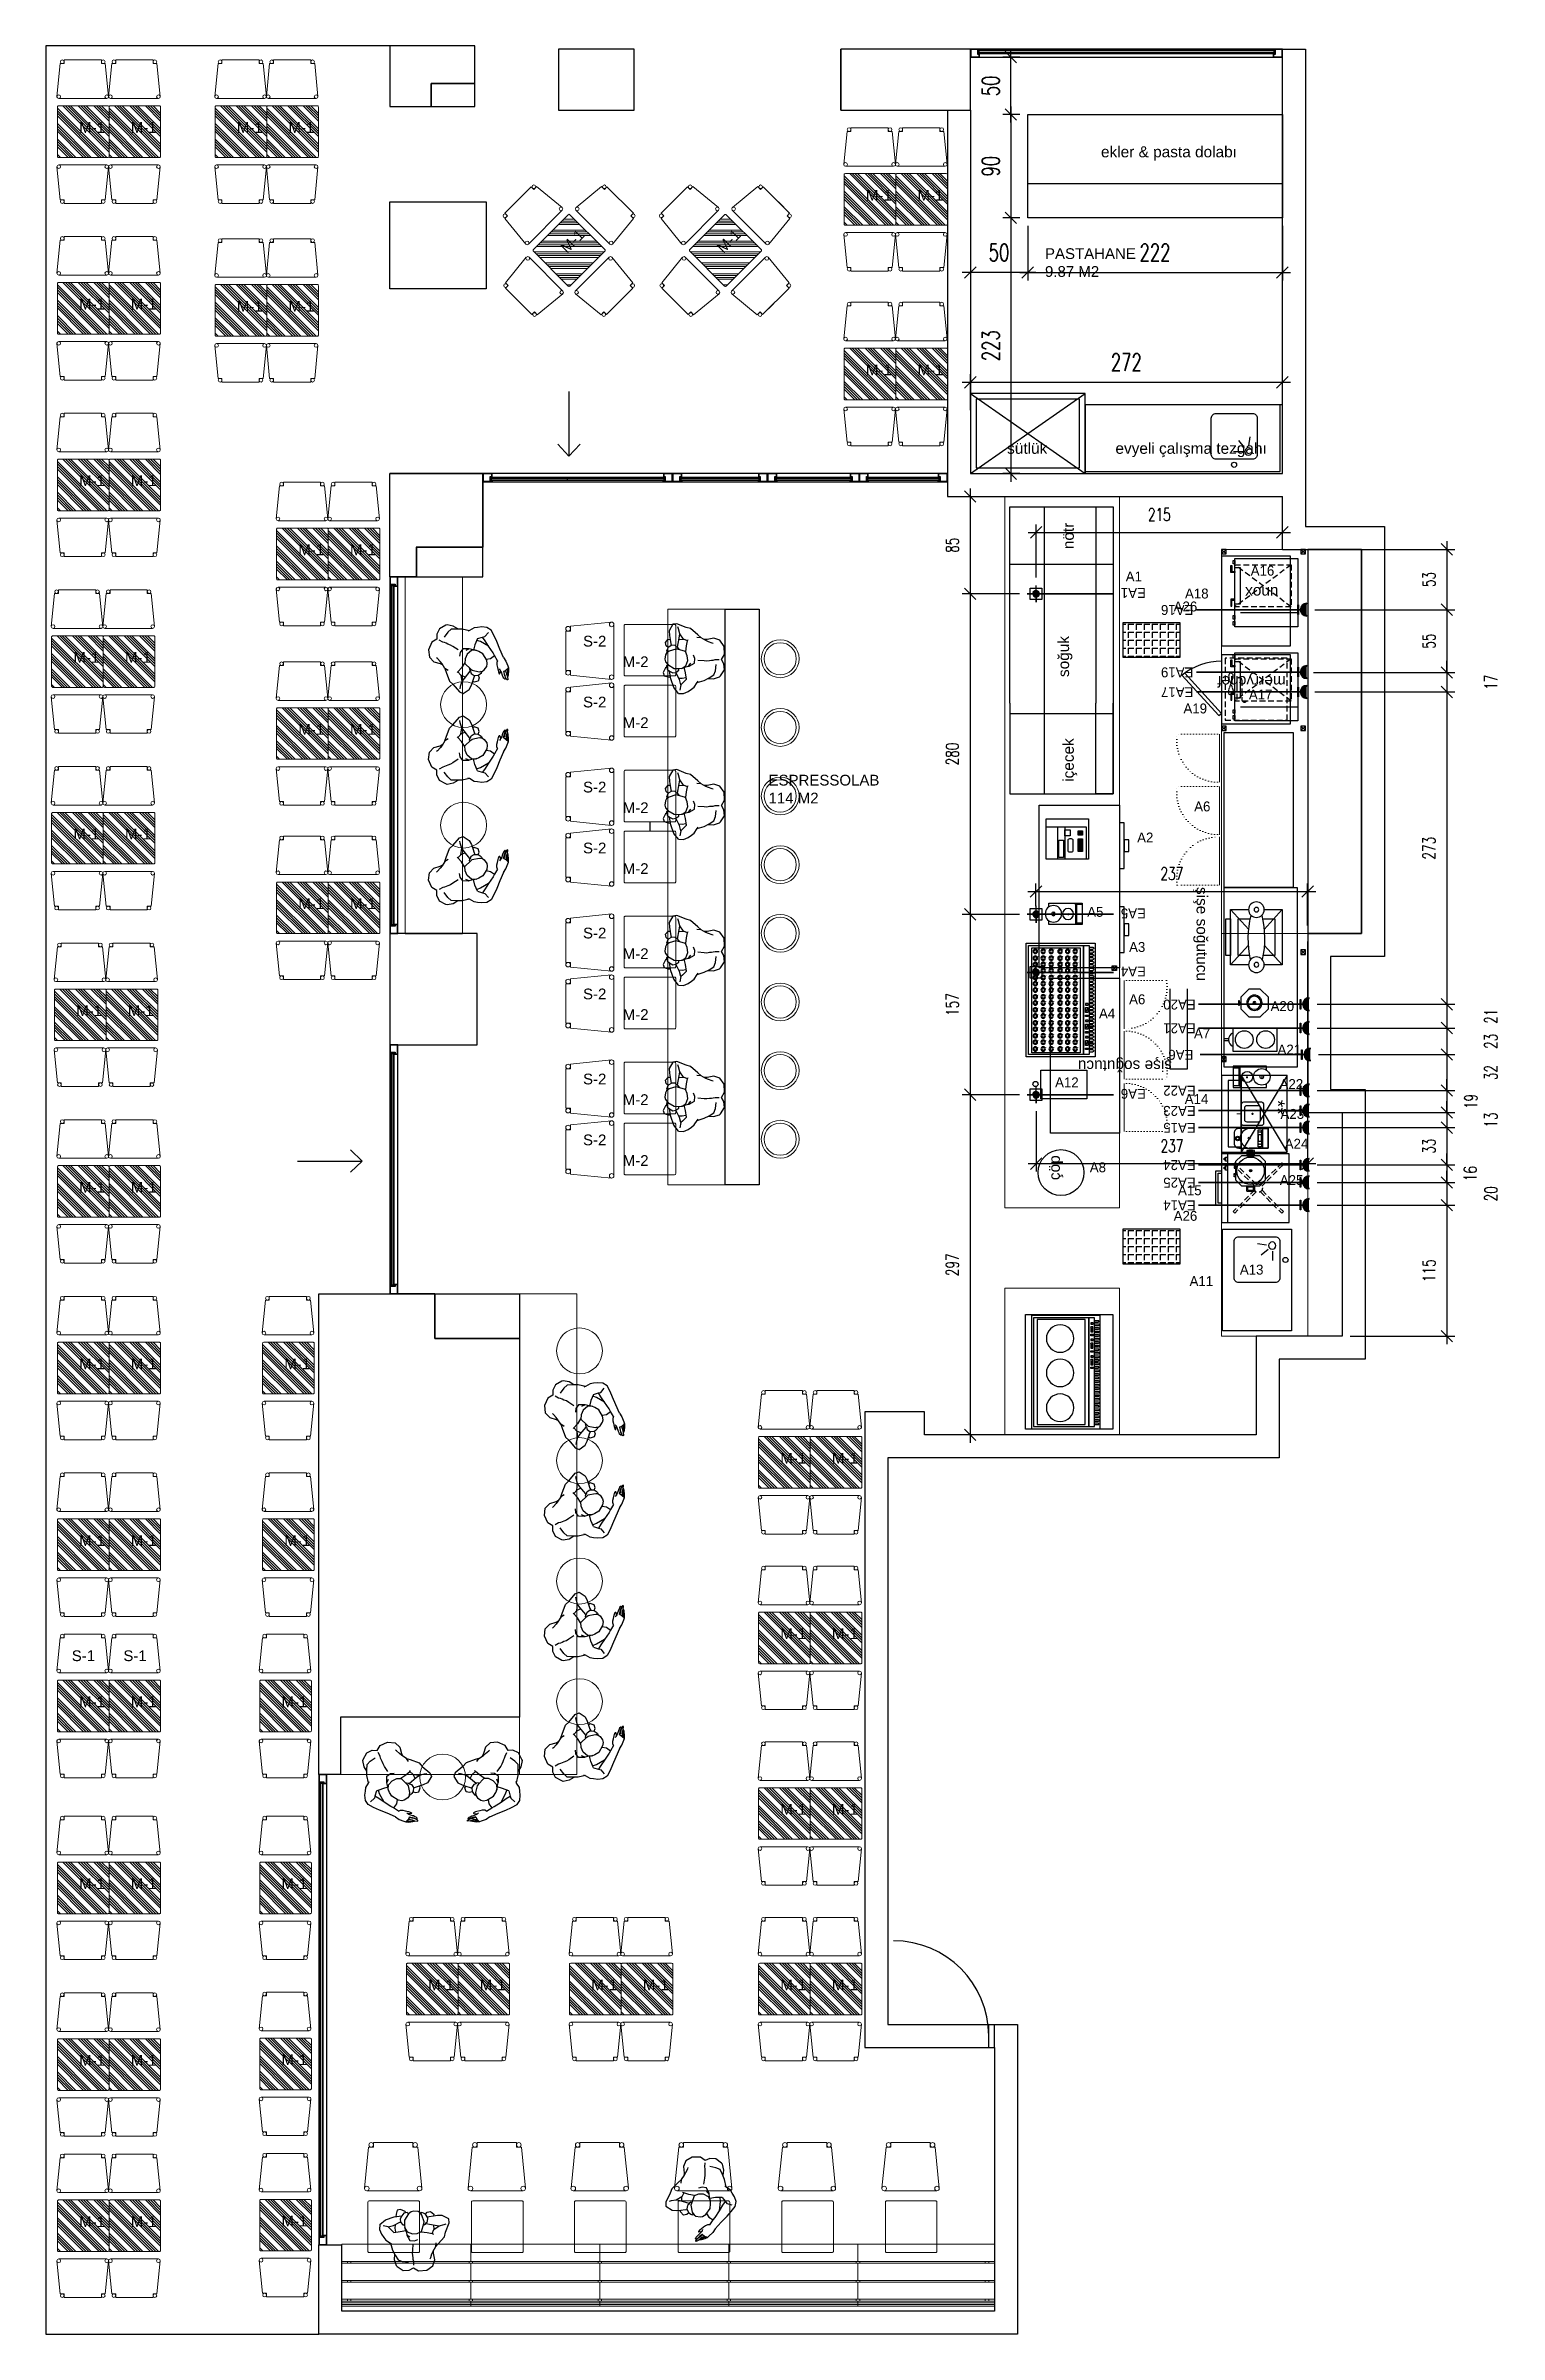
# Model space of a CAD drawing. Header units: centimetres. Extents: x 129282 to 136766, y 26190 to 28185.
# Drawn here: x 132624 to 133891, y 26190 to 28185 of the extents above; entities that cross this region are included whole.
import ezdxf
from ezdxf.enums import TextEntityAlignment as Align

# ---------------------------------------------------------------- set-up
doc = ezdxf.new("R2010")
doc.units = ezdxf.units.CM
doc.header["$LTSCALE"] = 10
doc.header["$MEASUREMENT"] = 0
doc.header["$PDMODE"] = 3
doc.header["$PDSIZE"] = 20
for name, pattern in [('DASHED', [0.75, 0.5, -0.25]), ('DOT', [0.25, 0, -0.25]), ('HIDDENX2', [0.75, 0.5, -0.25])]:
    doc.linetypes.add(name, pattern=pattern)
for name, color, linetype in [('-DWG_ANA', 7, 'Continuous'), ('002 Çizgi', 7, 'Continuous'), ('141125_RT1$0$xref_4_vitrin_kaplama$0$2DCAM', 4, 'Continuous'), ('141125_RT1$0$xref_4_vitrin_kaplama$0$2DKONST2', 253, 'Continuous'), ('CG TASARIM LOGO', 7, 'Continuous'), ('ELEKTRİK', 10, 'Continuous'), ('Kıtc-002 Çizgi', 7, 'Continuous'), ('Kıtc-006 Yazı 001', 1, 'Continuous'), ('Kıtc-040 Detay', 7, 'Continuous'), ('LP-DIMENSION_INT_100', 51, 'Continuous'), ('S2000-002 Çizgi', 7, 'Continuous'), ('SD-YAZI', 233, 'Continuous'), ('wall', 255, 'Continuous')]:
    doc.layers.add(name, color=color, linetype=linetype)
for name, color, linetype, lineweight in [('-DWG_DETAY1', 7, 'Continuous', 9), ('-DWG_DETAY4', 7, 'DOT', 18), ('ARK_AHŞAP', 45, 'Continuous', 15), ('ARK_METAL', 252, 'Continuous', 15), ('ELK', 1, 'Continuous', 35), ('tefriş', 45, 'Continuous', 18)]:
    doc.layers.add(name, color=color, linetype=linetype, lineweight=lineweight)
doc.styles.add('GP_A_104_0.00_REV09$0$TRdimension', font='simplex.shx', dxfattribs={"width": 0.7})
doc.styles.get("Standard").update_dxf_attribs({"font": 'arial.ttf'})
doc.styles.add('TAKSİM', font='GOTHIC.TTF', dxfattribs={"height": 7})
doc.dimstyles.new('GP_A_104_0.00_REV09$0$tr-100', dxfattribs={"dimscale": 100, "dimtxt": 0.15, "dimasz": 0.1, "dimexe": 0.07, "dimexo": 0.07, "dimgap": 0.1, "dimtad": 1, "dimdec": 0, "dimrnd": 0.5, "dimzin": 0, "dimdsep": 46, "dimtxsty": 'GP_A_104_0.00_REV09$0$TRdimension', "dimblk": 'GP_A_104_0.00_REV09$0$_Oblique', "dimcen": 0.2, "dimdle": 0.07, "dimadec": 0, "dimazin": 0, "dimtfac": 1, "dimtdec": 0, "dimtmove": 2, "dimatfit": 3, "dimldrblk": 'GP_A_104_0.00_REV09$0$_Oblique', "dimfxl": 1, "dimtolj": 1, "dimtzin": 0, "dimarcsym": 0})
pattern_1 = [(135, (100268.181, -191197.783), (-6.7351921, -6.7351921), []), (135, (100268.181, -191195.5375), (-6.7351921, -6.7351921), []), (135, (100268.181, -191193.292), (-6.7351921, -6.7351921), []), (135, (100268.181, -191191.047), (-6.7351921, -6.7351921), [])]
pattern_2 = [(135, (100223.181, -191197.783), (-6.7351921, -6.7351921), []), (135, (100223.181, -191195.5375), (-6.7351921, -6.7351921), []), (135, (100223.181, -191193.292), (-6.7351921, -6.7351921), []), (135, (100223.181, -191191.047), (-6.7351921, -6.7351921), [])]
pattern_3 = [(135, (100268.181, -191650.964), (-6.7351921, -6.7351921), []), (135, (100268.181, -191648.719), (-6.7351921, -6.7351921), []), (135, (100268.181, -191646.474), (-6.7351921, -6.7351921), []), (135, (100268.181, -191644.229), (-6.7351921, -6.7351921), [])]
pattern_4 = [(135, (100223.181, -191650.964), (-6.7351921, -6.7351921), []), (135, (100223.181, -191648.719), (-6.7351921, -6.7351921), []), (135, (100223.181, -191646.474), (-6.7351921, -6.7351921), []), (135, (100223.181, -191644.229), (-6.7351921, -6.7351921), [])]

msp = doc.modelspace()

# ---------------------------------------------------------------- texts
at = {"style": 'TAKSİM'}
for s, p in [('A16', (133684.74, 27723.3)), ('A1', (133572.59, 27718.23)), ('A18', (133627.47, 27703.37)), ('A26', (133617.61, 27692.07)), ('A19', (133626.14, 27603.18)), ('A17', (133683.17, 27615.34)), ('A6', (133632.27, 27517.75, 0)), ('A2', (133582.55, 27490.65)), ('A5', (133539.02, 27425.86)), ('A3', (133575.54, 27395.21)), ('A6', (133575.54, 27349.63)), ('A20', (133702.1, 27343.68)), ('A4', (133549.3, 27337.28)), ('A7', (133632.09, 27319.92)), ('A21', (133708.13, 27305.8, 0)), ('A12', (133514.24, 27277.19)), ('A22', (133709.95, 27275.76)), ('A14', (133627.22, 27262.64, 0)), ('A23', (133710.75, 27249.72)), ('A24', (133714.41, 27223.69, 0)), ('A8', (133541.29, 27203.18)), ('A25', (133710.12, 27192.02)), ('A15', (133621.38, 27183.13, 0)), ('A26', (133617.61, 27160.83)), ('A11', (133631.46, 27103.95)), ('A13', (133675.31, 27113.97))]:
    msp.add_text(s, height=8.64, dxfattribs=at).set_placement(p, align=Align.CENTER)
at = {"layer": 'ELK', "color": 1, "style": 'TAKSİM'}
for s, p in [('EA1', (133583.09, 27712.56)), ('EA5', (133583.09, 27433.12)), ('EA4', (133583.09, 27382.52)), ('EA6', (133583.09, 27275.88))]:
    msp.add_text(s, height=8.64, rotation=180, dxfattribs=at).set_placement(p)
for s, p in [('EA16', (133610.4, 27697.67, 0.5)), ('EA19', (133610.4, 27643.28, 0.5)), ('EA17', (133610.4, 27625.99, 0.5)), ('EA20', (133612.4, 27353.69)), ('EA21', (133612.4, 27332.99)), ('EA6', (133613.6, 27309.89)), ('EA22', (133612.4, 27278.53)), ('EA23', (133612.4, 27260.98)), ('EA15', (133612.4, 27246.22)), ('EA24', (133612.4, 27213.72)), ('EA25', (133612.4, 27198.42)), ('EA14', (133612.4, 27178.62))]:
    msp.add_text(s, height=8.64, rotation=180, dxfattribs=at).set_placement(p, align=Align.CENTER)
at = {"layer": 'Kıtc-006 Yazı 001'}
for s, p in [('ekler & pasta dolabı', (133543.96, 28087.98)), ('sütlük', (133462.12, 27829.49)), ('evyeli çalışma tezgahı', (133556.57, 27829.49))]:
    msp.add_text(s, height=9.6, dxfattribs=at).set_placement(p)
for s, rotation, p in [('nötr', 90, (133520.27, 27746.34)), ('unox', 180, (133698.68, 27713.31, 0)), ('soğuk', 90, (133516.14, 27634.89)), ('merrychef', 180, (133704.97, 27635.76, 0)), ('içecek', 90, (133520.27, 27543.54)), ('şişe soğutucu', 270, (133627.29, 27451.89)), ('şişe soğutucu', 180, (133605.8, 27300.6)), ('çöp', 90, (133508.08, 27196.31))]:
    msp.add_text(s, height=9.6, rotation=rotation, dxfattribs=at).set_placement(p)
at = {"layer": 'SD-YAZI', "color": 2, "char_height": 9.36}
for s, insert, attachment_point in [('M-1', (132653.2, 28109.25), 7), ('M-1', (132698.2, 28109.25), 7), ('M-1', (132790.73, 28109.25), 7), ('M-1', (132835.73, 28109.25), 7), ('M-1', (133339.07, 28050.2), 7), ('M-1', (133384.07, 28050.2), 7), ('M-1', (132653.2, 27955.27), 7), ('M-1', (132698.2, 27955.27), 7), ('M-1', (132790.73, 27953.46), 7), ('M-1', (132835.73, 27953.46), 7), ('M-1', (133339.07, 27897.96), 7), ('M-1', (133384.07, 27897.96), 7), ('M-1', (132653.2, 27801.29), 7), ('M-1', (132698.2, 27801.29), 7), ('M-1', (132844.3, 27741.11), 7), ('M-1', (132889.3, 27741.11), 7), ('S-2', (133112.79, 27661.34), 9), ('M-1', (132648.2, 27647.31), 7), ('M-1', (132693.2, 27647.31), 7), ('M-2', (133149.6, 27643.5, 0), 9), ('S-2', (133112.79, 27608.27), 9), ('M-1', (132844.3, 27584.58), 7), ('M-1', (132889.3, 27584.58), 7), ('M-2', (133149.6, 27590.43, 0), 9), ('S-2', (133112.79, 27534.11), 9), ('M-2', (133149.6, 27516.27, 0), 9), ('M-1', (132648.2, 27493.33), 7), ('M-1', (132693.2, 27493.33), 7), ('S-2', (133112.79, 27481.04), 9), ('M-2', (133149.6, 27463.2, 0), 9), ('M-1', (132844.3, 27432.62), 7), ('M-1', (132889.3, 27432.62), 7), ('S-2', (133112.79, 27406.88), 9), ('M-2', (133149.6, 27389.04, 0), 9), ('S-2', (133112.79, 27353.81), 9), ('M-1', (132650.7, 27339.35), 7), ('M-1', (132695.7, 27339.35), 7), ('M-2', (133149.6, 27335.97, 0), 9), ('S-2', (133112.79, 27279.65), 9), ('M-2', (133149.6, 27261.8, 0), 9), ('S-2', (133112.79, 27226.58), 9), ('M-2', (133149.6, 27208.73, 0), 9), ('M-1', (132653.2, 27185.38), 7), ('M-1', (132698.2, 27185.38), 7), ('M-1', (132653.2, 27031.4), 7), ('M-1', (132698.2, 27031.4), 7), ('M-1', (132832.08, 27031.4), 7), ('M-1', (133264.43, 26949.21), 7), ('M-1', (133309.43, 26949.21), 7), ('M-1', (132653.2, 26877.42), 7), ('M-1', (132698.2, 26877.42), 7), ('M-1', (132832.08, 26877.42), 7), ('M-1', (133264.43, 26796.14), 7), ('M-1', (133309.43, 26796.14), 7), ('S-1', (132646.79, 26776.88), 7), ('S-1', (132691.79, 26776.88), 7), ('M-1', (132653.2, 26736.83), 7), ('M-1', (132653.2, 26736.83), 7), ('M-1', (132698.2, 26736.83), 7), ('M-1', (132698.2, 26736.83), 7), ('M-1', (132829.58, 26736.83), 7), ('M-1', (133264.43, 26643.08), 7), ('M-1', (133309.43, 26643.08), 7), ('M-1', (132653.2, 26578.21), 7), ('M-1', (132698.2, 26578.21), 7), ('M-1', (132829.58, 26578.21), 7), ('M-1', (132957.41, 26490.01), 7), ('M-1', (133002.41, 26490.01), 7), ('M-1', (133099.64, 26490.01), 7), ('M-1', (133144.64, 26490.01), 7), ('M-1', (133264.43, 26490.01), 7), ('M-1', (133309.43, 26490.01), 7), ('M-1', (132829.58, 26424.8), 7), ('M-1', (132653.2, 26424.24), 7), ('M-1', (132698.2, 26424.24), 7), ('M-1', (132653.2, 26283.65), 7), ('M-1', (132653.2, 26283.65), 7), ('M-1', (132698.2, 26283.65), 7), ('M-1', (132698.2, 26283.65), 7), ('M-1', (132829.58, 26284.22), 7)]:
    msp.add_mtext_dynamic_manual_height_columns(s, width=1669.2448, gutter_width=60, heights=[0], dxfattribs=dict(at, insert=insert, attachment_point=attachment_point))
at = {"layer": 'SD-YAZI', "color": 2, "char_height": 9.36, "attachment_point": 7, "rotation": 45}
for insert in [(133078.58, 28003.57), (133214.82, 28003.57)]:
    msp.add_mtext_dynamic_manual_height_columns('M-1', width=1669.2448, gutter_width=60, heights=[0], dxfattribs=dict(at, insert=insert))

# ---------------------------------------------------------------- blocks, each defined once
blk = doc.blocks.new('A$C14D17327')
at = {"layer": 'Kıtc-002 Çizgi', "color": 1, "elevation": 0}
blk.add_lwpolyline([(0, 4), (4, 4), (4, 0), (0, 0)], close=True, dxfattribs=at)
for points in [[(0, 4), (4, 0)], [(0, 0), (4, 4)]]:
    blk.add_lwpolyline(points, dxfattribs=at)
blk = doc.blocks.new('A$C50025146')
at = {"layer": 'ELEKTRİK'}
for points in [[(0, 5.3), (0, 5.9), (22.5, 5.9), (22.5, 5.3)], [(16, 9.8), (16.6, 9.8), (16.6, 1.4), (16, 1.4)]]:
    blk.add_hatch(color=256, dxfattribs=at).paths.add_polyline_path(points)
h = blk.add_hatch(color=256, dxfattribs=at)
edge = h.paths.add_edge_path()
edge.add_line((23.7, 11.3), (23.7, 10.7))
edge.add_ellipse((23.7, 5.6), major_axis=(3.58, -3.58), ratio=1, start_angle=135, end_angle=315)
edge.add_line((23.7, 0.6), (23.7, 0))
edge.add_ellipse((23.7, 5.6), major_axis=(3.98, 3.98), ratio=1, start_angle=45, end_angle=225, ccw=False)
at = {"layer": 'ELEKTRİK', "elevation": 0}
for points in [[(0, 5.9), (22.5, 5.9), (22.5, 5.3), (0, 5.3)], [(16, 1.4), (16, 9.8), (16.6, 9.8), (16.6, 1.4)]]:
    blk.add_lwpolyline(points, close=True, dxfattribs=at)
blk.add_lwpolyline([(23.7, 0), (23.7, 0.6, -1), (23.7, 10.7), (23.7, 11.3, 1)], format="xyb", close=True, dxfattribs=at)
blk = doc.blocks.new('A$C611F6802')
at = {"layer": '-DWG_ANA'}
h = blk.add_hatch(dxfattribs=at)
h.set_pattern_fill('ANSI31', color=1, style=0)
h.set_pattern_definition([(45, (-55670.1402, -22065.11067), (-0.08838834765, 0.08838834765), [])])
h.paths.add_polyline_path([(4.4, 7.7, 1), (10.1, 7.7, 1)])
at = {"layer": '-DWG_ANA', "color": 1}
for p, q in [((7.3, 7.6), (0, 7.6)), ((7.3, 7.7), (7.3, 15.3)), ((7.3, 15.3), (7.3, 0)), ((7.3, 7.6), (14.7, 7.6)), ((14.7, 7.6), (7.3, 7.6))]:
    blk.add_line(p, q, dxfattribs=at)
blk.add_lwpolyline([(2.3, 2.7), (12.3, 2.7), (12.3, 12.7), (2.3, 12.7)], close=True, dxfattribs=at)
blk.add_circle((7.3, 7.7), 2.86, dxfattribs=at)
blk = doc.blocks.new('A$C56E6033F')
at = {"layer": 'Kıtc-002 Çizgi'}
for p, q in [((53.7, 43), (51.8, 38.6)), ((53.7, 28.6), (51.8, 24.3)), ((53.7, 14.2), (51.8, 9.9))]:
    blk.add_line(p, q, dxfattribs=at)
for points in [[(60, 99), (60, 0), (0, 0), (0, 99)], [(50, 97), (50, 2), (2, 2), (2, 97)], [(5, 95), (47, 95), (47, 3.5), (5, 3.5)], [(55, 97), (55, 2), (50, 2), (50, 97)], [(53.9, 45.2), (53.9, 46.4), (51.8, 46.4), (51.8, 45.2)], [(53.7, 43), (53.7, 38.6), (51.8, 38.6), (51.8, 43)], [(53.9, 36.3), (53.9, 35.2), (51.8, 35.2), (51.8, 36.3)], [(53.9, 30.9), (53.9, 32), (51.8, 32), (51.8, 30.9)], [(53.7, 28.6), (53.7, 24.3), (51.8, 24.3), (51.8, 28.6)], [(53.9, 22), (53.9, 20.8), (51.8, 20.8), (51.8, 22)], [(53.9, 16.5), (53.9, 17.7), (51.8, 17.7), (51.8, 16.5)], [(53.7, 14.2), (53.7, 9.9), (51.8, 9.9), (51.8, 14.2)], [(53.9, 7.6), (53.9, 6.4), (51.8, 6.4), (51.8, 7.6)]]:
    blk.add_lwpolyline(points, close=True, dxfattribs=at)
for points in [[(58.2, 95.5), (55, 95.5)], [(55, 93.8), (58.2, 93.8)], [(58.2, 92.4), (55, 92.4)], [(55, 90.8), (58.2, 90.8)], [(58.2, 89.3), (55, 89.3)], [(55, 87.7), (58.2, 87.7)], [(55, 87.7), (58.2, 87.7)], [(58.2, 86.3), (55, 86.3)], [(55, 84.6), (58.2, 84.6)], [(58.2, 83.2), (55, 83.2)], [(55, 81.5), (58.2, 81.5)], [(58.2, 80.1), (55, 80.1)], [(55, 78.4), (58.2, 78.4)], [(55, 78.4), (58.2, 78.4)], [(58.2, 77), (55, 77)], [(55, 75.3), (58.2, 75.3)], [(58.2, 73.9), (55, 73.9)], [(55, 72.3), (58.2, 72.3)], [(58.2, 70.8), (55, 70.8)], [(55, 69.2), (58.2, 69.2)], [(55, 69.2), (58.2, 69.2)], [(58.2, 67.8), (55, 67.8)], [(55, 66.1), (58.2, 66.1)], [(58.2, 64.7), (55, 64.7)], [(55, 63), (58.2, 63)], [(58.2, 61.6), (55, 61.6)], [(55, 59.9), (58.2, 59.9)], [(55, 59.9), (58.2, 59.9)], [(58.2, 58.5), (55, 58.5)], [(55, 56.8), (58.2, 56.8)], [(58.2, 55.4), (55, 55.4)], [(55, 53.7), (58.2, 53.7)], [(58.2, 52.3), (55, 52.3)], [(55, 50.7), (58.2, 50.7)], [(55, 50.7), (58.2, 50.7)], [(58.2, 49.3), (55, 49.3)], [(55, 47.6), (58.2, 47.6)], [(58.2, 46.2), (55, 46.2)], [(55, 44.5), (58.2, 44.5)], [(58.2, 43.1), (55, 43.1)], [(55, 41.4), (58.2, 41.4)], [(55, 40.8), (58.2, 40.8)], [(55, 40.4), (58.2, 40.4)], [(58.2, 40), (55, 40)], [(55, 38.3), (58.2, 38.3)], [(58.2, 36.9), (55, 36.9)], [(55, 35.2), (58.2, 35.2)], [(58.2, 33.8), (55, 33.8)], [(55, 32.2), (58.2, 32.2)], [(58.2, 30.8), (55, 30.8)], [(55, 29.1), (58.2, 29.1)], [(58.2, 27.7), (55, 27.7)], [(55, 26.5), (58.2, 26.5)], [(55, 26), (58.2, 26)], [(58.2, 24.6), (55, 24.6)], [(55, 22.9), (58.2, 22.9)], [(58.2, 21.5), (55, 21.5)], [(55, 19.8), (58.2, 19.8)], [(58.2, 18.4), (55, 18.4)], [(55, 16.7), (58.2, 16.7)], [(58.2, 15.3), (55, 15.3)], [(55, 13.7), (58.2, 13.7)], [(58.2, 12.3), (55, 12.3)], [(55, 12.1), (58.2, 12.1)], [(55, 10.6), (58.2, 10.6)], [(58.2, 9.2), (55, 9.2)], [(55, 7.5), (58.2, 7.5)], [(58.2, 6.1), (55, 6.1)], [(55, 4.4), (58.2, 4.4)]]:
    blk.add_lwpolyline(points, dxfattribs=at)
for points, const_width in [([(52.5, 45.2), (52.5, 46.4)], 0.5), ([(55, 40.8), (58.5, 40.8)], 1), ([(52.5, 36.3), (52.5, 35.2)], 0.5), ([(52.5, 30.9), (52.5, 32)], 0.5), ([(52.5, 22), (52.5, 20.8)], 0.5), ([(55, 26.4), (58.5, 26.4)], 1), ([(52.5, 16.5), (52.5, 17.7)], 0.5), ([(52.5, 7.6), (52.5, 6.4)], 0.5), ([(55, 12), (58.5, 12)], 1)]:
    blk.add_lwpolyline(points, dxfattribs=dict(at, const_width=const_width))
for centre in [(58.2, 94.7), (58.2, 91.6), (58.2, 88.5), (58.2, 88.5), (58.2, 85.4), (58.2, 82.3), (58.2, 79.3), (58.2, 79.3), (58.2, 76.2), (58.2, 73.1), (58.2, 70), (58.2, 70), (58.2, 66.9), (58.2, 63.8), (58.2, 60.8), (58.2, 60.8), (58.2, 57.7), (58.2, 54.6), (58.2, 51.5), (58.2, 51.5), (58.2, 48.4), (58.2, 45.3), (58.2, 42.3), (58.2, 39.2), (58.2, 36.1), (58.2, 33), (58.2, 29.9), (58.2, 26.8), (58.2, 23.7), (58.2, 20.7), (58.2, 17.6), (58.2, 14.5), (58.2, 11.4), (58.2, 8.3), (58.2, 5.2)]:
    blk.add_arc(centre, 0.837, 270, 90, dxfattribs=at)
at = {"layer": 'S2000-002 Çizgi'}
for centre in [(25.1, 80.5), (25.1, 50.1), (25.1, 20.2)]:
    blk.add_circle(centre, 12, dxfattribs=at)
blk = doc.blocks.new('kj')
at = {"layer": '141125_RT1$0$xref_4_vitrin_kaplama$0$2DCAM'}
for p, q in [((130753.4, 28175.2), (131009.4, 28175.2)), ((131009.1, 28182.2), (130753.7, 28182.2)), ((130477.7, 27812.2), (130328.4, 27812.2)), ((130560.6, 27812.2), (130493.7, 27812.2)), ((130640.6, 27812.2), (130576.6, 27812.2)), ((130717.4, 27812.2), (130656.3, 27812.2)), ((130328.7, 27805.2), (130477.4, 27805.2)), ((130494, 27805.2), (130560.3, 27805.2)), ((130576.9, 27805.2), (130640.3, 27805.2)), ((130656.6, 27805.2), (130717.1, 27805.2)), ((130239.4, 27713.9), (130239.4, 27419.5)), ((130246.4, 27419.2), (130246.4, 27714.2)), ((130239.4, 27305.9), (130239.4, 27105.5)), ((130246.4, 27105.2), (130246.4, 27306.2)), ((130177.4, 26669.9), (130177.4, 26276.5)), ((130184.4, 26276.2), (130184.4, 26670.2))]:
    blk.add_line(p, q, dxfattribs=at)
for points in [[(130752, 28181.3), (131010.8, 28181.3), (131010.8, 28180.7), (130752, 28180.7)], [(130752, 28179.1), (130753, 28179.1), (130753, 28180.7), (130752, 28180.7)], [(131010.8, 28179.1), (130752, 28179.1)], [(130752, 28178.5), (131010.8, 28178.5)], [(131010.8, 28180.7), (131009.8, 28180.7), (131009.8, 28179.1), (131010.8, 28179.1)], [(130479.1, 27808.9), (130327, 27808.9)], [(130327, 27806.7), (130328, 27806.7), (130328, 27808.3), (130327, 27808.3)], [(130327, 27808.3), (130478.1, 27808.3)], [(130479.1, 27806.1), (130327, 27806.1), (130327, 27806.7), (130478.1, 27806.7)], [(130394.8, 27808.3), (130393.8, 27808.3), (130393.8, 27806.7), (130394.8, 27806.7)], [(130479.1, 27808.3), (130478.1, 27808.3), (130478.1, 27806.7), (130479.1, 27806.7)], [(130562, 27808.9), (130492.3, 27808.9)], [(130492.3, 27806.7), (130493.3, 27806.7), (130493.3, 27808.3), (130492.3, 27808.3)], [(130492.3, 27808.3), (130562, 27808.3)], [(130562, 27806.1), (130492.3, 27806.1), (130492.3, 27806.7), (130562, 27806.7)], [(130562, 27808.3), (130561, 27808.3), (130561, 27806.7), (130562, 27806.7)], [(130642, 27808.9), (130575.2, 27808.9)], [(130575.2, 27806.7), (130576.2, 27806.7), (130576.2, 27808.3), (130575.2, 27808.3)], [(130575.2, 27808.3), (130642, 27808.3)], [(130642, 27806.1), (130575.2, 27806.1), (130575.2, 27806.7), (130642, 27806.7)], [(130642, 27808.3), (130641, 27808.3), (130641, 27806.7), (130642, 27806.7)], [(130718.8, 27808.9), (130654.9, 27808.9)], [(130654.9, 27806.7), (130655.9, 27806.7), (130655.9, 27808.3), (130654.9, 27808.3)], [(130654.9, 27808.3), (130718.8, 27808.3)], [(130718.8, 27806.1), (130654.9, 27806.1), (130654.9, 27806.7), (130718.8, 27806.7)], [(130718.8, 27808.3), (130717.8, 27808.3), (130717.8, 27806.7), (130718.8, 27806.7)], [(130240.3, 27417.8), (130240.3, 27715.6), (130240.9, 27715.6), (130240.9, 27417.8)], [(130240.9, 27715.6), (130240.9, 27714.6), (130242.5, 27714.6), (130242.5, 27715.6)], [(130242.5, 27715.6), (130242.5, 27417.8)], [(130243.1, 27417.8), (130243.1, 27715.6)], [(130242.5, 27417.8), (130242.5, 27418.8), (130240.9, 27418.8), (130240.9, 27417.8)], [(130240.3, 27103.8), (130240.3, 27307.6), (130240.9, 27307.6), (130240.9, 27103.8)], [(130240.9, 27307.6), (130240.9, 27306.6), (130242.5, 27306.6), (130242.5, 27307.6)], [(130242.5, 27307.6), (130242.5, 27103.8)], [(130243.1, 27103.8), (130243.1, 27307.6)], [(130242.5, 27103.8), (130242.5, 27104.8), (130240.9, 27104.8), (130240.9, 27103.8)], [(130178.3, 26274.8), (130178.3, 26671.6), (130178.9, 26671.6), (130178.9, 26274.8)], [(130178.9, 26671.6), (130178.9, 26670.6), (130180.5, 26670.6), (130180.5, 26671.6)], [(130180.5, 26671.6), (130180.5, 26274.8)], [(130181.1, 26274.8), (130181.1, 26671.6)], [(130180.5, 26274.8), (130180.5, 26275.8), (130178.9, 26275.8), (130178.9, 26274.8)]]:
    blk.add_lwpolyline(points, dxfattribs=at)
at = {"layer": '141125_RT1$0$xref_4_vitrin_kaplama$0$2DKONST2'}
for points in [[(130746.4, 28182.2), (130745.4, 28182.2), (130745.4, 28175.7), (130745.4, 28175.7), (130745.4, 28175.2), (130753.4, 28175.2), (130753.4, 28177.9), (130752, 28177.9), (130752, 28181.7), (130753.7, 28181.7), (130753.7, 28182.2), (130746.4, 28182.2)], [(130746.6, 28182), (130745.6, 28182), (130745.6, 28175.5), (130753.1, 28175.5), (130753.1, 28177.7), (130751.7, 28177.7), (130751.7, 28182), (130746.6, 28182)], [(131010.8, 28181.7), (131010.8, 28177.9), (131009.4, 28177.9), (131009.4, 28175.2), (131016.4, 28175.2), (131016.4, 28175.2), (131017.4, 28175.2), (131017.4, 28181.7), (131017.4, 28181.7), (131017.4, 28182.2), (131009.1, 28182.2), (131009.1, 28181.7)], [(131011, 28182), (131011, 28177.7), (131009.6, 28177.7), (131009.6, 28175.5), (131016.1, 28175.5), (131016.1, 28175.5), (131017.1, 28175.5), (131017.1, 28182)], [(130327, 27805.7), (130327, 27809.5), (130328.4, 27809.5), (130328.4, 27812.2), (130321.4, 27812.2), (130321.4, 27812.2), (130320.4, 27812.2), (130320.4, 27805.7), (130320.4, 27805.7), (130320.4, 27805.2), (130328.7, 27805.2), (130328.7, 27805.7)], [(130326.7, 27805.5), (130326.7, 27809.8), (130328.1, 27809.8), (130328.1, 27812), (130321.6, 27812), (130321.6, 27812), (130320.6, 27812), (130320.6, 27805.5)], [(130484.7, 27805.2), (130485.7, 27805.2), (130485.7, 27811.7), (130485.7, 27811.7), (130485.7, 27812.2), (130477.7, 27812.2), (130477.7, 27809.5), (130479.1, 27809.5), (130479.1, 27805.7), (130477.4, 27805.7), (130477.4, 27805.2), (130484.7, 27805.2)], [(130484.5, 27805.5), (130485.5, 27805.5), (130485.5, 27812), (130478, 27812), (130478, 27809.8), (130479.4, 27809.8), (130479.4, 27805.5), (130484.5, 27805.5)], [(130492.3, 27805.7), (130492.3, 27809.5), (130493.7, 27809.5), (130493.7, 27812.2), (130486.7, 27812.2), (130486.7, 27812.2), (130485.7, 27812.2), (130485.7, 27805.7), (130485.7, 27805.7), (130485.7, 27805.2), (130494, 27805.2), (130494, 27805.7)], [(130492.1, 27805.5), (130492.1, 27809.8), (130493.5, 27809.8), (130493.5, 27812), (130487, 27812), (130487, 27812), (130486, 27812), (130486, 27805.5)], [(130567.6, 27805.2), (130568.6, 27805.2), (130568.6, 27811.7), (130568.6, 27811.7), (130568.6, 27812.2), (130560.6, 27812.2), (130560.6, 27809.5), (130562, 27809.5), (130562, 27805.7), (130560.3, 27805.7), (130560.3, 27805.2), (130567.6, 27805.2)], [(130567.3, 27805.5), (130568.3, 27805.5), (130568.3, 27812), (130560.8, 27812), (130560.8, 27809.8), (130562.2, 27809.8), (130562.2, 27805.5), (130567.3, 27805.5)], [(130575.2, 27805.7), (130575.2, 27809.5), (130576.6, 27809.5), (130576.6, 27812.2), (130569.6, 27812.2), (130569.6, 27812.2), (130568.6, 27812.2), (130568.6, 27805.7), (130568.6, 27805.7), (130568.6, 27805.2), (130576.9, 27805.2), (130576.9, 27805.7)], [(130574.9, 27805.5), (130574.9, 27809.8), (130576.3, 27809.8), (130576.3, 27812), (130569.8, 27812), (130569.8, 27812), (130568.8, 27812), (130568.8, 27805.5)], [(130647.6, 27805.2), (130648.6, 27805.2), (130648.6, 27811.7), (130648.6, 27811.7), (130648.6, 27812.2), (130640.6, 27812.2), (130640.6, 27809.5), (130642, 27809.5), (130642, 27805.7), (130640.3, 27805.7), (130640.3, 27805.2), (130647.6, 27805.2)], [(130647.3, 27805.5), (130648.3, 27805.5), (130648.3, 27812), (130640.8, 27812), (130640.8, 27809.8), (130642.2, 27809.8), (130642.2, 27805.5), (130647.3, 27805.5)], [(130654.9, 27805.7), (130654.9, 27809.5), (130656.3, 27809.5), (130656.3, 27812.2), (130649.3, 27812.2), (130649.3, 27812.2), (130648.3, 27812.2), (130648.3, 27805.7), (130648.3, 27805.7), (130648.3, 27805.2), (130656.6, 27805.2), (130656.6, 27805.7)], [(130654.7, 27805.5), (130654.7, 27809.8), (130656.1, 27809.8), (130656.1, 27812), (130649.6, 27812), (130649.6, 27812), (130648.6, 27812), (130648.6, 27805.5)], [(130724.4, 27805.2), (130725.4, 27805.2), (130725.4, 27811.7), (130725.4, 27811.7), (130725.4, 27812.2), (130717.4, 27812.2), (130717.4, 27809.5), (130718.8, 27809.5), (130718.8, 27805.7), (130717.1, 27805.7), (130717.1, 27805.2), (130724.4, 27805.2)], [(130724.1, 27805.5), (130725.1, 27805.5), (130725.1, 27812), (130717.6, 27812), (130717.6, 27809.8), (130719, 27809.8), (130719, 27805.5), (130724.1, 27805.5)], [(130239.9, 27715.6), (130243.7, 27715.6), (130243.7, 27714.2), (130246.4, 27714.2), (130246.4, 27721.2), (130246.4, 27721.2), (130246.4, 27722.2), (130239.9, 27722.2), (130239.9, 27722.2), (130239.4, 27722.2), (130239.4, 27713.9), (130239.9, 27713.9)], [(130239.6, 27715.9), (130243.9, 27715.9), (130243.9, 27714.5), (130246.1, 27714.5), (130246.1, 27721), (130246.1, 27721), (130246.1, 27722), (130239.6, 27722)], [(130239.4, 27412.2), (130239.4, 27411.2), (130245.9, 27411.2), (130245.9, 27411.2), (130246.4, 27411.2), (130246.4, 27419.2), (130243.7, 27419.2), (130243.7, 27417.8), (130239.9, 27417.8), (130239.9, 27419.5), (130239.4, 27419.5), (130239.4, 27412.2)], [(130239.6, 27412.5), (130239.6, 27411.5), (130246.1, 27411.5), (130246.1, 27419), (130243.9, 27419), (130243.9, 27417.6), (130239.6, 27417.6), (130239.6, 27412.5)], [(130239.9, 27307.6), (130243.7, 27307.6), (130243.7, 27306.2), (130246.4, 27306.2), (130246.4, 27313.2), (130246.4, 27313.2), (130246.4, 27314.2), (130239.9, 27314.2), (130239.9, 27314.2), (130239.4, 27314.2), (130239.4, 27305.9), (130239.9, 27305.9)], [(130239.6, 27307.9), (130243.9, 27307.9), (130243.9, 27306.5), (130246.1, 27306.5), (130246.1, 27313), (130246.1, 27313), (130246.1, 27314), (130239.6, 27314)], [(130239.4, 27098.2), (130239.4, 27097.2), (130245.9, 27097.2), (130245.9, 27097.2), (130246.4, 27097.2), (130246.4, 27105.2), (130243.7, 27105.2), (130243.7, 27103.8), (130239.9, 27103.8), (130239.9, 27105.5), (130239.4, 27105.5), (130239.4, 27098.2)], [(130239.6, 27098.5), (130239.6, 27097.5), (130246.1, 27097.5), (130246.1, 27105), (130243.9, 27105), (130243.9, 27103.6), (130239.6, 27103.6), (130239.6, 27098.5)], [(130177.9, 26671.6), (130181.7, 26671.6), (130181.7, 26670.2), (130184.4, 26670.2), (130184.4, 26677.2), (130184.4, 26677.2), (130184.4, 26678.2), (130177.9, 26678.2), (130177.9, 26678.2), (130177.4, 26678.2), (130177.4, 26669.9), (130177.9, 26669.9)], [(130177.6, 26671.9), (130181.9, 26671.9), (130181.9, 26670.5), (130184.1, 26670.5), (130184.1, 26677), (130184.1, 26677), (130184.1, 26678), (130177.6, 26678)], [(130177.4, 26269.2), (130177.4, 26268.2), (130183.9, 26268.2), (130183.9, 26268.2), (130184.4, 26268.2), (130184.4, 26276.2), (130181.7, 26276.2), (130181.7, 26274.8), (130177.9, 26274.8), (130177.9, 26276.5), (130177.4, 26276.5), (130177.4, 26269.2)], [(130177.6, 26269.5), (130177.6, 26268.5), (130184.1, 26268.5), (130184.1, 26276), (130181.9, 26276), (130181.9, 26274.6), (130177.6, 26274.6), (130177.6, 26269.5)]]:
    blk.add_lwpolyline(points, close=True, dxfattribs=at)
at = {"layer": 'LP-DIMENSION_INT_100', "color": 2}
for p, q in [((130452.4, 28129.2), (130452.4, 28182.2)), ((130632.4, 28129.2), (130632.4, 28182.2)), ((130275.4, 28132.2), (130275.4, 28152.2)), ((130239.4, 28132.2), (130275.4, 28132.2)), ((130320.4, 27812.2), (130239.4, 27812.2)), ((130320.4, 27748.2), (130320.4, 27812.2)), ((130262.4, 27722.2), (130262.4, 27748.2)), ((130262.4, 27748.2), (130320.4, 27748.2)), ((131017.4, 27746.2), (131086.4, 27746.2)), ((131086.4, 27746.2), (131086.4, 27411.2)), ((130242.4, 27722.2), (130262.4, 27722.2)), ((131086.4, 27411.2), (131039.4, 27411.2)), ((131039.4, 27411.2), (131039.4, 27255.2)), ((131039.4, 27255.2), (131069.4, 27255.2)), ((131069.4, 27255.2), (131069.4, 27060.2)), ((130278.4, 27097.2), (130239.4, 27097.2)), ((131069.4, 27060.2), (130994.4, 27060.2)), ((130994.4, 27060.2), (130994.4, 26974.2)), ((130705.4, 26994.2), (130653.4, 26994.2)), ((130653.4, 26994.2), (130653.4, 26440.2)), ((130705.4, 26974.2), (130705.4, 26994.2)), ((130994.4, 26974.2), (130705.4, 26974.2)), ((130653.4, 26440.2), (130766.4, 26440.2)), ((130766.4, 26440.2), (130766.4, 26210.2)), ((130197.4, 26210.2), (130197.4, 26268.2)), ((130766.4, 26210.2), (130197.4, 26210.2))]:
    blk.add_line(p, q, dxfattribs=at)
for points in [[(130239.4, 28185.2), (129939.4, 28185.2), (129939.4, 26190.2), (130177.4, 26190.2)], [(131017.4, 27812.2), (131017.4, 28182.2), (131037.4, 28182.2), (131037.4, 27766.2), (131106.4, 27766.2), (131106.4, 27391.2), (131059.4, 27391.2), (131059.4, 27275.2), (131089.4, 27275.2), (131089.4, 27040.2), (131014.4, 27040.2), (131014.4, 26954.2), (130705.4, 26954.2), (130673.4, 26954.2), (130673.4, 26460.2), (130786.4, 26460.2), (130786.4, 26190.2), (130177.4, 26190.2), (130177.4, 26268.2), (130197.4, 26268.2)], [(130313.4, 28185.2), (130239.4, 28185.2), (130239.4, 28132.2), (130275.4, 28132.2), (130275.4, 28152.2), (130313.4, 28152.2), (130313.4, 28185.2)], [(130725.4, 28129.2), (130725.4, 27792.2), (131017.4, 27792.2)], [(130745.4, 28129.2), (130745.4, 27812.2), (131017.4, 27812.2)], [(130239.4, 27812.2), (130320.4, 27812.2), (130320.4, 27748.2), (130262.4, 27748.2), (130262.4, 27722.2), (130239.4, 27722.2), (130239.4, 27812.2)], [(131017.4, 27746.2), (131017.4, 27792.2)]]:
    blk.add_lwpolyline(points, dxfattribs=at)
for points in [[(130452.4, 28182.2), (130386.4, 28182.2), (130386.4, 28129.2), (130452.4, 28129.2)], [(130632.4, 28129.2), (130745.4, 28129.2), (130745.4, 28182.2), (130632.4, 28182.2)], [(130239.4, 28049.2), (130323.4, 28049.2), (130323.4, 27973.2), (130239.4, 27973.2)], [(130315.4, 27411.2), (130239.4, 27411.2), (130239.4, 27314.2), (130315.4, 27314.2)], [(130177.4, 26678.2), (130177.4, 27097.2), (130278.4, 27097.2), (130278.4, 27058.2), (130352.4, 27058.2), (130352.4, 26728.2), (130196.4, 26728.2), (130196.4, 26678.2)]]:
    blk.add_lwpolyline(points, close=True, dxfattribs=at)
at = {"layer": 'SD-YAZI', "color": 2, "char_height": 9.36, "attachment_point": 7}
for s, insert in [('\\pt37.44;PASTAHANE \\P9.87 M2', (130810.4, 27983.6)), ('\\pt37.44;ESPRESSOLAB\\P114 M2', (130569.4, 27524.7))]:
    blk.add_mtext_dynamic_manual_height_columns(s, width=1669.245, gutter_width=60, heights=[0], dxfattribs=dict(at, insert=insert))
blk = doc.blocks.new('dada')
for p, q in [((219967.8, -31810.1), (219965.6, -31815.3)), ((219965.6, -31815.3), (219966.3, -31821)), ((219973.4, -31806.9), (219967.8, -31810.1)), ((219967.9, -31820.3), (219969.4, -31817.1)), ((219969.4, -31817.1), (219969.8, -31816.1)), ((219980.5, -31807), (219973.4, -31806.9)), ((219984.7, -31810), (219980.5, -31807)), ((219984.3, -31815.6), (219984.6, -31812.1)), ((219984.6, -31817.3), (219984.3, -31815.6)), ((219984.6, -31818.7), (219984.6, -31817.3)), ((219984.6, -31820.5), (219984.6, -31818.7)), ((219988.6, -31808.2), (219984.7, -31810)), ((219993.9, -31808.4), (219988.6, -31808.2)), ((219994, -31816.3), (219988.8, -31815.1)), ((219998.9, -31812.3), (219993.9, -31808.4)), ((219997.6, -31817.9), (219994, -31816.3)), ((219999.7, -31822.2), (219997.6, -31817.9)), ((219999.7, -31813.2), (219998.9, -31812.3)), ((220000.9, -31818.5), (219999.7, -31813.2)), ((220000.2, -31823.1), (220000.9, -31818.5)), ((219954.2, -31838.4), (219950.3, -31846.2)), ((219955.5, -31834.6), (219954.2, -31838.4)), ((219961.5, -31828.8), (219955.5, -31834.6)), ((219964.1, -31826.5), (219961.5, -31828.8)), ((219963.6, -31829.8), (219964.1, -31826.5)), ((219964.1, -31826.5), (219966.7, -31822.6)), ((219965.9, -31838.1), (219964.3, -31841.6)), ((219965.9, -31838.1), (219965, -31837.7)), ((219970.3, -31839.5), (219965.9, -31838.1)), ((219966.3, -31821), (219966.1, -31823.5)), ((219966.7, -31822.6), (219967.9, -31820.3)), ((219975.3, -31840.4), (219970.3, -31839.5)), ((219978.8, -31839.4), (219975.1, -31840.7)), ((219983.2, -31839.4), (219978.8, -31839.4)), ((219982, -31833.1), (219978.9, -31834)), ((219985.9, -31833.9), (219982, -31833.1)), ((219987.6, -31841.5), (219983.2, -31839.4)), ((219983.4, -31830.6), (219984.4, -31825.3)), ((219984.4, -31825.3), (219984.7, -31822.8)), ((219984.7, -31822.8), (219984.6, -31820.5)), ((219988.1, -31839.2), (219985.7, -31836.9)), ((219988, -31838.6), (219985.9, -31833.9)), ((219988.1, -31839.2), (219988, -31838.6)), ((219988.5, -31841.6), (219988.1, -31839.2)), ((220001.6, -31826.6), (219999.7, -31822.2)), ((220002.8, -31833), (220001.6, -31826.6)), ((220002.9, -31833.1), (220001.9, -31831.9)), ((220006.7, -31835.8), (220002.9, -31833.1)), ((220008.3, -31838.4), (220006.7, -31835.8)), ((220010.1, -31841.6), (220008.3, -31838.4)), ((219950.3, -31846.2), (219950.4, -31849.8)), ((219950.4, -31849.8), (219955.8, -31853.3)), ((219954.9, -31845.1), (219953.1, -31845.6)), ((219959.4, -31844.5), (219954.9, -31845.1)), ((219955.8, -31853.3), (219959.9, -31853.5)), ((219964.3, -31841.6), (219959.4, -31844.5)), ((219962.8, -31845.2), (219959.4, -31844.5)), ((219959.9, -31853.5), (219963.5, -31853.2)), ((219970.6, -31847.5), (219962.8, -31845.2)), ((219963.2, -31854.8), (219963.4, -31853.2)), ((219965.6, -31857.5), (219963.2, -31854.8)), ((219963.5, -31853.2), (219967.3, -31852.8)), ((219964.2, -31845.6), (219964.3, -31841.6)), ((219968.5, -31857.1), (219965.6, -31857.5)), ((219967.3, -31852.8), (219968.8, -31852.9)), ((219970.3, -31855.5), (219968.5, -31857.1)), ((219969.1, -31849.2), (219968.6, -31852.2)), ((219968.6, -31852.2), (219970.2, -31855.4)), ((219968.6, -31852.2), (219968.6, -31852.2)), ((219970.6, -31848), (219969.1, -31849.2)), ((219970.2, -31855.4), (219972, -31856.6)), ((219971, -31847.2), (219970.6, -31848)), ((219972.2, -31846.3), (219971, -31847.2)), ((219972, -31856.6), (219973.4, -31857.2)), ((219972.2, -31846.3), (219972.9, -31846.5)), ((219972.6, -31847.5), (219972.2, -31849)), ((219972.2, -31849), (219973.4, -31855)), ((219975.1, -31840.7), (219972.6, -31847.5)), ((219973.4, -31855), (219974.9, -31857.4)), ((219973.4, -31857.2), (219974.3, -31857.1)), ((219974.3, -31857.1), (219974, -31855.9)), ((219974.9, -31857.4), (219976.6, -31858.5)), ((219976.6, -31858.5), (219980.3, -31859.2)), ((219980.3, -31859.2), (219982.4, -31858.8)), ((219982.4, -31858.8), (219985.1, -31857.1)), ((219985.1, -31857.1), (219988.9, -31851.8)), ((219985.8, -31856.2), (219987.9, -31859.4)), ((219989.4, -31844.9), (219987.6, -31841.5)), ((219987.9, -31859.4), (219991.6, -31861.6)), ((219989.1, -31844.1), (219988.5, -31841.6)), ((219993.5, -31842.3), (219988.6, -31843)), ((219988.9, -31851.8), (219989.4, -31847.8)), ((219989.4, -31845.9), (219989.1, -31844.1)), ((219989.4, -31847.8), (219989.4, -31844.9)), ((219991.6, -31861.6), (219993.2, -31859.7)), ((219993.2, -31859.7), (219997, -31853.7)), ((219999.3, -31842.1), (219993.5, -31842.3)), ((219997, -31853.7), (219997.9, -31845.6)), ((219997, -31853.7), (220000, -31849)), ((219997.9, -31845.6), (219997.6, -31842.2)), ((219998.7, -31863.7), (220003.7, -31858.5)), ((219999.3, -31842.1), (220002.3, -31845.7)), ((220000, -31849), (220002.3, -31845.7)), ((220002.3, -31845.7), (220003.5, -31847.3)), ((220003.5, -31847.3), (220008, -31848.7)), ((220003.7, -31858.5), (220007.4, -31854.5)), ((220007.4, -31854.5), (220010.8, -31850.1)), ((220011.5, -31845.8), (220010.1, -31841.6)), ((220010.8, -31850.1), (220011.5, -31845.8)), ((220010.8, -31850.1), (220010.8, -31850.1)), ((219976.3, -31878.1), (219976.7, -31876.9)), ((219976.4, -31878.4), (219976.3, -31878.1)), ((219976.8, -31878.5), (219976.4, -31878.4)), ((219976.5, -31879.8), (219978.1, -31877.9)), ((219976.6, -31880.4), (219976.5, -31879.8)), ((219976.7, -31876.9), (219977.5, -31876.1)), ((219977.9, -31877.8), (219976.8, -31878.5)), ((219979.2, -31879.3), (219976.9, -31880.6)), ((219977.5, -31876.1), (219978.5, -31875)), ((219978.7, -31877), (219977.9, -31877.8)), ((219978.1, -31877.9), (219979, -31877.2)), ((219978.5, -31875), (219979.2, -31874.4)), ((219980.1, -31875.8), (219978.7, -31877)), ((219980.1, -31870.4), (219978.8, -31871.8)), ((219978.8, -31871.8), (219978.9, -31872.1)), ((219978.9, -31872.1), (219979.2, -31872.2)), ((219979, -31877.2), (219980.3, -31876.2)), ((219979.2, -31872.2), (219981.2, -31871.8)), ((219979.2, -31874.4), (219980.3, -31873.4)), ((219981, -31877.7), (219979.2, -31879.3)), ((219981.2, -31878.6), (219979.2, -31879.3)), ((219979.4, -31879.5), (219979.2, -31879.3)), ((219981, -31879.2), (219979.4, -31879.5)), ((219981, -31869.8), (219980.1, -31870.4)), ((219982.1, -31874.4), (219980.1, -31875.8)), ((219980.3, -31873.4), (219981.5, -31872.2)), ((219980.3, -31876.2), (219981.3, -31875.3)), ((219983.2, -31868.1), (219981, -31869.8)), ((219982.2, -31876.8), (219981, -31877.7)), ((219984.3, -31878.3), (219981, -31879.2)), ((219981.2, -31871.8), (219982.2, -31871.3)), ((219983.5, -31877.4), (219981.2, -31878.6)), ((219981.3, -31875.3), (219982.2, -31874.6)), ((219981.5, -31872.2), (219982.2, -31871.3)), ((219982.2, -31874.6), (219982.1, -31874.4)), ((219982.2, -31871.3), (219982.7, -31870.2)), ((219982.2, -31874.6), (219983.9, -31875.9)), ((219982.2, -31876.8), (219983.9, -31875.9)), ((219984.9, -31866.8), (219983.2, -31868.1)), ((219985.2, -31876.8), (219983.5, -31877.4)), ((219983.9, -31875.9), (219986.7, -31877.1)), ((219986.7, -31877.1), (219984.3, -31878.3)), ((219986.8, -31865.9), (219984.9, -31866.8)), ((219986, -31876.8), (219985.2, -31876.8)), ((219987.9, -31875.9), (219986.7, -31877.1)), ((219988.6, -31865.9), (219986.8, -31865.9)), ((219991.2, -31872.7), (219987.9, -31875.9)), ((219988.6, -31865.9), (219991.6, -31861.6)), ((219993.3, -31869.5), (219991.2, -31872.7)), ((219993.3, -31869.5), (219998.7, -31863.7)), ((219976.9, -31880.6), (219976.6, -31880.4))]:
    blk.add_line(p, q)
blk = doc.blocks.new('insanplanoturan2')
for p, q in [((-4.3, 28), (-8.1, 30.2)), ((-5.3, 20.4), (-5.8, 16.4)), ((-1.5, 25.7), (-5.3, 20.4)), ((-3.6, 26.9), (-4.3, 28)), ((1.1, 27.4), (-1.5, 25.7)), ((3.3, 27.8), (1.1, 27.4)), ((7, 27.1), (3.3, 27.8)), ((8.6, 26), (7, 27.1)), ((10.1, 23.6), (8.6, 26)), ((10.2, 25.9), (9.3, 25.7)), ((9.3, 25.7), (9.6, 24.5)), ((11.4, 17.6), (10.1, 23.6)), ((11.6, 25.2), (10.2, 25.9)), ((13.4, 24.1), (11.6, 25.2)), ((13.2, 24.2), (15, 25.8)), ((15, 20.9), (13.4, 24.1)), ((14.5, 17.8), (15, 20.9)), ((16.3, 21.5), (14.7, 21.5)), ((15, 25.8), (17.9, 26.1)), ((15, 20.9), (15, 20.9)), ((20.1, 21.8), (16.3, 21.5)), ((17.9, 26.1), (20.4, 23.5)), ((23.7, 22.2), (20.1, 21.8)), ((20.4, 23.5), (20.2, 21.8)), ((27.8, 21.9), (23.7, 22.2)), ((33.1, 18.4), (27.8, 21.9)), ((-27.3, 18.7), (-27.9, 14.4)), ((-27.9, 14.4), (-26.5, 10.2)), ((-27.3, 18.7), (-27.3, 18.7)), ((-26.5, 10.2), (-24.7, 7)), ((-24.7, 7), (-23.1, 4.5)), ((-20, 15.9), (-24.5, 17.3)), ((-23.1, 4.5), (-19.4, 1.7)), ((-18.8, 14.3), (-20, 15.9)), ((-19.4, 1.7), (-18.3, 0.6)), ((-19.3, 1.6), (-18, -4.7)), ((-15.7, 10.7), (-18.8, 14.3)), ((-15.7, 10.7), (-9.9, 11)), ((-14, 17.3), (-14.4, 14.2)), ((-14.4, 14.2), (-14.1, 10.9)), ((-9.9, 11), (-5.1, 11.6)), ((-5.8, 16.4), (-5.8, 13.5)), ((-5.8, 14.5), (-5.5, 12.7)), ((-5.8, 13.5), (-4.1, 10.1)), ((-5.5, 12.7), (-4.9, 10.3)), ((-4.9, 10.3), (-4.5, 7.8)), ((-4.5, 7.8), (-2.1, 5.5)), ((-4.5, 7.8), (-4.5, 7.3)), ((-4.5, 7.3), (-2.4, 2.5)), ((-4.1, 10.1), (0.4, 8)), ((-2.4, 2.5), (1.6, 1.8)), ((0.4, 8), (4.7, 8.1)), ((1.6, 1.8), (4.6, 2.7)), ((4.7, 8.1), (8.4, 9.4)), ((8.3, 9.1), (13.3, 8.1)), ((8.4, 9.4), (11, 16.1)), ((11.4, 15), (10.6, 15.2)), ((11, 16.1), (11.4, 17.6)), ((11.4, 15), (12.6, 15.8)), ((12.6, 15.8), (13, 16.7)), ((12.9, 16.1), (20.7, 13.9)), ((13, 16.7), (14.5, 17.8)), ((13.3, 8.1), (17.6, 6.8)), ((17.6, 6.8), (19.3, 10.2)), ((17.6, 6.8), (18.6, 6.3)), ((19.3, 14.3), (19.3, 10.2)), ((19.3, 10.2), (24.2, 13.1)), ((20.7, 13.9), (24.2, 13.1)), ((22, -2.6), (28, 3.2)), ((24.2, 13.1), (28.6, 13.7)), ((28, 3.2), (29.4, 7)), ((28.6, 13.7), (30.4, 14.2)), ((29.4, 7), (33.3, 14.9)), ((33.3, 14.9), (33.1, 18.4)), ((-18, -4.7), (-16.2, -9.1)), ((-16.6, -8.2), (-17.3, -12.8)), ((-17.3, -12.8), (-16.1, -18.2)), ((-16.2, -9.1), (-14, -13.4)), ((-16.1, -18.2), (-15.3, -19.1)), ((-15.3, -19.1), (-10.3, -23)), ((-14, -13.4), (-10.4, -15.1)), ((-10.4, -15.1), (-5.2, -16.3)), ((-0.8, -6.1), (-1.2, -8.6)), ((-1.2, -8.6), (-1, -10.8)), ((-1, -10.8), (-1, -12.7)), ((-1, -12.7), (-1, -14.1)), ((-1, -14.1), (-0.7, -15.8)), ((-0.7, -15.8), (-1, -19.2)), ((0.1, -0.8), (-0.8, -6.1)), ((14.2, -14.2), (13.8, -15.3)), ((15.6, -11.1), (14.2, -14.2)), ((16.8, -8.8), (15.6, -11.1)), ((15.7, -21.3), (17.9, -16.1)), ((19.5, -4.9), (16.8, -8.8)), ((17.2, -10.3), (17.5, -7.8)), ((17.9, -16.1), (17.2, -10.3)), ((20, -1.6), (19.5, -4.9)), ((19.5, -4.9), (22, -2.6)), ((-10.3, -23), (-5, -23.1)), ((-5, -23.1), (-1.2, -21.4)), ((-1.2, -21.4), (3.1, -24.4)), ((3.1, -24.4), (10.1, -24.5)), ((10.1, -24.5), (15.7, -21.3))]:
    blk.add_line(p, q)
for points in [[(-27.3, 18.7), (-21.8, 22.3), (-14.1, 24.1), (-7.3, 24.6)], [(-8.1, 30.2), (-10.9, 29.7), (-12.2, 26.3), (-12.6, 24.2)], [(-1.5, 25.7), (-2.5, 27), (-5.4, 26.7), (-7.3, 24.6), (-9.2, 21.9), (-8.9, 19.2), (-7.3, 16.5), (-5.8, 16.4)], [(-20, 15.9), (-15.5, 16.7), (-9.5, 19.1), (-8.9, 19.2)]]:
    blk.add_lwpolyline(points)
blk = doc.blocks.new('xccxc')
at = {"rotation": 180}
blk.add_blockref('insanplanoturan2', (220488.9, -31825.1), dxfattribs=at)
blk = doc.blocks.new('A$C3DDB3116')
at = {"layer": 'Kıtc-002 Çizgi'}
blk.add_lwpolyline([(0, 45.9), (20.5, 45.9), (20.5, 7.9), (0, 7.9), (0, 45.9)], dxfattribs=at)
blk.add_lwpolyline([(9.3, 3.7), (11.2, 3.7), (11.2, 0), (9.3, 0)], close=True, dxfattribs=at)
for centre in [(10.2, 36.1), (10.2, 17.5)]:
    blk.add_circle(centre, 7.7, dxfattribs=at)
blk.add_arc((10.2, 10.1), 6.37, 199.6345, 340.3655, dxfattribs=at)
blk = doc.blocks.new('A$C139E487F')
at = {"layer": '002 Çizgi'}
h = blk.add_hatch(color=256, dxfattribs=at)
edge = h.paths.add_edge_path()
edge.add_arc((18, 14.4), 1.06, 0, 360)
for points in [[(21.4, 1.4), (26, 1.4), (31, 6.4), (31, 22.4), (26, 27.4), (10, 27.4), (5, 22.4), (5, 6.4), (10, 1.4), (14.6, 1.4)], [(0.3, 11.1), (5, 11.1), (5, 17.7), (0.3, 17.7)], [(1.2, 12.1), (4, 12.1), (4, 16.7), (1.2, 16.7)], [(15.7, 1.4), (20.3, 1.4)], [(35.7, 11.1), (31, 11.1), (31, 17.7), (35.7, 17.7)], [(34.8, 12.1), (32, 12.1), (32, 16.7), (34.8, 16.7)]]:
    blk.add_lwpolyline(points, dxfattribs=at)
for radius in [12, 1.06]:
    blk.add_circle((18, 14.4), radius, dxfattribs=at)
for centre, radius, start, end in [((16, 14.4), 16, 168.1479, 191.8521), ((16, 14.4), 15, 171.2333, 188.7667), ((20, 14.4), 15, 351.2333, 8.7667), ((20, 14.4), 16, 348.1479, 11.8521)]:
    blk.add_arc(centre, radius, start, end, dxfattribs=at)
at = {"layer": 'Kıtc-002 Çizgi'}
for points in [[(12.7, 0.2), (15.3, 0.4), (15.3, 1), (12.7, 1.2)], [(23.3, 0.2), (20.7, 0.4), (20.7, 1), (23.3, 1.2)]]:
    blk.add_lwpolyline(points, close=True, dxfattribs=at)
for points in [[(14.6, 2.9), (14.6, 1.1)], [(14.6, 0), (15.7, 0), (15.7, 2.7)], [(14.6, 0.4), (14.6, 0)], [(21.4, 0), (20.3, 0), (20.3, 2.7)], [(21.4, 2.9), (21.4, 1.1)], [(21.4, 0.4), (21.4, 0)]]:
    blk.add_lwpolyline(points, dxfattribs=at)
blk = doc.blocks.new('A$C59BC7357')
at = {"layer": 'Kıtc-002 Çizgi'}
for p, q in [((15.1, 11.9), (15.1, 14.5)), ((15.7, 14.6), (15.7, 11.9))]:
    blk.add_line(p, q, dxfattribs=at)
blk.add_lwpolyline([(29, 18.9), (29, 7.8), (21.1, 0), (10, 0), (2.2, 7.8), (2.2, 18.9), (10, 26.8), (21.1, 26.8), (29, 18.9)], dxfattribs=at)
for points in [[(1.1, 11.2), (0, 11.2), (0, 15.6), (1.1, 15.6)], [(2.2, 13), (1.1, 13), (1.1, 13.8), (2.2, 13.8)]]:
    blk.add_lwpolyline(points, close=True, dxfattribs=at)
for radius in [7.38, 6.28, 1.37]:
    blk.add_circle((15.4, 13.2), radius, dxfattribs=at)
blk = doc.blocks.new('A$C0D0247C1')
at = {"layer": 'Kıtc-002 Çizgi'}
for points in [[(2, 0), (18, 0, 0.414214), (20, 2), (20, 18, 0.414214), (18, 20), (2, 20, 0.414214), (0, 18), (0, 2, 0.414214)], [(5, 3), (15, 3, 0.414214), (17, 5), (17, 15, 0.414214), (15, 17), (5, 17, 0.414214), (3, 15), (3, 5, 0.414214)]]:
    blk.add_lwpolyline(points, format="xyb", close=True, dxfattribs=at)
at = {"layer": 'Kıtc-002 Çizgi', "const_width": 1}
blk.add_lwpolyline([(9.5, 10.1, 1), (10.5, 10.1, 1)], format="xyb", close=True, dxfattribs=at)
blk.add_lwpolyline([(20, 10), (23.9, 10)], dxfattribs=at)
blk = doc.blocks.new('A$C64277205')
at = {"layer": '002 Çizgi'}
blk.add_lwpolyline([(4, 0), (13, 0, 0.414214), (17, 4), (17, 29.5), (0, 29.5), (0, 4, 0.414214)], format="xyb", close=True, dxfattribs=at)
for points in [[(0, 29.5), (17, 29.5), (17, 24.9), (0, 24.9)], [(1.1, 23.9), (15.9, 23.9), (15.9, 20.9), (1.1, 20.9)], [(5.1, 23.6), (11.4, 23.6), (11.4, 21.2), (5.1, 21.2)]]:
    blk.add_lwpolyline(points, close=True, dxfattribs=at)
for points in [[(17, 13.1), (17, 24.9), (0, 24.9), (0, 13.1)], [(17, 13.1), (17, 24.9), (17, 24.9), (17, 13.1)]]:
    blk.add_lwpolyline(points, dxfattribs=at)
for centre, radius in [((3, 23.2), 0.33), ((3, 21.6), 0.33), ((13.6, 23.2), 0.33), ((13.6, 21.6), 0.33), ((8.5, 13.1), 0.901)]:
    blk.add_circle(centre, radius, dxfattribs=at)
blk.add_arc((8.5, 13.7), 8.52, 183.4714, 356.5286, dxfattribs=at)
at = {"layer": 'Kıtc-002 Çizgi', "const_width": 0.5}
blk.add_lwpolyline([(7.6, 1.3), (7, 0.3)], dxfattribs=at)
at = {"layer": 'Kıtc-002 Çizgi'}
for radius in [1.98, 1.24]:
    blk.add_circle((8.7, 3), radius, dxfattribs=at)
blk = doc.blocks.new('A$C37970E4B')
at = {"layer": 'Kıtc-002 Çizgi', "linetype": 'DASHED'}
for p, q in [((5.4, 52.6), (42.2, 3.5)), ((42.2, 52.6), (5.4, 3.5))]:
    blk.add_line(p, q, dxfattribs=at)
at = {"layer": 'Kıtc-002 Çizgi', "linetype": 'HIDDENX2', "ltscale": 10}
blk.add_line((47.4, 58.5), (47.4, 3.5), dxfattribs=at)
at = {"layer": 'Kıtc-002 Çizgi'}
for points in [[(0, 58.5), (59.5, 58.5), (59.5, 3.5), (0, 3.5)], [(1.7, 3.5), (4.7, 3.5), (4.7, 2.1), (1.7, 2.1)], [(49.7, 3.5), (52.8, 3.5), (52.8, 2.1), (49.7, 2.1)], [(54.9, 3.5), (58, 3.5), (58, 2.1), (54.9, 2.1)]]:
    blk.add_lwpolyline(points, close=True, dxfattribs=at)
at = {"layer": 'Kıtc-002 Çizgi', "linetype": 'DASHED'}
blk.add_lwpolyline([(5.4, 52.6), (42.2, 52.6), (42.2, 3.5), (5.4, 3.5)], close=True, dxfattribs=at)
at = {"layer": 'Kıtc-002 Çizgi'}
for points in [[(11.3, 0), (6.1, 0), (6.2, 1), (11.3, 1)], [(11.3, 1), (11.3, 3.5), (12.3, 3.5), (12.3, 0), (11.3, 0)], [(36.3, 1), (36.3, 3.5), (35.3, 3.5), (35.3, 0), (36.3, 0)], [(36.3, 0), (41.5, 0), (41.5, 1), (36.3, 1)]]:
    blk.add_lwpolyline(points, dxfattribs=at)
at = {"layer": 'Kıtc-002 Çizgi', "linetype": 'HIDDENX2', "ltscale": 10}
blk.add_lwpolyline([(7.8, 8.2), (39.8, 8.2), (39.8, 3.5), (7.8, 3.5)], close=True, dxfattribs=at)
blk = doc.blocks.new('A$C02B42A58')
at = {"layer": 'Kıtc-002 Çizgi'}
for points in [[(60, 0), (60, 60), (0, 60), (0, 0)], [(94.6, 17.6), (62.4, 52.8), (60, 51), (92.1, 15.9)]]:
    blk.add_lwpolyline(points, close=True, dxfattribs=at)
at = {"layer": 'Kıtc-002 Çizgi', "linetype": 'DASHED'}
blk.add_lwpolyline([(57, 3), (57, 57), (3, 57), (3, 3)], close=True, dxfattribs=at)
for points in [[(42.3, 21.9), (42.3, 39, 1), (37.9, 39)], [(46.6, 39), (46.6, 21.9, -1), (42.3, 21.9)]]:
    blk.add_lwpolyline(points, format="xyb", dxfattribs=at)
at = {"layer": 'Kıtc-002 Çizgi', "linetype": 'DASHED', "ltscale": 0.1}
blk.add_lwpolyline([(53.9, 18.5), (53.8, 19.9), (53.3, 21.6), (52.7, 23.5), (51.9, 25.4), (51.2, 27.4), (50.6, 29.3), (50.1, 31), (49.9, 32.4), (50.1, 33.6), (50.6, 34.4), (51.2, 34.9), (51.9, 35), (52.7, 34.9), (53.3, 34.4), (53.8, 33.6), (53.9, 32.4), (53.8, 31), (53.3, 29.3), (52.7, 27.4), (51.9, 25.4), (51.2, 23.5), (50.6, 21.6), (50.1, 19.9), (49.9, 18.5), (50.1, 17.3), (50.6, 16.5), (51.2, 16), (51.9, 15.9), (52.7, 16), (53.3, 16.5), (53.8, 17.3)], close=True, dxfattribs=at)
at = {"layer": 'Kıtc-002 Çizgi'}
blk.add_arc((60, 60.5), 55, 270, 308.867, dxfattribs=at)
blk = doc.blocks.new('A$C1C4536AD')
at = {"layer": 'Kıtc-002 Çizgi'}
for points in [[(0, 29), (0, 0), (18.5, 0)], [(3.4, 29), (0, 29), (0, 26.8)], [(7.8, 24.8), (10.9, 24.9)], [(18.5, 26.9), (18.5, 29), (15.2, 29)], [(18.5, 0), (18.5, 29)], [(0, 5.8), (18.5, 5.8)], [(1.3, 0), (1.3, 4.8), (17, 4.8), (17, 0)]]:
    blk.add_lwpolyline(points, dxfattribs=at)
blk.add_lwpolyline([(0.3, 5.2), (1.3, 5.2), (1.3, 5.8), (0.3, 5.8)], close=True, dxfattribs=at)
at = {"layer": 'Kıtc-002 Çizgi', "const_width": 1}
blk.add_lwpolyline([(9.2, 12, 1), (10.2, 12, 1)], format="xyb", close=True, dxfattribs=at)
at = {"layer": 'Kıtc-002 Çizgi'}
for centre, radius in [((9.3, 24.9), 7.2), ((9.3, 24.9), 1.6), ((9.4, 12.2), 4.82)]:
    blk.add_circle(centre, radius, dxfattribs=at)
blk = doc.blocks.new('A$C72A034B9')
at = {"layer": 'Kıtc-002 Çizgi'}
for p, q in [((6.5, 27.3, 0), (6.5, 19.4, 0)), ((10.4, 29, 0), (16.5, 23.9, 0)), ((11.7, 32.8, 0), (19.5, 33.9, 0))]:
    blk.add_line(p, q, dxfattribs=at)
at = {"layer": 'Kıtc-002 Çizgi', "elevation": 0}
blk.add_lwpolyline([(4, 0), (36, 0, 0.414214), (40, 4), (40, 36, 0.414214), (36, 40), (4, 40, 0.414214), (0, 36), (0, 4, 0.414214)], format="xyb", close=True, dxfattribs=at)
at = {"layer": 'Kıtc-002 Çizgi'}
blk.add_circle((6.7, 32.3, 0), 3.19, dxfattribs=at)
blk = doc.blocks.new('A$C4BA16D23')
at = {"layer": 'S2000-002 Çizgi'}
for points in [[(0, 57), (66.9, 16.9)], [(0, 16.9), (66.9, 57)], [(0, 16.9), (66.9, 16.9)]]:
    blk.add_lwpolyline(points, dxfattribs=at)
for points in [[(0, 0), (66.9, 0), (66.9, 57), (0, 57)], [(4.6, 5.6), (62.3, 5.6), (62.3, 16.9), (4.6, 16.9)]]:
    blk.add_lwpolyline(points, close=True, dxfattribs=at)
blk.add_text('**', height=12, dxfattribs=at).set_placement((21.3, 43))
blk = doc.blocks.new('A$C521B02A0')
at = {"layer": 'S2000-002 Çizgi'}
blk.add_line((6.6, 10), (10.6, 10), dxfattribs=at)
for points in [[(0, 64), (0, 10), (60, 10), (60, 64)], [(0, 64), (0, 5), (60, 5), (60, 64)], [(3, 10), (6.6, 10), (6.6, 8.5), (3, 8.5)], [(4, 8.5), (5.4, 8.5), (5.4, 7.1), (4, 7.1)], [(10.6, 10), (14.3, 10), (14.3, 8.5), (10.6, 8.5)], [(11.6, 8.5), (13.1, 8.5), (13.1, 7.1), (11.6, 7.1)], [(45, 0), (15, 0), (15, 5), (45, 5)], [(43, 2), (17, 2), (17, 5), (43, 5)]]:
    blk.add_lwpolyline(points, close=True, dxfattribs=at)
at = {"layer": 'S2000-002 Çizgi', "linetype": 'DASHED'}
for points in [[(8.1, 57.4), (9.5, 58.8)], [(8.1, 57.4), (26.8, 38.7)], [(9.5, 58.8), (28.2, 40.1)], [(31.9, 40.2), (50.5, 58.8)], [(33.3, 38.8), (51.9, 57.4)], [(50.5, 58.8), (51.9, 57.4)], [(26.7, 35.1), (8.1, 16.4)], [(28.1, 33.6), (9.5, 15)], [(31.8, 33.7), (50.5, 15)], [(33.2, 35.2), (51.9, 16.4)], [(9.5, 15), (8.1, 16.4)], [(50.5, 15), (51.9, 16.4)]]:
    blk.add_lwpolyline(points, dxfattribs=at)
blk.add_circle((30, 36.9), 3.63, dxfattribs=at)
blk = doc.blocks.new('A$C290C7E64')
at = {"layer": 'Kıtc-002 Çizgi'}
for points in [[(0, 0), (35, 0), (35, 37), (0, 37)], [(7, 2), (35, 2), (35, 37), (7, 37)], [(9.6, 16), (14.7, 16), (14.7, 20.6), (9.6, 20.6)], [(18.6, 21.8), (33.8, 21.8), (33.8, 26), (18.6, 26)], [(10.3, 8.2), (11.3, 8.2), (11.3, 9.2), (10.3, 9.2)], [(10.3, 7.2), (11.3, 7.2), (11.3, 8.2), (10.3, 8.2)], [(10.3, 6.2), (11.3, 6.2), (11.3, 7.2), (10.3, 7.2)], [(10.3, 5.2), (11.3, 5.2), (11.3, 6.2), (10.3, 6.2)], [(11.3, 8.2), (12.3, 8.2), (12.3, 9.2), (11.3, 9.2)], [(11.3, 7.2), (12.3, 7.2), (12.3, 8.2), (11.3, 8.2)], [(11.3, 6.2), (12.3, 6.2), (12.3, 7.2), (11.3, 7.2)], [(11.3, 5.2), (12.3, 5.2), (12.3, 6.2), (11.3, 6.2)], [(12.3, 8.2), (13.3, 8.2), (13.3, 9.2), (12.3, 9.2)], [(12.3, 7.2), (13.3, 7.2), (13.3, 8.2), (12.3, 8.2)], [(12.3, 6.2), (13.3, 6.2), (13.3, 7.2), (12.3, 7.2)], [(12.3, 5.2), (13.3, 5.2), (13.3, 6.2), (12.3, 6.2)], [(13.3, 8.2), (14.3, 8.2), (14.3, 9.2), (13.3, 9.2)], [(13.3, 7.2), (14.3, 7.2), (14.3, 8.2), (13.3, 8.2)], [(13.3, 6.2), (14.3, 6.2), (14.3, 7.2), (13.3, 7.2)], [(13.3, 5.2), (14.3, 5.2), (14.3, 6.2), (13.3, 6.2)], [(17.4, 8.2), (18.4, 8.2), (18.4, 9.2), (17.4, 9.2)], [(17.4, 7.2), (18.4, 7.2), (18.4, 8.2), (17.4, 8.2)], [(17.4, 6.2), (18.4, 6.2), (18.4, 7.2), (17.4, 7.2)], [(17.4, 5.2), (18.4, 5.2), (18.4, 6.2), (17.4, 6.2)], [(18.4, 8.2), (19.4, 8.2), (19.4, 9.2), (18.4, 9.2)], [(18.4, 7.2), (19.4, 7.2), (19.4, 8.2), (18.4, 8.2)], [(18.4, 6.2), (19.4, 6.2), (19.4, 7.2), (18.4, 7.2)], [(18.4, 5.2), (19.4, 5.2), (19.4, 6.2), (18.4, 6.2)], [(19.4, 8.2), (20.4, 8.2), (20.4, 9.2), (19.4, 9.2)], [(19.4, 7.2), (20.4, 7.2), (20.4, 8.2), (19.4, 8.2)], [(19.4, 6.2), (20.4, 6.2), (20.4, 7.2), (19.4, 7.2)], [(19.4, 5.2), (20.4, 5.2), (20.4, 6.2), (19.4, 6.2)], [(20.4, 8.2), (21.4, 8.2), (21.4, 9.2), (20.4, 9.2)], [(20.4, 7.2), (21.4, 7.2), (21.4, 8.2), (20.4, 8.2)], [(20.4, 6.2), (21.4, 6.2), (21.4, 7.2), (20.4, 7.2)], [(20.4, 5.2), (21.4, 5.2), (21.4, 6.2), (20.4, 6.2)], [(21.4, 8.2), (22.4, 8.2), (22.4, 9.2), (21.4, 9.2)], [(21.4, 7.2), (22.4, 7.2), (22.4, 8.2), (21.4, 8.2)], [(21.4, 6.2), (22.4, 6.2), (22.4, 7.2), (21.4, 7.2)], [(21.4, 5.2), (22.4, 5.2), (22.4, 6.2), (21.4, 6.2)], [(22.4, 8.2), (23.4, 8.2), (23.4, 9.2), (22.4, 9.2)], [(22.4, 7.2), (23.4, 7.2), (23.4, 8.2), (22.4, 8.2)], [(22.4, 6.2), (23.4, 6.2), (23.4, 7.2), (22.4, 7.2)], [(22.4, 5.2), (23.4, 5.2), (23.4, 6.2), (22.4, 6.2)], [(23.4, 8.2), (24.4, 8.2), (24.4, 9.2), (23.4, 9.2)], [(23.4, 7.2), (24.4, 7.2), (24.4, 8.2), (23.4, 8.2)], [(23.4, 6.2), (24.4, 6.2), (24.4, 7.2), (23.4, 7.2)], [(23.4, 5.2), (24.4, 5.2), (24.4, 6.2), (23.4, 6.2)], [(24.4, 8.2), (25.4, 8.2), (25.4, 9.2), (24.4, 9.2)], [(24.4, 7.2), (25.4, 7.2), (25.4, 8.2), (24.4, 8.2)], [(24.4, 6.2), (25.4, 6.2), (25.4, 7.2), (24.4, 7.2)], [(24.4, 5.2), (25.4, 5.2), (25.4, 6.2), (24.4, 6.2)], [(25.4, 8.2), (26.4, 8.2), (26.4, 9.2), (25.4, 9.2)], [(25.4, 7.2), (26.4, 7.2), (26.4, 8.2), (25.4, 8.2)], [(25.4, 6.2), (26.4, 6.2), (26.4, 7.2), (25.4, 7.2)], [(25.4, 5.2), (26.4, 5.2), (26.4, 6.2), (25.4, 6.2)], [(26.4, 8.2), (27.4, 8.2), (27.4, 9.2), (26.4, 9.2)], [(26.4, 7.2), (27.4, 7.2), (27.4, 8.2), (26.4, 8.2)], [(26.4, 6.2), (27.4, 6.2), (27.4, 7.2), (26.4, 7.2)], [(26.4, 5.2), (27.4, 5.2), (27.4, 6.2), (26.4, 6.2)], [(27.4, 8.2), (28.4, 8.2), (28.4, 9.2), (27.4, 9.2)], [(27.4, 7.2), (28.4, 7.2), (28.4, 8.2), (27.4, 8.2)], [(27.4, 6.2), (28.4, 6.2), (28.4, 7.2), (27.4, 7.2)], [(27.4, 5.2), (28.4, 5.2), (28.4, 6.2), (27.4, 6.2)]]:
    blk.add_lwpolyline(points, close=True, dxfattribs=at)
for points in [[(7, 27.2), (35, 27.2)], [(7, 20.6), (35, 20.6)]]:
    blk.add_lwpolyline(points, dxfattribs=at)
blk.add_lwpolyline([(18.7, 13.6), (27.6, 13.6, 0.414214), (29.1, 15.1), (29.1, 16.4, 0.414214), (27.6, 17.9), (18.7, 17.9, 0.414214), (17.2, 16.4), (17.2, 15.1, 0.414214)], format="xyb", close=True, dxfattribs=at)
blk = doc.blocks.new('A$C30F503A4')
at = {"layer": 'Kıtc-002 Çizgi'}
for p, q in [((56, 6.3), (60.4, 8.2)), ((70.4, 6.3), (74.7, 8.2)), ((84.8, 6.3), (89.1, 8.2))]:
    blk.add_line(p, q, dxfattribs=at)
for points in [[(0, 0), (99, 0), (99, 60), (0, 60)], [(2, 10), (97, 10), (97, 58), (2, 58)], [(4, 55), (4, 13), (95.5, 13), (95.5, 55)], [(2, 5), (97, 5), (97, 10), (2, 10)], [(53.8, 6.1), (52.6, 6.1), (52.6, 8.2), (53.8, 8.2)], [(56, 6.3), (60.4, 6.3), (60.4, 8.2), (56, 8.2)], [(62.7, 6.1), (63.8, 6.1), (63.8, 8.2), (62.7, 8.2)], [(68.1, 6.1), (67, 6.1), (67, 8.2), (68.1, 8.2)], [(70.4, 6.3), (74.7, 6.3), (74.7, 8.2), (70.4, 8.2)], [(77, 6.1), (78.2, 6.1), (78.2, 8.2), (77, 8.2)], [(82.5, 6.1), (81.3, 6.1), (81.3, 8.2), (82.5, 8.2)], [(84.8, 6.3), (89.1, 6.3), (89.1, 8.2), (84.8, 8.2)], [(91.4, 6.1), (92.6, 6.1), (92.6, 8.2), (91.4, 8.2)]]:
    blk.add_lwpolyline(points, close=True, dxfattribs=at)
for points, const_width in [([(5.9, 50.3), (5.4, 49.4)], 0.5), ([(5.9, 43.4), (5.4, 42.5)], 0.5), ([(11.9, 50.3), (11.3, 49.4)], 0.5), ([(11.9, 43.4), (11.3, 42.5)], 0.5), ([(17.3, 50.3), (16.7, 49.4)], 0.5), ([(17.3, 43.4), (16.7, 42.5)], 0.5), ([(22.8, 50.3), (22.2, 49.4)], 0.5), ([(22.8, 43.4), (22.2, 42.5)], 0.5), ([(28.7, 50.3), (28.1, 49.4)], 0.5), ([(28.7, 43.4), (28.1, 42.5)], 0.5), ([(34.1, 50.3), (33.6, 49.4)], 0.5), ([(34.1, 43.4), (33.6, 42.5)], 0.5), ([(39.6, 50.3), (39, 49.4)], 0.5), ([(39.6, 43.4), (39, 42.5)], 0.5), ([(45.5, 50.3), (44.9, 49.4)], 0.5), ([(45.5, 43.4), (44.9, 42.5)], 0.5), ([(51, 50.3), (50.4, 49.4)], 0.5), ([(51, 43.4), (50.4, 42.5)], 0.5), ([(56.9, 50.3), (56.3, 49.4)], 0.5), ([(56.9, 43.4), (56.3, 42.5)], 0.5), ([(62.4, 50.3), (61.8, 49.4)], 0.5), ([(62.4, 43.4), (61.8, 42.5)], 0.5), ([(68.3, 50.3), (67.7, 49.4)], 0.5), ([(68.3, 43.4), (67.7, 42.5)], 0.5), ([(73.7, 50.3), (73.2, 49.4)], 0.5), ([(73.7, 43.4), (73.2, 42.5)], 0.5), ([(79.7, 50.3), (79.1, 49.4)], 0.5), ([(79.7, 43.4), (79.1, 42.5)], 0.5), ([(85.1, 50.3), (84.5, 49.4)], 0.5), ([(85.1, 43.4), (84.5, 42.5)], 0.5), ([(91.1, 50.3), (90.5, 49.4)], 0.5), ([(91.1, 43.4), (90.5, 42.5)], 0.5), ([(5.9, 36.5), (5.4, 35.6)], 0.5), ([(5.9, 28.7), (5.4, 27.8)], 0.5), ([(5.9, 22.1), (5.4, 21.2)], 0.5), ([(11.9, 36.5), (11.3, 35.6)], 0.5), ([(11.9, 28.7), (11.3, 27.8)], 0.5), ([(11.9, 22.1), (11.3, 21.2)], 0.5), ([(17.3, 36.5), (16.7, 35.6)], 0.5), ([(17.3, 28.7), (16.7, 27.8)], 0.5), ([(17.3, 22.1), (16.7, 21.2)], 0.5), ([(22.8, 36.5), (22.2, 35.6)], 0.5), ([(22.8, 28.7), (22.2, 27.8)], 0.5), ([(22.8, 22.1), (22.2, 21.2)], 0.5), ([(28.7, 36.5), (28.1, 35.6)], 0.5), ([(28.7, 28.7), (28.1, 27.8)], 0.5), ([(28.7, 22.1), (28.1, 21.2)], 0.5), ([(34.1, 36.5), (33.6, 35.6)], 0.5), ([(34.1, 28.7), (33.6, 27.8)], 0.5), ([(34.1, 22.1), (33.6, 21.2)], 0.5), ([(39.6, 36.5), (39, 35.6)], 0.5), ([(39.6, 28.7), (39, 27.8)], 0.5), ([(39.6, 22.1), (39, 21.2)], 0.5), ([(45.5, 36.5), (44.9, 35.6)], 0.5), ([(45.5, 28.7), (44.9, 27.8)], 0.5), ([(45.5, 22.1), (44.9, 21.2)], 0.5), ([(51, 36.5), (50.4, 35.6)], 0.5), ([(51, 28.7), (50.4, 27.8)], 0.5), ([(51, 22.1), (50.4, 21.2)], 0.5), ([(56.9, 36.5), (56.3, 35.6)], 0.5), ([(56.9, 28.7), (56.3, 27.8)], 0.5), ([(56.9, 22.1), (56.3, 21.2)], 0.5), ([(62.4, 36.5), (61.8, 35.6)], 0.5), ([(62.4, 28.7), (61.8, 27.8)], 0.5), ([(62.4, 22.1), (61.8, 21.2)], 0.5), ([(68.3, 36.5), (67.7, 35.6)], 0.5), ([(68.3, 28.7), (67.7, 27.8)], 0.5), ([(68.3, 22.1), (67.7, 21.2)], 0.5), ([(73.7, 36.5), (73.2, 35.6)], 0.5), ([(73.7, 28.7), (73.2, 27.8)], 0.5), ([(73.7, 22.1), (73.2, 21.2)], 0.5), ([(79.7, 36.5), (79.1, 35.6)], 0.5), ([(79.7, 28.7), (79.1, 27.8)], 0.5), ([(79.7, 22.1), (79.1, 21.2)], 0.5), ([(85.1, 36.5), (84.5, 35.6)], 0.5), ([(85.1, 28.7), (84.5, 27.8)], 0.5), ([(85.1, 22.1), (84.5, 21.2)], 0.5), ([(91.1, 36.5), (90.5, 35.6)], 0.5), ([(91.1, 28.7), (90.5, 27.8)], 0.5), ([(91.1, 22.1), (90.5, 21.2)], 0.5), ([(5.9, 15.5), (5.4, 14.6)], 0.5), ([(11.9, 15.5), (11.3, 14.6)], 0.5), ([(17.3, 15.5), (16.7, 14.6)], 0.5), ([(22.8, 15.5), (22.2, 14.6)], 0.5), ([(28.7, 15.5), (28.1, 14.6)], 0.5), ([(34.1, 15.5), (33.6, 14.6)], 0.5), ([(39.6, 15.5), (39, 14.6)], 0.5), ([(45.5, 15.5), (44.9, 14.6)], 0.5), ([(51, 15.5), (50.4, 14.6)], 0.5), ([(53.8, 7.5), (52.6, 7.5)], 0.5), ([(56.9, 15.5), (56.3, 14.6)], 0.5), ([(58.2, 5), (58.2, 1.5)], 1), ([(62.4, 15.5), (61.8, 14.6)], 0.5), ([(62.7, 7.5), (63.8, 7.5)], 0.5), ([(68.1, 7.5), (67, 7.5)], 0.5), ([(68.3, 15.5), (67.7, 14.6)], 0.5), ([(72.6, 5), (72.6, 1.5)], 1), ([(73.7, 15.5), (73.2, 14.6)], 0.5), ([(77, 7.5), (78.2, 7.5)], 0.5), ([(79.7, 15.5), (79.1, 14.6)], 0.5), ([(82.5, 7.5), (81.3, 7.5)], 0.5), ([(85.1, 15.5), (84.5, 14.6)], 0.5), ([(87, 5), (87, 1.5)], 1), ([(91.1, 15.5), (90.5, 14.6)], 0.5), ([(91.4, 7.5), (92.6, 7.5)], 0.5)]:
    blk.add_lwpolyline(points, dxfattribs=dict(at, const_width=const_width))
for points in [[(3.5, 1.8), (3.5, 5)], [(5.2, 5), (5.2, 1.8)], [(6.6, 1.8), (6.6, 5)], [(8.2, 5), (8.2, 1.8)], [(9.7, 1.8), (9.7, 5)], [(11.3, 5), (11.3, 1.8)], [(11.3, 5), (11.3, 1.8)], [(12.7, 1.8), (12.7, 5)], [(14.4, 5), (14.4, 1.8)], [(15.8, 1.8), (15.8, 5)], [(17.5, 5), (17.5, 1.8)], [(18.9, 1.8), (18.9, 5)], [(20.6, 5), (20.6, 1.8)], [(20.6, 5), (20.6, 1.8)], [(22, 1.8), (22, 5)], [(23.7, 5), (23.7, 1.8)], [(25.1, 1.8), (25.1, 5)], [(26.7, 5), (26.7, 1.8)], [(28.2, 1.8), (28.2, 5)], [(29.8, 5), (29.8, 1.8)], [(29.8, 5), (29.8, 1.8)], [(31.2, 1.8), (31.2, 5)], [(32.9, 5), (32.9, 1.8)], [(34.3, 1.8), (34.3, 5)], [(36, 5), (36, 1.8)], [(37.4, 1.8), (37.4, 5)], [(39.1, 5), (39.1, 1.8)], [(39.1, 5), (39.1, 1.8)], [(40.5, 1.8), (40.5, 5)], [(42.2, 5), (42.2, 1.8)], [(43.6, 1.8), (43.6, 5)], [(45.3, 5), (45.3, 1.8)], [(46.7, 1.8), (46.7, 5)], [(48.3, 5), (48.3, 1.8)], [(48.3, 5), (48.3, 1.8)], [(49.7, 1.8), (49.7, 5)], [(51.4, 5), (51.4, 1.8)], [(52.8, 1.8), (52.8, 5)], [(54.5, 5), (54.5, 1.8)], [(55.9, 1.8), (55.9, 5)], [(57.6, 5), (57.6, 1.8)], [(58.2, 5), (58.2, 1.8)], [(58.6, 5), (58.6, 1.8)], [(59, 1.8), (59, 5)], [(60.7, 5), (60.7, 1.8)], [(62.1, 1.8), (62.1, 5)], [(63.8, 5), (63.8, 1.8)], [(65.2, 1.8), (65.2, 5)], [(66.8, 5), (66.8, 1.8)], [(68.2, 1.8), (68.2, 5)], [(69.9, 5), (69.9, 1.8)], [(71.3, 1.8), (71.3, 5)], [(72.5, 5), (72.5, 1.8)], [(73, 5), (73, 1.8)], [(74.4, 1.8), (74.4, 5)], [(76.1, 5), (76.1, 1.8)], [(77.5, 1.8), (77.5, 5)], [(79.2, 5), (79.2, 1.8)], [(80.6, 1.8), (80.6, 5)], [(82.3, 5), (82.3, 1.8)], [(83.7, 1.8), (83.7, 5)], [(85.3, 5), (85.3, 1.8)], [(86.7, 1.8), (86.7, 5)], [(86.9, 5), (86.9, 1.8)], [(88.4, 5), (88.4, 1.8)], [(89.8, 1.8), (89.8, 5)], [(91.5, 5), (91.5, 1.8)], [(92.9, 1.8), (92.9, 5)], [(94.6, 5), (94.6, 1.8)]]:
    blk.add_lwpolyline(points, dxfattribs=at)
for centre, radius in [((7, 52.1), 1.98), ((7, 45.2), 1.98), ((7, 38.2), 1.98), ((7, 52.1), 1.24), ((7, 45.2), 1.24), ((12.9, 52.1), 1.98), ((12.9, 45.2), 1.98), ((12.9, 38.2), 1.98), ((12.9, 52.1), 1.24), ((12.9, 45.2), 1.24), ((18.4, 52.1), 1.98), ((18.4, 45.2), 1.98), ((18.4, 38.2), 1.98), ((18.4, 52.1), 1.24), ((18.4, 45.2), 1.24), ((23.8, 52.1), 1.98), ((23.8, 45.2), 1.98), ((23.8, 38.2), 1.98), ((23.8, 52.1), 1.24), ((23.8, 45.2), 1.24), ((29.8, 52.1), 1.98), ((29.8, 45.2), 1.98), ((29.8, 38.2), 1.98), ((29.8, 52.1), 1.24), ((29.8, 45.2), 1.24), ((35.2, 52.1), 1.98), ((35.2, 45.2), 1.98), ((35.2, 38.2), 1.98), ((35.2, 52.1), 1.24), ((35.2, 45.2), 1.24), ((40.7, 52.1), 1.98), ((40.7, 45.2), 1.98), ((40.7, 38.2), 1.98), ((40.7, 52.1), 1.24), ((40.7, 45.2), 1.24), ((46.6, 52.1), 1.98), ((46.6, 45.2), 1.98), ((46.6, 38.2), 1.98), ((46.6, 52.1), 1.24), ((46.6, 45.2), 1.24), ((52, 52.1), 1.98), ((52, 45.2), 1.98), ((52, 38.2), 1.98), ((52, 52.1), 1.24), ((52, 45.2), 1.24), ((58, 52.1), 1.98), ((58, 45.2), 1.98), ((58, 38.2), 1.98), ((58, 52.1), 1.24), ((58, 45.2), 1.24), ((63.4, 52.1), 1.98), ((63.4, 45.2), 1.98), ((63.4, 38.2), 1.98), ((63.4, 52.1), 1.24), ((63.4, 45.2), 1.24), ((69.4, 52.1), 1.98), ((69.4, 45.2), 1.98), ((69.4, 38.2), 1.98), ((69.4, 52.1), 1.24), ((69.4, 45.2), 1.24), ((74.8, 52.1), 1.98), ((74.8, 45.2), 1.98), ((74.8, 38.2), 1.98), ((74.8, 52.1), 1.24), ((74.8, 45.2), 1.24), ((80.7, 52.1), 1.98), ((80.7, 45.2), 1.98), ((80.7, 38.2), 1.98), ((80.7, 52.1), 1.24), ((80.7, 45.2), 1.24), ((86.2, 52.1), 1.98), ((86.2, 45.2), 1.98), ((86.2, 38.2), 1.98), ((86.2, 52.1), 1.24), ((86.2, 45.2), 1.24), ((92.1, 52.1), 1.98), ((92.1, 45.2), 1.98), ((92.1, 38.2), 1.98), ((92.1, 52.1), 1.24), ((92.1, 45.2), 1.24), ((7, 30.5), 1.98), ((7, 23.9), 1.98), ((7, 38.2), 1.24), ((7, 30.5), 1.24), ((7, 23.9), 1.24), ((12.9, 30.5), 1.98), ((12.9, 23.9), 1.98), ((12.9, 38.2), 1.24), ((12.9, 30.5), 1.24), ((12.9, 23.9), 1.24), ((18.4, 30.5), 1.98), ((18.4, 23.9), 1.98), ((18.4, 38.2), 1.24), ((18.4, 30.5), 1.24), ((18.4, 23.9), 1.24), ((23.8, 30.5), 1.98), ((23.8, 23.9), 1.98), ((23.8, 38.2), 1.24), ((23.8, 30.5), 1.24), ((23.8, 23.9), 1.24), ((29.8, 30.5), 1.98), ((29.8, 23.9), 1.98), ((29.8, 38.2), 1.24), ((29.8, 30.5), 1.24), ((29.8, 23.9), 1.24), ((35.2, 30.5), 1.98), ((35.2, 23.9), 1.98), ((35.2, 38.2), 1.24), ((35.2, 30.5), 1.24), ((35.2, 23.9), 1.24), ((40.7, 30.5), 1.98), ((40.7, 23.9), 1.98), ((40.7, 38.2), 1.24), ((40.7, 30.5), 1.24), ((40.7, 23.9), 1.24), ((46.6, 30.5), 1.98), ((46.6, 23.9), 1.98), ((46.6, 38.2), 1.24), ((46.6, 30.5), 1.24), ((46.6, 23.9), 1.24), ((52, 30.5), 1.98), ((52, 23.9), 1.98), ((52, 38.2), 1.24), ((52, 30.5), 1.24), ((52, 23.9), 1.24), ((58, 30.5), 1.98), ((58, 23.9), 1.98), ((58, 38.2), 1.24), ((58, 30.5), 1.24), ((58, 23.9), 1.24), ((63.4, 30.5), 1.98), ((63.4, 23.9), 1.98), ((63.4, 38.2), 1.24), ((63.4, 30.5), 1.24), ((63.4, 23.9), 1.24), ((69.4, 30.5), 1.98), ((69.4, 23.9), 1.98), ((69.4, 38.2), 1.24), ((69.4, 30.5), 1.24), ((69.4, 23.9), 1.24), ((74.8, 30.5), 1.98), ((74.8, 23.9), 1.98), ((74.8, 38.2), 1.24), ((74.8, 30.5), 1.24), ((74.8, 23.9), 1.24), ((80.7, 30.5), 1.98), ((80.7, 23.9), 1.98), ((80.7, 38.2), 1.24), ((80.7, 30.5), 1.24), ((80.7, 23.9), 1.24), ((86.2, 30.5), 1.98), ((86.2, 23.9), 1.98), ((86.2, 38.2), 1.24), ((86.2, 30.5), 1.24), ((86.2, 23.9), 1.24), ((92.1, 30.5), 1.98), ((92.1, 23.9), 1.98), ((92.1, 38.2), 1.24), ((92.1, 30.5), 1.24), ((92.1, 23.9), 1.24), ((7, 17.3), 1.98), ((7, 17.3), 1.24), ((12.9, 17.3), 1.98), ((12.9, 17.3), 1.24), ((18.4, 17.3), 1.98), ((18.4, 17.3), 1.24), ((23.8, 17.3), 1.98), ((23.8, 17.3), 1.24), ((29.8, 17.3), 1.98), ((29.8, 17.3), 1.24), ((35.2, 17.3), 1.98), ((35.2, 17.3), 1.24), ((40.7, 17.3), 1.98), ((40.7, 17.3), 1.24), ((46.6, 17.3), 1.98), ((46.6, 17.3), 1.24), ((52, 17.3), 1.98), ((52, 17.3), 1.24), ((58, 17.3), 1.98), ((58, 17.3), 1.24), ((63.4, 17.3), 1.98), ((63.4, 17.3), 1.24), ((69.4, 17.3), 1.98), ((69.4, 17.3), 1.24), ((74.8, 17.3), 1.98), ((74.8, 17.3), 1.24), ((80.7, 17.3), 1.98), ((80.7, 17.3), 1.24), ((86.2, 17.3), 1.98), ((86.2, 17.3), 1.24), ((92.1, 17.3), 1.98), ((92.1, 17.3), 1.24)]:
    blk.add_circle(centre, radius, dxfattribs=at)
for centre in [(4.3, 1.8), (7.4, 1.8), (10.5, 1.8), (10.5, 1.8), (13.6, 1.8), (16.7, 1.8), (19.7, 1.8), (19.7, 1.8), (22.8, 1.8), (25.9, 1.8), (29, 1.8), (29, 1.8), (32.1, 1.8), (35.2, 1.8), (38.2, 1.8), (38.2, 1.8), (41.3, 1.8), (44.4, 1.8), (47.5, 1.8), (47.5, 1.8), (50.6, 1.8), (53.7, 1.8), (56.7, 1.8), (59.8, 1.8), (62.9, 1.8), (66, 1.8), (69.1, 1.8), (72.2, 1.8), (75.3, 1.8), (78.3, 1.8), (81.4, 1.8), (84.5, 1.8), (87.6, 1.8), (90.7, 1.8), (93.8, 1.8)]:
    blk.add_arc(centre, 0.837, 180, 0, dxfattribs=at)
blk = doc.blocks.new('A$C470016F2')
at = {"layer": 'Kıtc-002 Çizgi'}
for points in [[(40, 4), (0, 4), (0, 0), (40, 0)], [(25, 8), (15, 8), (15, 4), (25, 4)]]:
    blk.add_lwpolyline(points, close=True, dxfattribs=at)
blk = doc.blocks.new('A$C6C415FB2')
at = {"layer": '-DWG_ANA', "color": 0, "elevation": 0}
blk.add_lwpolyline([(101.5, 164.2), (41.5, 164.2), (41.5, 29.2), (101.5, 29.2)], close=True, dxfattribs=at)
at = {"layer": '-DWG_DETAY1', "color": 0}
for p, q in [((37.5, 120.2), (37.5, 162.2)), ((37.5, 76.2), (37.5, 118.2)), ((37.5, 30.5), (37.5, 72.5))]:
    blk.add_line(p, q, dxfattribs=at)
at = {"layer": '-DWG_DETAY4', "color": 0, "elevation": 0}
for points in [[(35.5, 162.2), (0.5, 162.2, 0.454885), (35.5, 120.2, 0.414214)], [(35.5, 76.2), (0.5, 76.2, -0.454885), (35.5, 118.1, -0.414214)], [(35.5, 30.5), (0.5, 30.5, -0.454885), (35.5, 72.5, -0.414214)]]:
    blk.add_lwpolyline(points, format="xyb", dxfattribs=at)
blk = doc.blocks.new('A$C451D4DAD')
at = {"layer": 'Kıtc-002 Çizgi', "extrusion": (0, 0, -1)}
for p, q in [((6.8, 49), (54.8, 49)), ((6.8, 49), (24.1, 33.2)), ((6.8, 33.3), (6.8, 49)), ((14.8, 42.5), (46.8, 42.5)), ((14.8, 31.8), (14.8, 42.5)), ((54.8, 49), (37.7, 33.4)), ((46.8, 42.5), (46.8, 32.3)), ((54.8, 49), (54.8, 33.3)), ((14.8, 10.5), (14.8, 21.2)), ((46.8, 20.7), (46.8, 10.5)), ((24.1, 19.8), (6.8, 4)), ((6.8, 4), (6.8, 19.7)), ((54.8, 4), (6.8, 4)), ((46.8, 10.5), (14.8, 10.5)), ((14.8, 4), (46.8, 4)), ((14.8, 0), (14.8, 4)), ((46.8, 0), (14.8, 0)), ((37.7, 19.6), (54.8, 4)), ((46.8, 4), (46.8, 0)), ((54.8, 19.7), (54.8, 4))]:
    blk.add_line(p, q, dxfattribs=at)
for centre, radius in [((-6.8, 26.5), 6.8), ((-6.8, 26.5), 2), ((-54.8, 26.5), 6.8), ((-54.8, 26.5), 2)]:
    blk.add_circle(centre, radius, dxfattribs=at)
for centre, start, end in [((-32.1, -51.4), 76.1597, 102.3998), ((-32.1, 104.4), 257.6002, 283.8403)]:
    blk.add_arc(centre, 85, start, end, dxfattribs=at)
blk = doc.blocks.new('GP_A_104_0.00_REV09$0$_Oblique')
at = {"color": 0, "linetype": 'ByBlock', "lineweight": -2}
blk.add_line((-0.5, -0.5), (0.5, 0.5), dxfattribs=at)
blk = doc.blocks.new('*D34')
at = {"color": 0, "lineweight": -2, "transparency": 16777216}
for p, q in [((133473.1, 28175.2), (133458.4, 28175.2)), ((133465.4, 28118.2), (133465.4, 28182.2)), ((133473.1, 28125.2), (133458.4, 28125.2))]:
    blk.add_line(p, q, dxfattribs=at)
at = {"layer": 'Defpoints', "color": 0, "transparency": 16777216}
for p in [(133465.4, 28175.2), (133480.1, 28175.2), (133480.1, 28125.2)]:
    blk.add_point(p, dxfattribs=at)
at = {"color": 0, "lineweight": -2, "transparency": 16777216, "xscale": 10, "yscale": 10, "zscale": 10}
for p, rotation in [((133465.4, 28175.2), 90), ((133465.4, 28125.2), 270)]:
    blk.add_blockref('GP_A_104_0.00_REV09$0$_Oblique', p, dxfattribs=dict(at, rotation=rotation))
at = {"color": 0, "transparency": 16777216, "insert": (133447.9, 28150.2), "char_height": 15, "attachment_point": 5, "rotation": 90, "style": 'GP_A_104_0.00_REV09$0$TRdimension'}
blk.add_mtext('\\A1;50', dxfattribs=at)
blk = doc.blocks.new('*D35')
at = {"color": 0, "lineweight": -2, "transparency": 16777216}
for p, q in [((133465.4, 28132.2), (133465.4, 28028.2)), ((133473.1, 28125.2), (133458.4, 28125.2)), ((133473.1, 28035.2), (133458.4, 28035.2))]:
    blk.add_line(p, q, dxfattribs=at)
at = {"layer": 'Defpoints', "color": 0, "transparency": 16777216}
for p in [(133480.1, 28125.2), (133465.4, 28035.2), (133480.1, 28035.2)]:
    blk.add_point(p, dxfattribs=at)
at = {"color": 0, "lineweight": -2, "transparency": 16777216, "xscale": 10, "yscale": 10, "zscale": 10}
for p, rotation in [((133465.4, 28125.2), 90), ((133465.4, 28035.2), 270)]:
    blk.add_blockref('GP_A_104_0.00_REV09$0$_Oblique', p, dxfattribs=dict(at, rotation=rotation))
at = {"color": 0, "transparency": 16777216, "insert": (133447.9, 28080.2), "char_height": 15, "attachment_point": 5, "rotation": 90, "style": 'GP_A_104_0.00_REV09$0$TRdimension'}
blk.add_mtext('\\A1;90', dxfattribs=at)
blk = doc.blocks.new('*D36')
at = {"color": 0, "lineweight": -2, "transparency": 16777216}
for p, q in [((133473.1, 28035.2), (133458.4, 28035.2)), ((133465.4, 28042.2), (133465.4, 27805.2)), ((133473.1, 27812.2), (133458.4, 27812.2))]:
    blk.add_line(p, q, dxfattribs=at)
at = {"layer": 'Defpoints', "color": 0, "transparency": 16777216}
for p in [(133480.1, 28035.2), (133465.4, 27812.2), (133480.1, 27812.2)]:
    blk.add_point(p, dxfattribs=at)
at = {"color": 0, "lineweight": -2, "transparency": 16777216, "xscale": 10, "yscale": 10, "zscale": 10}
for p, rotation in [((133465.4, 28035.2), 90), ((133465.4, 27812.2), 270)]:
    blk.add_blockref('GP_A_104_0.00_REV09$0$_Oblique', p, dxfattribs=dict(at, rotation=rotation))
at = {"color": 0, "transparency": 16777216, "insert": (133447.9, 27923.7), "char_height": 15, "attachment_point": 5, "rotation": 90, "style": 'GP_A_104_0.00_REV09$0$TRdimension'}
blk.add_mtext('\\A1;223', dxfattribs=at)
blk = doc.blocks.new('*D37')
at = {"color": 0, "lineweight": -2, "transparency": 16777216}
for p, q in [((133430.1, 28028.2), (133430.1, 27980.5)), ((133480.1, 28028.2), (133480.1, 27980.5)), ((133487.1, 27987.5), (133423.1, 27987.5))]:
    blk.add_line(p, q, dxfattribs=at)
at = {"layer": 'Defpoints', "color": 0, "transparency": 16777216}
for p in [(133430.1, 28035.2), (133480.1, 28035.2), (133430.1, 27987.5)]:
    blk.add_point(p, dxfattribs=at)
at = {"color": 0, "lineweight": -2, "transparency": 16777216, "xscale": 10, "yscale": 10, "zscale": 10, "rotation": 180}
blk.add_blockref('GP_A_104_0.00_REV09$0$_Oblique', (133430.1, 27987.5), dxfattribs=at)
at = {"color": 0, "lineweight": -2, "transparency": 16777216, "xscale": 10, "yscale": 10, "zscale": 10}
blk.add_blockref('GP_A_104_0.00_REV09$0$_Oblique', (133480.1, 27987.5), dxfattribs=at)
at = {"color": 0, "transparency": 16777216, "insert": (133455.1, 28005), "char_height": 15, "attachment_point": 5, "style": 'GP_A_104_0.00_REV09$0$TRdimension'}
blk.add_mtext('\\A1;50', dxfattribs=at)
blk = doc.blocks.new('*D38')
at = {"color": 0, "lineweight": -2, "transparency": 16777216}
for p, q in [((133480.1, 28028.2), (133480.1, 27980.5)), ((133702.1, 28028.2), (133702.1, 27980.5)), ((133473.1, 27987.5), (133709.1, 27987.5))]:
    blk.add_line(p, q, dxfattribs=at)
at = {"layer": 'Defpoints', "color": 0, "transparency": 16777216}
for p in [(133480.1, 28035.2), (133702.1, 28035.2), (133702.1, 27987.5)]:
    blk.add_point(p, dxfattribs=at)
at = {"color": 0, "lineweight": -2, "transparency": 16777216, "xscale": 10, "yscale": 10, "zscale": 10, "rotation": 180}
blk.add_blockref('GP_A_104_0.00_REV09$0$_Oblique', (133480.1, 27987.5), dxfattribs=at)
at = {"color": 0, "lineweight": -2, "transparency": 16777216, "xscale": 10, "yscale": 10, "zscale": 10}
blk.add_blockref('GP_A_104_0.00_REV09$0$_Oblique', (133702.1, 27987.5), dxfattribs=at)
at = {"color": 0, "transparency": 16777216, "insert": (133591.1, 28005), "char_height": 15, "attachment_point": 5, "style": 'GP_A_104_0.00_REV09$0$TRdimension'}
blk.add_mtext('\\A1;222', dxfattribs=at)
blk = doc.blocks.new('*D33')
at = {"color": 0, "lineweight": -2, "transparency": 16777216}
for p, q in [((133423.1, 27891.8), (133709.1, 27891.8)), ((133430.1, 27867.5), (133430.1, 27898.8)), ((133702.1, 27867.5), (133702.1, 27898.8))]:
    blk.add_line(p, q, dxfattribs=at)
at = {"layer": 'Defpoints', "color": 0, "transparency": 16777216}
for p in [(133702.1, 27891.8), (133430.1, 27860.5), (133702.1, 27860.5)]:
    blk.add_point(p, dxfattribs=at)
at = {"color": 0, "lineweight": -2, "transparency": 16777216, "xscale": 10, "yscale": 10, "zscale": 10, "rotation": 180}
blk.add_blockref('GP_A_104_0.00_REV09$0$_Oblique', (133430.1, 27891.8), dxfattribs=at)
at = {"color": 0, "lineweight": -2, "transparency": 16777216, "xscale": 10, "yscale": 10, "zscale": 10}
blk.add_blockref('GP_A_104_0.00_REV09$0$_Oblique', (133702.1, 27891.8), dxfattribs=at)
at = {"color": 0, "transparency": 16777216, "insert": (133566.1, 27909.3), "char_height": 15, "attachment_point": 5, "style": 'GP_A_104_0.00_REV09$0$TRdimension'}
blk.add_mtext('\\A1;272', dxfattribs=at)
blk = doc.blocks.new('*D45')
at = {"color": 0, "lineweight": -2, "transparency": 16777216}
for p, q in [((133845.4, 27753.2), (133845.4, 27686.6)), ((133731.1, 27746.2), (133852.4, 27746.2)), ((133730.3, 27693.6), (133852.4, 27693.6))]:
    blk.add_line(p, q, dxfattribs=at)
at = {"layer": 'Defpoints', "color": 0, "transparency": 16777216}
for p in [(133724.1, 27746.2), (133723.3, 27693.6, 0.5), (133845.4, 27693.6)]:
    blk.add_point(p, dxfattribs=at)
at = {"color": 0, "lineweight": -2, "transparency": 16777216, "xscale": 10, "yscale": 10, "zscale": 10}
for p, rotation in [((133845.4, 27746.2), 90), ((133845.4, 27693.6), 270)]:
    blk.add_blockref('GP_A_104_0.00_REV09$0$_Oblique', p, dxfattribs=dict(at, rotation=rotation))
at = {"color": 0, "transparency": 16777216, "insert": (133829.9, 27719.9), "char_height": 11, "attachment_point": 5, "rotation": 90, "style": 'GP_A_104_0.00_REV09$0$TRdimension'}
blk.add_mtext('\\A1;53', dxfattribs=at)
blk = doc.blocks.new('*D46')
at = {"color": 0, "lineweight": -2, "transparency": 16777216}
for p, q in [((133730.3, 27693.6), (133852.4, 27693.6)), ((133845.4, 27700.6), (133845.4, 27631.9)), ((133729.1, 27638.9), (133852.4, 27638.9))]:
    blk.add_line(p, q, dxfattribs=at)
at = {"layer": 'Defpoints', "color": 0, "transparency": 16777216}
for p in [(133723.3, 27693.6, 0.5), (133722.1, 27638.9, 0.5), (133845.4, 27638.9)]:
    blk.add_point(p, dxfattribs=at)
at = {"color": 0, "lineweight": -2, "transparency": 16777216, "xscale": 10, "yscale": 10, "zscale": 10}
for p, rotation in [((133845.4, 27693.6), 90), ((133845.4, 27638.9), 270)]:
    blk.add_blockref('GP_A_104_0.00_REV09$0$_Oblique', p, dxfattribs=dict(at, rotation=rotation))
at = {"color": 0, "transparency": 16777216, "insert": (133829.9, 27666.2), "char_height": 11, "attachment_point": 5, "rotation": 90, "style": 'GP_A_104_0.00_REV09$0$TRdimension'}
blk.add_mtext('\\A1;55', dxfattribs=at)
blk = doc.blocks.new('*D47')
at = {"color": 0, "lineweight": -2, "transparency": 16777216}
for p, q in [((133729.1, 27638.9), (133852.4, 27638.9)), ((133845.4, 27638.9), (133845.4, 27648.9)), ((133845.4, 27638.9), (133845.4, 27621.9)), ((133730.3, 27621.9), (133852.4, 27621.9)), ((133845.4, 27621.9), (133845.4, 27611.9))]:
    blk.add_line(p, q, dxfattribs=at)
at = {"layer": 'Defpoints', "color": 0, "transparency": 16777216}
for p in [(133722.1, 27638.9, 0.5), (133723.3, 27621.9, 0.5), (133845.4, 27621.9)]:
    blk.add_point(p, dxfattribs=at)
at = {"color": 0, "lineweight": -2, "transparency": 16777216, "xscale": 10, "yscale": 10, "zscale": 10}
for p, rotation in [((133845.4, 27638.9), 270), ((133845.4, 27621.9), 90)]:
    blk.add_blockref('GP_A_104_0.00_REV09$0$_Oblique', p, dxfattribs=dict(at, rotation=rotation))
at = {"color": 0, "transparency": 16777216, "insert": (133883.9, 27630.4), "char_height": 11, "attachment_point": 5, "rotation": 90, "style": 'GP_A_104_0.00_REV09$0$TRdimension'}
blk.add_mtext('\\A1;17', dxfattribs=at)
blk = doc.blocks.new('*D48')
at = {"color": 0, "lineweight": -2, "transparency": 16777216}
for p, q in [((133730.3, 27621.9), (133852.4, 27621.9)), ((133845.4, 27628.9), (133845.4, 27342.6)), ((133732.3, 27349.6), (133852.4, 27349.6))]:
    blk.add_line(p, q, dxfattribs=at)
at = {"layer": 'Defpoints', "color": 0, "transparency": 16777216}
for p in [(133723.3, 27621.9, 0.5), (133725.3, 27349.6), (133845.4, 27349.6)]:
    blk.add_point(p, dxfattribs=at)
at = {"color": 0, "lineweight": -2, "transparency": 16777216, "xscale": 10, "yscale": 10, "zscale": 10}
for p, rotation in [((133845.4, 27621.9), 90), ((133845.4, 27349.6), 270)]:
    blk.add_blockref('GP_A_104_0.00_REV09$0$_Oblique', p, dxfattribs=dict(at, rotation=rotation))
at = {"color": 0, "transparency": 16777216, "insert": (133829.9, 27485.7), "char_height": 11, "attachment_point": 5, "rotation": 90, "style": 'GP_A_104_0.00_REV09$0$TRdimension'}
blk.add_mtext('\\A1;273', dxfattribs=at)
blk = doc.blocks.new('*D49')
at = {"color": 0, "lineweight": -2, "transparency": 16777216}
for p, q in [((133845.4, 27356.6), (133845.4, 27321.9)), ((133732.3, 27349.6), (133852.4, 27349.6)), ((133732.3, 27328.9), (133852.4, 27328.9))]:
    blk.add_line(p, q, dxfattribs=at)
at = {"layer": 'Defpoints', "color": 0, "transparency": 16777216}
for p in [(133725.3, 27349.6), (133725.3, 27328.9), (133845.4, 27328.9)]:
    blk.add_point(p, dxfattribs=at)
at = {"color": 0, "lineweight": -2, "transparency": 16777216, "xscale": 10, "yscale": 10, "zscale": 10}
for p, rotation in [((133845.4, 27349.6), 90), ((133845.4, 27328.9), 270)]:
    blk.add_blockref('GP_A_104_0.00_REV09$0$_Oblique', p, dxfattribs=dict(at, rotation=rotation))
at = {"color": 0, "transparency": 16777216, "insert": (133883.9, 27339.2), "char_height": 11, "attachment_point": 5, "rotation": 90, "style": 'GP_A_104_0.00_REV09$0$TRdimension'}
blk.add_mtext('\\A1;21', dxfattribs=at)
blk = doc.blocks.new('*D50')
at = {"color": 0, "lineweight": -2, "transparency": 16777216}
for p, q in [((133845.4, 27335.9), (133845.4, 27298.8)), ((133732.3, 27328.9), (133852.4, 27328.9)), ((133733.5, 27305.8), (133852.4, 27305.8))]:
    blk.add_line(p, q, dxfattribs=at)
at = {"layer": 'Defpoints', "color": 0, "transparency": 16777216}
for p in [(133725.3, 27328.9), (133726.5, 27305.8), (133845.4, 27305.8)]:
    blk.add_point(p, dxfattribs=at)
at = {"color": 0, "lineweight": -2, "transparency": 16777216, "xscale": 10, "yscale": 10, "zscale": 10}
for p, rotation in [((133845.4, 27328.9), 90), ((133845.4, 27305.8), 270)]:
    blk.add_blockref('GP_A_104_0.00_REV09$0$_Oblique', p, dxfattribs=dict(at, rotation=rotation))
at = {"color": 0, "transparency": 16777216, "insert": (133883.9, 27317.3), "char_height": 11, "attachment_point": 5, "rotation": 90, "style": 'GP_A_104_0.00_REV09$0$TRdimension'}
blk.add_mtext('\\A1;23', dxfattribs=at)
blk = doc.blocks.new('*D51')
at = {"color": 0, "lineweight": -2, "transparency": 16777216}
for p, q in [((133845.4, 27312.8), (133845.4, 27267.4)), ((133733.5, 27305.8), (133852.4, 27305.8)), ((133732.3, 27274.4), (133852.4, 27274.4))]:
    blk.add_line(p, q, dxfattribs=at)
at = {"layer": 'Defpoints', "color": 0, "transparency": 16777216}
for p in [(133726.5, 27305.8), (133725.3, 27274.4), (133845.4, 27274.4)]:
    blk.add_point(p, dxfattribs=at)
at = {"color": 0, "lineweight": -2, "transparency": 16777216, "xscale": 10, "yscale": 10, "zscale": 10}
for p, rotation in [((133845.4, 27305.8), 90), ((133845.4, 27274.4), 270)]:
    blk.add_blockref('GP_A_104_0.00_REV09$0$_Oblique', p, dxfattribs=dict(at, rotation=rotation))
at = {"color": 0, "transparency": 16777216, "insert": (133883.9, 27290.1), "char_height": 11, "attachment_point": 5, "rotation": 90, "style": 'GP_A_104_0.00_REV09$0$TRdimension'}
blk.add_mtext('\\A1;32', dxfattribs=at)
blk = doc.blocks.new('*D52')
at = {"color": 0, "lineweight": -2, "transparency": 16777216}
for p, q in [((133732.3, 27274.4), (133852.4, 27274.4)), ((133845.4, 27274.4), (133845.4, 27284.4)), ((133845.4, 27274.4), (133845.4, 27255.2)), ((133732.3, 27255.2), (133852.4, 27255.2)), ((133845.4, 27255.2), (133845.4, 27245.2))]:
    blk.add_line(p, q, dxfattribs=at)
at = {"layer": 'Defpoints', "color": 0, "transparency": 16777216}
for p in [(133725.3, 27274.4), (133725.3, 27255.2), (133845.4, 27255.2)]:
    blk.add_point(p, dxfattribs=at)
at = {"color": 0, "lineweight": -2, "transparency": 16777216, "xscale": 10, "yscale": 10, "zscale": 10}
for p, rotation in [((133845.4, 27274.4), 270), ((133845.4, 27255.2), 90)]:
    blk.add_blockref('GP_A_104_0.00_REV09$0$_Oblique', p, dxfattribs=dict(at, rotation=rotation))
at = {"color": 0, "transparency": 16777216, "insert": (133866.4, 27264.8), "char_height": 11, "attachment_point": 5, "rotation": 90, "style": 'GP_A_104_0.00_REV09$0$TRdimension'}
blk.add_mtext('\\A1;19', dxfattribs=at)
blk = doc.blocks.new('*D53')
at = {"color": 0, "lineweight": -2, "transparency": 16777216}
for p, q in [((133732.3, 27255.2), (133852.4, 27255.2)), ((133845.4, 27255.2), (133845.4, 27265.2)), ((133845.4, 27255.2), (133845.4, 27242.1)), ((133732.3, 27242.1), (133852.4, 27242.1)), ((133845.4, 27242.1), (133845.4, 27232.1))]:
    blk.add_line(p, q, dxfattribs=at)
at = {"layer": 'Defpoints', "color": 0, "transparency": 16777216}
for p in [(133725.3, 27255.2), (133725.3, 27242.1), (133845.4, 27242.1)]:
    blk.add_point(p, dxfattribs=at)
at = {"color": 0, "lineweight": -2, "transparency": 16777216, "xscale": 10, "yscale": 10, "zscale": 10}
for p, rotation in [((133845.4, 27255.2), 270), ((133845.4, 27242.1), 90)]:
    blk.add_blockref('GP_A_104_0.00_REV09$0$_Oblique', p, dxfattribs=dict(at, rotation=rotation))
at = {"color": 0, "transparency": 16777216, "insert": (133883.9, 27248.7), "char_height": 11, "attachment_point": 5, "rotation": 90, "style": 'GP_A_104_0.00_REV09$0$TRdimension'}
blk.add_mtext('\\A1;13', dxfattribs=at)
blk = doc.blocks.new('*D54')
at = {"color": 0, "lineweight": -2, "transparency": 16777216}
for p, q in [((133732.3, 27242.1), (133852.4, 27242.1)), ((133845.4, 27249.1), (133845.4, 27202.6)), ((133732.3, 27209.6), (133852.4, 27209.6))]:
    blk.add_line(p, q, dxfattribs=at)
at = {"layer": 'Defpoints', "color": 0, "transparency": 16777216}
for p in [(133725.3, 27242.1), (133725.3, 27209.6), (133845.4, 27209.6)]:
    blk.add_point(p, dxfattribs=at)
at = {"color": 0, "lineweight": -2, "transparency": 16777216, "xscale": 10, "yscale": 10, "zscale": 10}
for p, rotation in [((133845.4, 27242.1), 90), ((133845.4, 27209.6), 270)]:
    blk.add_blockref('GP_A_104_0.00_REV09$0$_Oblique', p, dxfattribs=dict(at, rotation=rotation))
at = {"color": 0, "transparency": 16777216, "insert": (133829.9, 27225.9), "char_height": 11, "attachment_point": 5, "rotation": 90, "style": 'GP_A_104_0.00_REV09$0$TRdimension'}
blk.add_mtext('\\A1;33', dxfattribs=at)
blk = doc.blocks.new('*D55')
at = {"color": 0, "lineweight": -2, "transparency": 16777216}
for p, q in [((133845.4, 27209.6), (133845.4, 27219.6)), ((133732.3, 27209.6), (133852.4, 27209.6)), ((133732.3, 27194.3), (133852.4, 27194.3)), ((133845.4, 27209.6), (133845.4, 27194.3)), ((133845.4, 27194.3), (133845.4, 27184.3))]:
    blk.add_line(p, q, dxfattribs=at)
at = {"layer": 'Defpoints', "color": 0, "transparency": 16777216}
for p in [(133725.3, 27209.6), (133725.3, 27194.3), (133845.4, 27194.3)]:
    blk.add_point(p, dxfattribs=at)
at = {"color": 0, "lineweight": -2, "transparency": 16777216, "xscale": 10, "yscale": 10, "zscale": 10}
for p, rotation in [((133845.4, 27209.6), 270), ((133845.4, 27194.3), 90)]:
    blk.add_blockref('GP_A_104_0.00_REV09$0$_Oblique', p, dxfattribs=dict(at, rotation=rotation))
at = {"color": 0, "transparency": 16777216, "insert": (133865.9, 27202), "char_height": 11, "attachment_point": 5, "rotation": 90, "style": 'GP_A_104_0.00_REV09$0$TRdimension'}
blk.add_mtext('\\A1;16', dxfattribs=at)
blk = doc.blocks.new('*D56')
at = {"color": 0, "lineweight": -2, "transparency": 16777216}
for p, q in [((133732.3, 27194.3), (133852.4, 27194.3)), ((133845.4, 27194.3), (133845.4, 27204.3)), ((133845.4, 27194.3), (133845.4, 27174.5)), ((133732.3, 27174.5), (133852.4, 27174.5)), ((133845.4, 27174.5), (133845.4, 27164.5))]:
    blk.add_line(p, q, dxfattribs=at)
at = {"layer": 'Defpoints', "color": 0, "transparency": 16777216}
for p in [(133725.3, 27194.3), (133725.3, 27174.5), (133845.4, 27174.5)]:
    blk.add_point(p, dxfattribs=at)
at = {"color": 0, "lineweight": -2, "transparency": 16777216, "xscale": 10, "yscale": 10, "zscale": 10}
for p, rotation in [((133845.4, 27194.3), 270), ((133845.4, 27174.5), 90)]:
    blk.add_blockref('GP_A_104_0.00_REV09$0$_Oblique', p, dxfattribs=dict(at, rotation=rotation))
at = {"color": 0, "transparency": 16777216, "insert": (133883.9, 27184.4), "char_height": 11, "attachment_point": 5, "rotation": 90, "style": 'GP_A_104_0.00_REV09$0$TRdimension'}
blk.add_mtext('\\A1;20', dxfattribs=at)
blk = doc.blocks.new('*D57')
at = {"color": 0, "lineweight": -2, "transparency": 16777216}
for p, q in [((133732.3, 27174.5), (133852.4, 27174.5)), ((133845.4, 27181.5), (133845.4, 27053.2)), ((133761.1, 27060.2), (133852.4, 27060.2))]:
    blk.add_line(p, q, dxfattribs=at)
at = {"layer": 'Defpoints', "color": 0, "transparency": 16777216}
for p in [(133725.3, 27174.5), (133754.1, 27060.2), (133845.4, 27060.2)]:
    blk.add_point(p, dxfattribs=at)
at = {"color": 0, "lineweight": -2, "transparency": 16777216, "xscale": 10, "yscale": 10, "zscale": 10}
for p, rotation in [((133845.4, 27174.5), 90), ((133845.4, 27060.2), 270)]:
    blk.add_blockref('GP_A_104_0.00_REV09$0$_Oblique', p, dxfattribs=dict(at, rotation=rotation))
at = {"color": 0, "transparency": 16777216, "insert": (133829.9, 27117.4), "char_height": 11, "attachment_point": 5, "rotation": 90, "style": 'GP_A_104_0.00_REV09$0$TRdimension'}
blk.add_mtext('\\A1;115', dxfattribs=at)
blk = doc.blocks.new('*D58')
at = {"color": 0, "lineweight": -2, "transparency": 16777216}
for p, q in [((133480.4, 27761), (133709.1, 27761)), ((133487.4, 27721.8), (133487.4, 27768)), ((133702.1, 27753.2), (133702.1, 27768))]:
    blk.add_line(p, q, dxfattribs=at)
at = {"layer": 'Defpoints', "color": 0, "transparency": 16777216}
for p in [(133702.1, 27761), (133702.1, 27746.2), (133487.4, 27714.8)]:
    blk.add_point(p, dxfattribs=at)
at = {"color": 0, "lineweight": -2, "transparency": 16777216, "xscale": 10, "yscale": 10, "zscale": 10, "rotation": 180}
blk.add_blockref('GP_A_104_0.00_REV09$0$_Oblique', (133487.4, 27761), dxfattribs=at)
at = {"color": 0, "lineweight": -2, "transparency": 16777216, "xscale": 10, "yscale": 10, "zscale": 10}
blk.add_blockref('GP_A_104_0.00_REV09$0$_Oblique', (133702.1, 27761), dxfattribs=at)
at = {"color": 0, "transparency": 16777216, "insert": (133594.8, 27776.5), "char_height": 11, "attachment_point": 5, "style": 'GP_A_104_0.00_REV09$0$TRdimension'}
blk.add_mtext('\\A1;215', dxfattribs=at)
blk = doc.blocks.new('*D59')
at = {"color": 0, "lineweight": -2, "transparency": 16777216}
for p, q in [((133487.3, 27435), (133487.3, 27455)), ((133724.1, 27418.2), (133724.1, 27455)), ((133480.3, 27448), (133731.1, 27448))]:
    blk.add_line(p, q, dxfattribs=at)
at = {"layer": 'Defpoints', "color": 0, "transparency": 16777216}
for p in [(133724.1, 27448), (133487.3, 27428), (133724.1, 27411.2)]:
    blk.add_point(p, dxfattribs=at)
at = {"color": 0, "lineweight": -2, "transparency": 16777216, "xscale": 10, "yscale": 10, "zscale": 10, "rotation": 180}
blk.add_blockref('GP_A_104_0.00_REV09$0$_Oblique', (133487.3, 27448), dxfattribs=at)
at = {"color": 0, "lineweight": -2, "transparency": 16777216, "xscale": 10, "yscale": 10, "zscale": 10}
blk.add_blockref('GP_A_104_0.00_REV09$0$_Oblique', (133724.1, 27448), dxfattribs=at)
at = {"color": 0, "transparency": 16777216, "insert": (133605.7, 27463.5), "char_height": 11, "attachment_point": 5, "style": 'GP_A_104_0.00_REV09$0$TRdimension'}
blk.add_mtext('\\A1;237', dxfattribs=at)
blk = doc.blocks.new('*D60')
at = {"color": 0, "lineweight": -2, "transparency": 16777216}
for p, q in [((133724.1, 27404.2), (133724.1, 27203.7)), ((133487.4, 27256.4), (133487.4, 27203.7)), ((133480.4, 27210.7), (133731.1, 27210.7))]:
    blk.add_line(p, q, dxfattribs=at)
at = {"layer": 'Defpoints', "color": 0, "transparency": 16777216}
for p in [(133724.1, 27411.2), (133487.4, 27263.4), (133724.1, 27210.7)]:
    blk.add_point(p, dxfattribs=at)
at = {"color": 0, "lineweight": -2, "transparency": 16777216, "xscale": 10, "yscale": 10, "zscale": 10, "rotation": 180}
blk.add_blockref('GP_A_104_0.00_REV09$0$_Oblique', (133487.4, 27210.7), dxfattribs=at)
at = {"color": 0, "lineweight": -2, "transparency": 16777216, "xscale": 10, "yscale": 10, "zscale": 10}
blk.add_blockref('GP_A_104_0.00_REV09$0$_Oblique', (133724.1, 27210.7), dxfattribs=at)
at = {"color": 0, "transparency": 16777216, "insert": (133605.8, 27226.2), "char_height": 11, "attachment_point": 5, "style": 'GP_A_104_0.00_REV09$0$TRdimension'}
blk.add_mtext('\\A1;237', dxfattribs=at)
blk = doc.blocks.new('*D61')
at = {"color": 0, "lineweight": -2, "transparency": 16777216}
for p, q in [((133417.1, 27792.2), (133436.9, 27792.2)), ((133429.9, 27799.2), (133429.9, 27700.5)), ((133472.8, 27707.5), (133422.9, 27707.5))]:
    blk.add_line(p, q, dxfattribs=at)
at = {"layer": 'Defpoints', "color": 0, "transparency": 16777216}
for p in [(133410.1, 27792.2), (133429.9, 27707.5), (133479.8, 27707.5)]:
    blk.add_point(p, dxfattribs=at)
at = {"color": 0, "lineweight": -2, "transparency": 16777216, "xscale": 10, "yscale": 10, "zscale": 10}
for p, rotation in [((133429.9, 27792.2), 90), ((133429.9, 27707.5), 270)]:
    blk.add_blockref('GP_A_104_0.00_REV09$0$_Oblique', p, dxfattribs=dict(at, rotation=rotation))
at = {"color": 0, "transparency": 16777216, "insert": (133414.4, 27749.8), "char_height": 11, "attachment_point": 5, "rotation": 90, "style": 'GP_A_104_0.00_REV09$0$TRdimension'}
blk.add_mtext('\\A1;85', dxfattribs=at)
blk = doc.blocks.new('*D62')
at = {"color": 0, "lineweight": -2, "transparency": 16777216}
for p, q in [((133429.9, 27714.5), (133429.9, 27421)), ((133472.8, 27707.5), (133422.9, 27707.5)), ((133472.8, 27428), (133422.9, 27428))]:
    blk.add_line(p, q, dxfattribs=at)
at = {"layer": 'Defpoints', "color": 0, "transparency": 16777216}
for p in [(133479.8, 27707.5), (133429.9, 27428), (133479.8, 27428)]:
    blk.add_point(p, dxfattribs=at)
at = {"color": 0, "lineweight": -2, "transparency": 16777216, "xscale": 10, "yscale": 10, "zscale": 10}
for p, rotation in [((133429.9, 27707.5), 90), ((133429.9, 27428), 270)]:
    blk.add_blockref('GP_A_104_0.00_REV09$0$_Oblique', p, dxfattribs=dict(at, rotation=rotation))
at = {"color": 0, "transparency": 16777216, "insert": (133414.4, 27567.8), "char_height": 11, "attachment_point": 5, "rotation": 90, "style": 'GP_A_104_0.00_REV09$0$TRdimension'}
blk.add_mtext('\\A1;280', dxfattribs=at)
blk = doc.blocks.new('*D63')
at = {"color": 0, "lineweight": -2, "transparency": 16777216}
for p, q in [((133429.9, 27435), (133429.9, 27263.8)), ((133472.8, 27428), (133422.9, 27428)), ((133472.8, 27270.8), (133422.9, 27270.8))]:
    blk.add_line(p, q, dxfattribs=at)
at = {"layer": 'Defpoints', "color": 0, "transparency": 16777216}
for p in [(133479.8, 27428), (133429.9, 27270.8), (133479.8, 27270.8)]:
    blk.add_point(p, dxfattribs=at)
at = {"color": 0, "lineweight": -2, "transparency": 16777216, "xscale": 10, "yscale": 10, "zscale": 10}
for p, rotation in [((133429.9, 27428), 90), ((133429.9, 27270.8), 270)]:
    blk.add_blockref('GP_A_104_0.00_REV09$0$_Oblique', p, dxfattribs=dict(at, rotation=rotation))
at = {"color": 0, "transparency": 16777216, "insert": (133414.4, 27349.4), "char_height": 11, "attachment_point": 5, "rotation": 90, "style": 'GP_A_104_0.00_REV09$0$TRdimension'}
blk.add_mtext('\\A1;157', dxfattribs=at)
blk = doc.blocks.new('*D64')
at = {"color": 0, "lineweight": -2, "transparency": 16777216}
for p, q in [((133429.9, 27277.8), (133429.9, 26967.2)), ((133472.8, 27270.8), (133422.9, 27270.8)), ((133453.1, 26974.2), (133422.9, 26974.2))]:
    blk.add_line(p, q, dxfattribs=at)
at = {"layer": 'Defpoints', "color": 0, "transparency": 16777216}
for p in [(133479.8, 27270.8), (133429.9, 26974.2), (133460.1, 26974.2)]:
    blk.add_point(p, dxfattribs=at)
at = {"color": 0, "lineweight": -2, "transparency": 16777216, "xscale": 10, "yscale": 10, "zscale": 10}
for p, rotation in [((133429.9, 27270.8), 90), ((133429.9, 26974.2), 270)]:
    blk.add_blockref('GP_A_104_0.00_REV09$0$_Oblique', p, dxfattribs=dict(at, rotation=rotation))
at = {"color": 0, "transparency": 16777216, "insert": (133414.4, 27122.5), "char_height": 11, "attachment_point": 5, "rotation": 90, "style": 'GP_A_104_0.00_REV09$0$TRdimension'}
blk.add_mtext('\\A1;297', dxfattribs=at)

# ---------------------------------------------------------------- dimensions: what is measured, and where the dimension line sits
for base, p1, p2, override, picture, middle in [((133465.42, 28175.2), (133480.14, 28125.2), (133480.14, 28175.2), {"dimfxl": 100, "dimfxlon": 1}, '*D34', (133447.92, 28150.2)), ((133465.42, 28035.2), (133480.14, 28125.2), (133480.14, 28035.2), {"dimfxl": 100, "dimfxlon": 1}, '*D35', (133447.92, 28080.2)), ((133465.42, 27812.2), (133480.14, 28035.2), (133480.14, 27812.2), {"dimfxl": 100, "dimfxlon": 1}, '*D36', (133447.92, 27923.7)), ((133429.86, 27707.47), (133410.14, 27792.2), (133479.79, 27707.47), {"dimtxt": 0.11, "dimfxl": 100, "dimfxlon": 1}, '*D61', (133414.36, 27749.84)), ((133845.39, 27693.58), (133724.14, 27746.2), (133723.34, 27693.58, 0.5), {"dimtxt": 0.11, "dimfxl": 100, "dimfxlon": 1}, '*D45', (133829.89, 27719.89)), ((133429.86, 27428.04), (133479.79, 27707.47), (133479.79, 27428.04), {"dimtxt": 0.11, "dimfxl": 100, "dimfxlon": 1}, '*D62', (133414.36, 27567.76)), ((133845.39, 27638.91), (133723.34, 27693.58, 0.5), (133722.14, 27638.91, 0.5), {"dimtxt": 0.11, "dimfxl": 100, "dimfxlon": 1}, '*D46', (133829.89, 27666.24)), ((133845.39, 27621.89), (133722.14, 27638.91, 0.5), (133723.34, 27621.89, 0.5), {"dimtxt": 0.11, "dimfxl": 100, "dimfxlon": 1}, '*D47', (133883.89, 27630.4)), ((133845.39, 27349.59), (133723.34, 27621.89, 0.5), (133725.34, 27349.59), {"dimtxt": 0.11, "dimfxl": 100, "dimfxlon": 1}, '*D48', (133829.89, 27485.74)), ((133429.86, 27270.79), (133479.79, 27428.04), (133479.79, 27270.79), {"dimtxt": 0.11, "dimfxl": 100, "dimfxlon": 1}, '*D63', (133414.36, 27349.42)), ((133845.39, 27328.89), (133725.34, 27349.59), (133725.34, 27328.89), {"dimtxt": 0.11, "dimfxl": 100, "dimfxlon": 1}, '*D49', (133883.89, 27339.24)), ((133845.39, 27305.8), (133725.34, 27328.89), (133726.54, 27305.8), {"dimtxt": 0.11, "dimfxl": 100, "dimfxlon": 1}, '*D50', (133883.89, 27317.35)), ((133845.39, 27274.44), (133726.54, 27305.8), (133725.34, 27274.44), {"dimtxt": 0.11, "dimfxl": 100, "dimfxlon": 1}, '*D51', (133883.89, 27290.12)), ((133429.86, 26974.2), (133479.79, 27270.79), (133460.14, 26974.2), {"dimtxt": 0.11, "dimfxl": 100, "dimfxlon": 1}, '*D64', (133414.36, 27122.5)), ((133845.39, 27242.13), (133725.34, 27255.2), (133725.34, 27242.13), {"dimtxt": 0.11, "dimfxl": 100, "dimfxlon": 1}, '*D53', (133883.89, 27248.67)), ((133845.3892, 27209.6297), (133725.341, 27242.131), (133725.341, 27209.6297), {"dimtxt": 0.11, "dimfxl": 100, "dimfxlon": 1}, '*D54', (133829.8892, 27225.8803)), ((133845.39, 27174.53), (133725.34, 27194.33), (133725.34, 27174.53), {"dimtxt": 0.11, "dimfxl": 100, "dimfxlon": 1}, '*D56', (133883.89, 27184.43)), ((133845.39, 27060.2), (133725.34, 27174.53), (133754.14, 27060.2), {"dimtxt": 0.11, "dimfxl": 100, "dimfxlon": 1}, '*D57', (133829.89, 27117.36))]:
    dim = msp.add_linear_dim(base=base, p1=p1, p2=p2, angle=90, dimstyle='GP_A_104_0.00_REV09$0$tr-100', override=override)
    dim.commit()
    dim.dimension.update_dxf_attribs({"geometry": picture, "text_midpoint": middle})
for base, p1, p2, override, picture, middle in [((133430.14, 27987.55), (133480.14, 28035.2), (133430.14, 28035.2), {"dimfxl": 100, "dimfxlon": 1}, '*D37', (133455.14, 28005.05)), ((133702.14, 27987.55), (133480.14, 28035.2), (133702.14, 28035.2), {"dimfxl": 100, "dimfxlon": 1}, '*D38', (133591.14, 28005.05)), ((133702.14, 27891.83), (133430.14, 27860.45), (133702.14, 27860.45), {"dimfxl": 100, "dimfxlon": 1}, '*D33', (133566.14, 27909.33)), ((133702.14, 27760.96), (133487.42, 27714.76), (133702.14, 27746.2), {"dimtxt": 0.11, "dimfxl": 100, "dimfxlon": 1}, '*D58', (133594.78, 27776.46)), ((133724.14, 27448.03), (133487.35, 27428.04), (133724.14, 27411.2), {"dimtxt": 0.11, "dimfxl": 100, "dimfxlon": 1}, '*D59', (133605.74, 27463.53)), ((133724.14, 27210.74), (133487.42, 27263.4), (133724.14, 27411.2), {"dimtxt": 0.11, "dimfxl": 100, "dimfxlon": 1}, '*D60', (133605.78, 27226.24))]:
    dim = msp.add_linear_dim(base=base, p1=p1, p2=p2, dimstyle='GP_A_104_0.00_REV09$0$tr-100', override=override)
    dim.commit()
    dim.dimension.update_dxf_attribs({"geometry": picture, "text_midpoint": middle})
for base, p1, p2, picture, middle in [((133845.39, 27255.2), (133725.34, 27274.44), (133725.34, 27255.2), '*D52', (133866.43, 27264.82)), ((133845.39, 27194.33), (133725.34, 27209.63), (133725.34, 27194.33), '*D55', (133865.93, 27201.98))]:
    dim = msp.add_linear_dim(base=base, p1=p1, p2=p2, angle=90, dimstyle='GP_A_104_0.00_REV09$0$tr-100', override={"dimtxt": 0.11, "dimfxl": 100, "dimfxlon": 1})
    dim.commit()
    dim.dimension.update_dxf_attribs({"geometry": picture, "text_midpoint": middle, "dimtype": 160})

# ---------------------------------------------------------------- hatches: boundary and pattern name
h = msp.add_hatch()
h.set_pattern_fill('ANGLE', color=256, angle=270)
h.set_pattern_definition([(270, (133623.4894, 36426.3186), (6.985, -1e-15), [5.08, -1.905]), (360, (133623.4894, 36426.3186), (2e-15, 6.985), [5.08, -1.905])])
h.paths.add_polyline_path([(133562.91, 27682.08), (133562.91, 27652.08), (133612.91, 27652.08), (133612.91, 27682.08)])
h = msp.add_hatch()
h.set_pattern_fill('ANGLE', color=256, angle=270)
h.set_pattern_definition([(270, (133623.4894, 35897.6646), (6.985, -1e-15), [5.08, -1.905]), (360, (133623.4894, 35897.6646), (2e-15, 6.985), [5.08, -1.905])])
h.paths.add_polyline_path([(133562.91, 27153.42), (133562.91, 27123.42), (133612.91, 27123.42), (133612.91, 27153.42)])
at = {"layer": 'ARK_METAL'}
h = msp.add_hatch(dxfattribs=at)
h.set_pattern_fill('ANSI34', color=256, scale=0.5, angle=450)
h.set_pattern_definition([(135, (100223.181, -189825.369), (-6.7351921, -6.7351921), []), (135, (100223.181, -189823.124), (-6.7351921, -6.7351921), []), (135, (100223.181, -189820.879), (-6.7351921, -6.7351921), []), (135, (100223.181, -189818.633), (-6.7351921, -6.7351921), [])])
h.paths.add_polyline_path([(132679.28, 28131.82, 0.4142136), (132678.28, 28132.82), (132635.28, 28132.82, 0.4142136), (132634.28, 28131.82), (132634.28, 28088.82, 0.4142136), (132635.28, 28087.82), (132678.28, 28087.82, 0.4142136), (132679.28, 28088.82)])
h = msp.add_hatch(dxfattribs=at)
h.set_pattern_fill('ANSI34', color=256, scale=0.5, angle=450)
h.set_pattern_definition([(135, (100268.181, -189825.369), (-6.7351921, -6.7351921), []), (135, (100268.181, -189823.124), (-6.7351921, -6.7351921), []), (135, (100268.181, -189820.879), (-6.7351921, -6.7351921), []), (135, (100268.181, -189818.633), (-6.7351921, -6.7351921), [])])
h.paths.add_polyline_path([(132724.28, 28131.82, 0.4142136), (132723.28, 28132.82), (132680.28, 28132.82, 0.4142136), (132679.28, 28131.82), (132679.28, 28088.82, 0.4142136), (132680.28, 28087.82), (132723.28, 28087.82, 0.4142136), (132724.28, 28088.82)])
h = msp.add_hatch(dxfattribs=at)
h.set_pattern_fill('ANSI34', color=256, scale=0.5, angle=450)
h.set_pattern_definition([(135, (100360.705, -189825.369), (-6.7351921, -6.7351921), []), (135, (100360.705, -189823.124), (-6.7351921, -6.7351921), []), (135, (100360.705, -189820.879), (-6.7351921, -6.7351921), []), (135, (100360.705, -189818.633), (-6.7351921, -6.7351921), [])])
h.paths.add_polyline_path([(132816.8, 28131.82, 0.4142136), (132815.8, 28132.82), (132772.8, 28132.82, 0.4142136), (132771.8, 28131.82), (132771.8, 28088.82, 0.4142136), (132772.8, 28087.82), (132815.8, 28087.82, 0.4142136), (132816.8, 28088.82)])
h = msp.add_hatch(dxfattribs=at)
h.set_pattern_fill('ANSI34', color=256, scale=0.5, angle=450)
h.set_pattern_definition([(135, (100405.705, -189825.369), (-6.7351921, -6.7351921), []), (135, (100405.705, -189823.124), (-6.7351921, -6.7351921), []), (135, (100405.705, -189820.879), (-6.7351921, -6.7351921), []), (135, (100405.705, -189818.633), (-6.7351921, -6.7351921), [])])
h.paths.add_polyline_path([(132861.8, 28131.82, 0.4142136), (132860.8, 28132.82), (132817.8, 28132.82, 0.4142136), (132816.8, 28131.82), (132816.8, 28088.82, 0.4142136), (132817.8, 28087.82), (132860.8, 28087.82, 0.4142136), (132861.8, 28088.82)])
h = msp.add_hatch(dxfattribs=at)
h.set_pattern_fill('ANSI34', color=256, scale=0.5, angle=450)
h.set_pattern_definition([(135, (100909.048, -189884.414), (-6.7351921, -6.7351921), []), (135, (100909.048, -189882.169), (-6.7351921, -6.7351921), []), (135, (100909.048, -189879.9235), (-6.7351921, -6.7351921), []), (135, (100909.048, -189877.678), (-6.7351921, -6.7351921), [])])
h.paths.add_polyline_path([(133365.14, 28072.77, 0.4142136), (133364.14, 28073.77), (133321.14, 28073.77, 0.4142136), (133320.14, 28072.77), (133320.14, 28029.77, 0.4142136), (133321.14, 28028.77), (133364.14, 28028.77, 0.4142136), (133365.14, 28029.77)])
h = msp.add_hatch(dxfattribs=at)
h.set_pattern_fill('ANSI34', color=256, scale=0.5, angle=450)
h.set_pattern_definition([(135, (100954.048, -189884.414), (-6.7351921, -6.7351921), []), (135, (100954.048, -189882.169), (-6.7351921, -6.7351921), []), (135, (100954.048, -189879.9235), (-6.7351921, -6.7351921), []), (135, (100954.048, -189877.678), (-6.7351921, -6.7351921), [])])
h.paths.add_polyline_path([(133410.14, 28072.77, 0.4142136), (133409.14, 28073.77), (133366.14, 28073.77, 0.4142136), (133365.14, 28072.77), (133365.14, 28029.77, 0.4142136), (133366.14, 28028.77), (133409.14, 28028.77, 0.4142136), (133410.14, 28029.77)])
h = msp.add_hatch(dxfattribs=at)
h.set_pattern_fill('ANSI34', color=256, scale=0.5, angle=495)
h.set_pattern_definition([(180, (264250.1385, -149030.968), (-5e-12, -9.525), []), (180, (264248.551, -149029.381), (-5e-12, -9.525), []), (180, (264246.9635, -149027.793), (-5e-12, -9.525), []), (180, (264245.376, -149026.206), (-5e-12, -9.525), [])])
h.paths.add_polyline_path([(133081.06, 28037.96, 0.4142136), (133079.64, 28037.96), (133049.24, 28007.56, 0.4142136), (133049.24, 28006.14), (133079.64, 27975.74, 0.4142136), (133081.06, 27975.74), (133111.46, 28006.14, 0.4142136), (133111.46, 28007.56)])
h = msp.add_hatch(dxfattribs=at)
h.set_pattern_fill('ANSI34', color=256, scale=0.5, angle=495)
h.set_pattern_definition([(180, (264386.37, -149030.968), (-5e-12, -9.525), []), (180, (264384.783, -149029.381), (-5e-12, -9.525), []), (180, (264383.195, -149027.793), (-5e-12, -9.525), []), (180, (264381.608, -149026.206), (-5e-12, -9.525), [])])
h.paths.add_polyline_path([(133217.29, 28037.96, 0.4142136), (133215.88, 28037.96), (133185.47, 28007.56, 0.4142136), (133185.47, 28006.14), (133215.88, 27975.74, 0.4142136), (133217.29, 27975.74), (133247.7, 28006.14, 0.4142136), (133247.7, 28007.56)])
h = msp.add_hatch(dxfattribs=at)
h.set_pattern_fill('ANSI34', color=256, scale=0.5, angle=450)
h.set_pattern_definition([(135, (100223.181, -189979.347), (-6.7351921, -6.7351921), []), (135, (100223.181, -189977.102), (-6.7351921, -6.7351921), []), (135, (100223.181, -189974.857), (-6.7351921, -6.7351921), []), (135, (100223.181, -189972.612), (-6.7351921, -6.7351921), [])])
h.paths.add_polyline_path([(132679.28, 27977.84, 0.4142136), (132678.28, 27978.84), (132635.28, 27978.84, 0.4142136), (132634.28, 27977.84), (132634.28, 27934.84, 0.4142136), (132635.28, 27933.84), (132678.28, 27933.84, 0.4142136), (132679.28, 27934.84)])
h = msp.add_hatch(dxfattribs=at)
h.set_pattern_fill('ANSI34', color=256, scale=0.5, angle=450)
h.set_pattern_definition([(135, (100268.181, -189979.347), (-6.7351921, -6.7351921), []), (135, (100268.181, -189977.102), (-6.7351921, -6.7351921), []), (135, (100268.181, -189974.857), (-6.7351921, -6.7351921), []), (135, (100268.181, -189972.612), (-6.7351921, -6.7351921), [])])
h.paths.add_polyline_path([(132724.28, 27977.84, 0.4142136), (132723.28, 27978.84), (132680.28, 27978.84, 0.4142136), (132679.28, 27977.84), (132679.28, 27934.84, 0.4142136), (132680.28, 27933.84), (132723.28, 27933.84, 0.4142136), (132724.28, 27934.84)])
h = msp.add_hatch(dxfattribs=at)
h.set_pattern_fill('ANSI34', color=256, scale=0.5, angle=450)
h.set_pattern_definition([(135, (100360.705, -189981.159), (-6.7351921, -6.7351921), []), (135, (100360.705, -189978.914), (-6.7351921, -6.7351921), []), (135, (100360.705, -189976.669), (-6.7351921, -6.7351921), []), (135, (100360.705, -189974.424), (-6.7351921, -6.7351921), [])])
h.paths.add_polyline_path([(132816.8, 27976.03, 0.4142136), (132815.8, 27977.03), (132772.8, 27977.03, 0.4142136), (132771.8, 27976.03), (132771.8, 27933.03, 0.4142136), (132772.8, 27932.03), (132815.8, 27932.03, 0.4142136), (132816.8, 27933.03)])
h = msp.add_hatch(dxfattribs=at)
h.set_pattern_fill('ANSI34', color=256, scale=0.5, angle=450)
h.set_pattern_definition([(135, (100405.705, -189981.159), (-6.7351921, -6.7351921), []), (135, (100405.705, -189978.914), (-6.7351921, -6.7351921), []), (135, (100405.705, -189976.669), (-6.7351921, -6.7351921), []), (135, (100405.705, -189974.424), (-6.7351921, -6.7351921), [])])
h.paths.add_polyline_path([(132861.8, 27976.03, 0.4142136), (132860.8, 27977.03), (132817.8, 27977.03, 0.4142136), (132816.8, 27976.03), (132816.8, 27933.03, 0.4142136), (132817.8, 27932.03), (132860.8, 27932.03, 0.4142136), (132861.8, 27933.03)])
h = msp.add_hatch(dxfattribs=at)
h.set_pattern_fill('ANSI34', color=256, scale=0.5, angle=450)
h.set_pattern_definition([(135, (100909.048, -190036.654), (-6.7351921, -6.7351921), []), (135, (100909.048, -190034.4085), (-6.7351921, -6.7351921), []), (135, (100909.048, -190032.163), (-6.7351921, -6.7351921), []), (135, (100909.048, -190029.918), (-6.7351921, -6.7351921), [])])
h.paths.add_polyline_path([(133365.14, 27920.53, 0.4142136), (133364.14, 27921.53), (133321.14, 27921.53, 0.4142136), (133320.14, 27920.53), (133320.14, 27877.53, 0.4142136), (133321.14, 27876.53), (133364.14, 27876.53, 0.4142136), (133365.14, 27877.53)])
h = msp.add_hatch(dxfattribs=at)
h.set_pattern_fill('ANSI34', color=256, scale=0.5, angle=450)
h.set_pattern_definition([(135, (100954.048, -190036.654), (-6.7351921, -6.7351921), []), (135, (100954.048, -190034.4085), (-6.7351921, -6.7351921), []), (135, (100954.048, -190032.163), (-6.7351921, -6.7351921), []), (135, (100954.048, -190029.918), (-6.7351921, -6.7351921), [])])
h.paths.add_polyline_path([(133410.14, 27920.53, 0.4142136), (133409.14, 27921.53), (133366.14, 27921.53, 0.4142136), (133365.14, 27920.53), (133365.14, 27877.53, 0.4142136), (133366.14, 27876.53), (133409.14, 27876.53, 0.4142136), (133410.14, 27877.53)])
h = msp.add_hatch(dxfattribs=at)
h.set_pattern_fill('ANSI34', color=256, scale=0.5, angle=450)
h.set_pattern_definition([(135, (100223.181, -190133.326), (-6.7351921, -6.7351921), []), (135, (100223.181, -190131.081), (-6.7351921, -6.7351921), []), (135, (100223.181, -190128.836), (-6.7351921, -6.7351921), []), (135, (100223.181, -190126.591), (-6.7351921, -6.7351921), [])])
h.paths.add_polyline_path([(132679.28, 27823.86, 0.4142136), (132678.28, 27824.86), (132635.28, 27824.86, 0.4142136), (132634.28, 27823.86), (132634.28, 27780.86, 0.4142136), (132635.28, 27779.86), (132678.28, 27779.86, 0.4142136), (132679.28, 27780.86)])
h = msp.add_hatch(dxfattribs=at)
h.set_pattern_fill('ANSI34', color=256, scale=0.5, angle=450)
h.set_pattern_definition([(135, (100268.181, -190133.326), (-6.7351921, -6.7351921), []), (135, (100268.181, -190131.081), (-6.7351921, -6.7351921), []), (135, (100268.181, -190128.836), (-6.7351921, -6.7351921), []), (135, (100268.181, -190126.591), (-6.7351921, -6.7351921), [])])
h.paths.add_polyline_path([(132724.28, 27823.86, 0.4142136), (132723.28, 27824.86), (132680.28, 27824.86, 0.4142136), (132679.28, 27823.86), (132679.28, 27780.86, 0.4142136), (132680.28, 27779.86), (132723.28, 27779.86, 0.4142136), (132724.28, 27780.86)])
h = msp.add_hatch(dxfattribs=at)
h.set_pattern_fill('ANSI34', color=256, scale=0.5, angle=450)
h.set_pattern_definition([(135, (100414.278, -190193.507), (-6.7351921, -6.7351921), []), (135, (100414.278, -190191.262), (-6.7351921, -6.7351921), []), (135, (100414.278, -190189.017), (-6.7351921, -6.7351921), []), (135, (100414.278, -190186.772), (-6.7351921, -6.7351921), [])])
h.paths.add_polyline_path([(132870.37, 27763.68, 0.4142136), (132869.37, 27764.68), (132826.37, 27764.68, 0.4142136), (132825.37, 27763.68), (132825.37, 27720.68, 0.4142136), (132826.37, 27719.68), (132869.37, 27719.68, 0.4142136), (132870.37, 27720.68)])
h = msp.add_hatch(dxfattribs=at)
h.set_pattern_fill('ANSI34', color=256, scale=0.5, angle=450)
h.set_pattern_definition([(135, (100459.278, -190193.507), (-6.7351921, -6.7351921), []), (135, (100459.278, -190191.262), (-6.7351921, -6.7351921), []), (135, (100459.278, -190189.017), (-6.7351921, -6.7351921), []), (135, (100459.278, -190186.772), (-6.7351921, -6.7351921), [])])
h.paths.add_polyline_path([(132915.37, 27763.68, 0.4142136), (132914.37, 27764.68), (132871.37, 27764.68, 0.4142136), (132870.37, 27763.68), (132870.37, 27720.68, 0.4142136), (132871.37, 27719.68), (132914.37, 27719.68, 0.4142136), (132915.37, 27720.68)])
h = msp.add_hatch(dxfattribs=at)
h.set_pattern_fill('ANSI34', color=256, scale=0.5, angle=450)
h.set_pattern_definition([(135, (100218.181, -190287.305), (-6.7351921, -6.7351921), []), (135, (100218.181, -190285.06), (-6.7351921, -6.7351921), []), (135, (100218.181, -190282.8145), (-6.7351921, -6.7351921), []), (135, (100218.181, -190280.569), (-6.7351921, -6.7351921), [])])
h.paths.add_polyline_path([(132674.28, 27669.88, 0.4142136), (132673.28, 27670.88), (132630.28, 27670.88, 0.4142136), (132629.28, 27669.88), (132629.28, 27626.88, 0.4142136), (132630.28, 27625.88), (132673.28, 27625.88, 0.4142136), (132674.28, 27626.88)])
h = msp.add_hatch(dxfattribs=at)
h.set_pattern_fill('ANSI34', color=256, scale=0.5, angle=450)
h.set_pattern_definition([(135, (100263.181, -190287.305), (-6.7351921, -6.7351921), []), (135, (100263.181, -190285.06), (-6.7351921, -6.7351921), []), (135, (100263.181, -190282.8145), (-6.7351921, -6.7351921), []), (135, (100263.181, -190280.569), (-6.7351921, -6.7351921), [])])
h.paths.add_polyline_path([(132719.28, 27669.88, 0.4142136), (132718.28, 27670.88), (132675.28, 27670.88, 0.4142136), (132674.28, 27669.88), (132674.28, 27626.88, 0.4142136), (132675.28, 27625.88), (132718.28, 27625.88, 0.4142136), (132719.28, 27626.88)])
h = msp.add_hatch(dxfattribs=at)
h.set_pattern_fill('ANSI34', color=256, scale=0.5, angle=450)
h.set_pattern_definition([(135, (100414.278, -190350.037), (-6.7351921, -6.7351921), []), (135, (100414.278, -190347.792), (-6.7351921, -6.7351921), []), (135, (100414.278, -190345.547), (-6.7351921, -6.7351921), []), (135, (100414.278, -190343.302), (-6.7351921, -6.7351921), [])])
h.paths.add_polyline_path([(132870.37, 27607.15, 0.4142136), (132869.37, 27608.15), (132826.37, 27608.15, 0.4142136), (132825.37, 27607.15), (132825.37, 27564.15, 0.4142136), (132826.37, 27563.15), (132869.37, 27563.15, 0.4142136), (132870.37, 27564.15)])
h = msp.add_hatch(dxfattribs=at)
h.set_pattern_fill('ANSI34', color=256, scale=0.5, angle=450)
h.set_pattern_definition([(135, (100459.278, -190350.037), (-6.7351921, -6.7351921), []), (135, (100459.278, -190347.792), (-6.7351921, -6.7351921), []), (135, (100459.278, -190345.547), (-6.7351921, -6.7351921), []), (135, (100459.278, -190343.302), (-6.7351921, -6.7351921), [])])
h.paths.add_polyline_path([(132915.37, 27607.15, 0.4142136), (132914.37, 27608.15), (132871.37, 27608.15, 0.4142136), (132870.37, 27607.15), (132870.37, 27564.15, 0.4142136), (132871.37, 27563.15), (132914.37, 27563.15, 0.4142136), (132915.37, 27564.15)])
h = msp.add_hatch(dxfattribs=at)
h.set_pattern_fill('ANSI34', color=256, scale=0.5, angle=450)
h.set_pattern_definition([(135, (100218.181, -190441.283), (-6.7351921, -6.7351921), []), (135, (100218.181, -190439.038), (-6.7351921, -6.7351921), []), (135, (100218.181, -190436.793), (-6.7351921, -6.7351921), []), (135, (100218.181, -190434.548), (-6.7351921, -6.7351921), [])])
h.paths.add_polyline_path([(132674.28, 27515.9, 0.4142136), (132673.28, 27516.9), (132630.28, 27516.9, 0.4142136), (132629.28, 27515.9), (132629.28, 27472.9, 0.4142136), (132630.28, 27471.9), (132673.28, 27471.9, 0.4142136), (132674.28, 27472.9)])
h = msp.add_hatch(dxfattribs=at)
h.set_pattern_fill('ANSI34', color=256, scale=0.5, angle=450)
h.set_pattern_definition([(135, (100263.181, -190441.283), (-6.7351921, -6.7351921), []), (135, (100263.181, -190439.038), (-6.7351921, -6.7351921), []), (135, (100263.181, -190436.793), (-6.7351921, -6.7351921), []), (135, (100263.181, -190434.548), (-6.7351921, -6.7351921), [])])
h.paths.add_polyline_path([(132719.28, 27515.9, 0.4142136), (132718.28, 27516.9), (132675.28, 27516.9, 0.4142136), (132674.28, 27515.9), (132674.28, 27472.9, 0.4142136), (132675.28, 27471.9), (132718.28, 27471.9, 0.4142136), (132719.28, 27472.9)])
h = msp.add_hatch(dxfattribs=at)
h.set_pattern_fill('ANSI34', color=256, scale=0.5, angle=450)
h.set_pattern_definition([(135, (100414.278, -190501.999), (-6.7351921, -6.7351921), []), (135, (100414.278, -190499.754), (-6.7351921, -6.7351921), []), (135, (100414.278, -190497.509), (-6.7351921, -6.7351921), []), (135, (100414.278, -190495.264), (-6.7351921, -6.7351921), [])])
h.paths.add_polyline_path([(132870.37, 27455.19, 0.4142136), (132869.37, 27456.19), (132826.37, 27456.19, 0.4142136), (132825.37, 27455.19), (132825.37, 27412.19, 0.4142136), (132826.37, 27411.19), (132869.37, 27411.19, 0.4142136), (132870.37, 27412.19)])
h = msp.add_hatch(dxfattribs=at)
h.set_pattern_fill('ANSI34', color=256, scale=0.5, angle=450)
h.set_pattern_definition([(135, (100459.278, -190501.999), (-6.7351921, -6.7351921), []), (135, (100459.278, -190499.754), (-6.7351921, -6.7351921), []), (135, (100459.278, -190497.509), (-6.7351921, -6.7351921), []), (135, (100459.278, -190495.264), (-6.7351921, -6.7351921), [])])
h.paths.add_polyline_path([(132915.37, 27455.19, 0.4142136), (132914.37, 27456.19), (132871.37, 27456.19, 0.4142136), (132870.37, 27455.19), (132870.37, 27412.19, 0.4142136), (132871.37, 27411.19), (132914.37, 27411.19, 0.4142136), (132915.37, 27412.19)])
h = msp.add_hatch(dxfattribs=at)
h.set_pattern_fill('ANSI34', color=256, scale=0.5, angle=450)
h.set_pattern_definition([(135, (100220.681, -190595.262), (-6.7351921, -6.7351921), []), (135, (100220.681, -190593.017), (-6.7351921, -6.7351921), []), (135, (100220.681, -190590.772), (-6.7351921, -6.7351921), []), (135, (100220.681, -190588.527), (-6.7351921, -6.7351921), [])])
h.paths.add_polyline_path([(132676.78, 27361.92, 0.4142136), (132675.78, 27362.92), (132632.78, 27362.92, 0.4142136), (132631.78, 27361.92), (132631.78, 27318.92, 0.4142136), (132632.78, 27317.92), (132675.78, 27317.92, 0.4142136), (132676.78, 27318.92)])
h = msp.add_hatch(dxfattribs=at)
h.set_pattern_fill('ANSI34', color=256, scale=0.5, angle=450)
h.set_pattern_definition([(135, (100265.681, -190595.262), (-6.7351921, -6.7351921), []), (135, (100265.681, -190593.017), (-6.7351921, -6.7351921), []), (135, (100265.681, -190590.772), (-6.7351921, -6.7351921), []), (135, (100265.681, -190588.527), (-6.7351921, -6.7351921), [])])
h.paths.add_polyline_path([(132721.78, 27361.92, 0.4142136), (132720.78, 27362.92), (132677.78, 27362.92, 0.4142136), (132676.78, 27361.92), (132676.78, 27318.92, 0.4142136), (132677.78, 27317.92), (132720.78, 27317.92, 0.4142136), (132721.78, 27318.92)])
h = msp.add_hatch(dxfattribs=at)
h.set_pattern_fill('ANSI34', color=256, scale=0.5, angle=450)
h.set_pattern_definition([(135, (100223.181, -190749.241), (-6.7351921, -6.7351921), []), (135, (100223.181, -190746.9955), (-6.7351921, -6.7351921), []), (135, (100223.181, -190744.75), (-6.7351921, -6.7351921), []), (135, (100223.181, -190742.505), (-6.7351921, -6.7351921), [])])
h.paths.add_polyline_path([(132679.28, 27207.95, 0.4142136), (132678.28, 27208.95), (132635.28, 27208.95, 0.4142136), (132634.28, 27207.95), (132634.28, 27164.95, 0.4142136), (132635.28, 27163.95), (132678.28, 27163.95, 0.4142136), (132679.28, 27164.95)])
h = msp.add_hatch(dxfattribs=at)
h.set_pattern_fill('ANSI34', color=256, scale=0.5, angle=450)
h.set_pattern_definition([(135, (100268.181, -190749.241), (-6.7351921, -6.7351921), []), (135, (100268.181, -190746.9955), (-6.7351921, -6.7351921), []), (135, (100268.181, -190744.75), (-6.7351921, -6.7351921), []), (135, (100268.181, -190742.505), (-6.7351921, -6.7351921), [])])
h.paths.add_polyline_path([(132724.28, 27207.95, 0.4142136), (132723.28, 27208.95), (132680.28, 27208.95, 0.4142136), (132679.28, 27207.95), (132679.28, 27164.95, 0.4142136), (132680.28, 27163.95), (132723.28, 27163.95, 0.4142136), (132724.28, 27164.95)])
h = msp.add_hatch(dxfattribs=at)
h.set_pattern_fill('ANSI34', color=256, scale=0.5, angle=450)
h.set_pattern_definition([(135, (100223.181, -190903.219), (-6.7351921, -6.7351921), []), (135, (100223.181, -190900.974), (-6.7351921, -6.7351921), []), (135, (100223.181, -190898.729), (-6.7351921, -6.7351921), []), (135, (100223.181, -190896.484), (-6.7351921, -6.7351921), [])])
h.paths.add_polyline_path([(132679.28, 27053.97, 0.4142136), (132678.28, 27054.97), (132635.28, 27054.97, 0.4142136), (132634.28, 27053.97), (132634.28, 27010.97, 0.4142136), (132635.28, 27009.97), (132678.28, 27009.97, 0.4142136), (132679.28, 27010.97)])
h = msp.add_hatch(dxfattribs=at)
h.set_pattern_fill('ANSI34', color=256, scale=0.5, angle=450)
h.set_pattern_definition([(135, (100268.181, -190903.219), (-6.7351921, -6.7351921), []), (135, (100268.181, -190900.974), (-6.7351921, -6.7351921), []), (135, (100268.181, -190898.729), (-6.7351921, -6.7351921), []), (135, (100268.181, -190896.484), (-6.7351921, -6.7351921), [])])
h.paths.add_polyline_path([(132724.28, 27053.97, 0.4142136), (132723.28, 27054.97), (132680.28, 27054.97, 0.4142136), (132679.28, 27053.97), (132679.28, 27010.97, 0.4142136), (132680.28, 27009.97), (132723.28, 27009.97, 0.4142136), (132724.28, 27010.97)])
h = msp.add_hatch(dxfattribs=at)
h.set_pattern_fill('ANSI34', color=256, scale=0.5, angle=450)
h.set_pattern_definition([(135, (100402.054, -190903.219), (-6.7351921, -6.7351921), []), (135, (100402.054, -190900.974), (-6.7351921, -6.7351921), []), (135, (100402.054, -190898.729), (-6.7351921, -6.7351921), []), (135, (100402.054, -190896.484), (-6.7351921, -6.7351921), [])])
h.paths.add_polyline_path([(132858.15, 27053.97, 0.4142136), (132857.15, 27054.97), (132814.15, 27054.97, 0.4142136), (132813.15, 27053.97), (132813.15, 27010.97, 0.4142136), (132814.15, 27009.97), (132857.15, 27009.97, 0.4142136), (132858.15, 27010.97)])
h = msp.add_hatch(dxfattribs=at)
h.set_pattern_fill('ANSI34', color=256, scale=0.5, angle=450)
h.set_pattern_definition([(135, (100834.409, -190985.41), (-6.7351921, -6.7351921), []), (135, (100834.409, -190983.165), (-6.7351921, -6.7351921), []), (135, (100834.409, -190980.92), (-6.7351921, -6.7351921), []), (135, (100834.409, -190978.675), (-6.7351921, -6.7351921), [])])
h.paths.add_polyline_path([(133290.5, 26971.78, 0.4142136), (133289.5, 26972.78), (133246.5, 26972.78, 0.4142136), (133245.5, 26971.78), (133245.5, 26928.78, 0.4142136), (133246.5, 26927.78), (133289.5, 26927.78, 0.4142136), (133290.5, 26928.78)])
h = msp.add_hatch(dxfattribs=at)
h.set_pattern_fill('ANSI34', color=256, scale=0.5, angle=450)
h.set_pattern_definition([(135, (100879.409, -190985.41), (-6.7351921, -6.7351921), []), (135, (100879.409, -190983.165), (-6.7351921, -6.7351921), []), (135, (100879.409, -190980.92), (-6.7351921, -6.7351921), []), (135, (100879.409, -190978.675), (-6.7351921, -6.7351921), [])])
h.paths.add_polyline_path([(133335.5, 26971.78, 0.4142136), (133334.5, 26972.78), (133291.5, 26972.78, 0.4142136), (133290.5, 26971.78), (133290.5, 26928.78, 0.4142136), (133291.5, 26927.78), (133334.5, 26927.78, 0.4142136), (133335.5, 26928.78)])
h = msp.add_hatch(dxfattribs=at)
h.set_pattern_fill('ANSI34', color=256, scale=0.5, angle=450)
h.set_pattern_definition([(135, (100223.181, -191057.198), (-6.7351921, -6.7351921), []), (135, (100223.181, -191054.953), (-6.7351921, -6.7351921), []), (135, (100223.181, -191052.708), (-6.7351921, -6.7351921), []), (135, (100223.181, -191050.463), (-6.7351921, -6.7351921), [])])
h.paths.add_polyline_path([(132679.28, 26899.99, 0.4142136), (132678.28, 26900.99), (132635.28, 26900.99, 0.4142136), (132634.28, 26899.99), (132634.28, 26856.99, 0.4142136), (132635.28, 26855.99), (132678.28, 26855.99, 0.4142136), (132679.28, 26856.99)])
h = msp.add_hatch(dxfattribs=at)
h.set_pattern_fill('ANSI34', color=256, scale=0.5, angle=450)
h.set_pattern_definition([(135, (100268.181, -191057.198), (-6.7351921, -6.7351921), []), (135, (100268.181, -191054.953), (-6.7351921, -6.7351921), []), (135, (100268.181, -191052.708), (-6.7351921, -6.7351921), []), (135, (100268.181, -191050.463), (-6.7351921, -6.7351921), [])])
h.paths.add_polyline_path([(132724.28, 26899.99, 0.4142136), (132723.28, 26900.99), (132680.28, 26900.99, 0.4142136), (132679.28, 26899.99), (132679.28, 26856.99, 0.4142136), (132680.28, 26855.99), (132723.28, 26855.99, 0.4142136), (132724.28, 26856.99)])
h = msp.add_hatch(dxfattribs=at)
h.set_pattern_fill('ANSI34', color=256, scale=0.5, angle=450)
h.set_pattern_definition([(135, (100402.054, -191057.198), (-6.7351921, -6.7351921), []), (135, (100402.054, -191054.953), (-6.7351921, -6.7351921), []), (135, (100402.054, -191052.708), (-6.7351921, -6.7351921), []), (135, (100402.054, -191050.463), (-6.7351921, -6.7351921), [])])
h.paths.add_polyline_path([(132858.15, 26899.99, 0.4142136), (132857.15, 26900.99), (132814.15, 26900.99, 0.4142136), (132813.15, 26899.99), (132813.15, 26856.99, 0.4142136), (132814.15, 26855.99), (132857.15, 26855.99, 0.4142136), (132858.15, 26856.99)])
h = msp.add_hatch(dxfattribs=at)
h.set_pattern_fill('ANSI34', color=256, scale=0.5, angle=450)
h.set_pattern_definition([(135, (100834.409, -191138.475), (-6.7351921, -6.7351921), []), (135, (100834.409, -191136.23), (-6.7351921, -6.7351921), []), (135, (100834.409, -191133.985), (-6.7351921, -6.7351921), []), (135, (100834.409, -191131.74), (-6.7351921, -6.7351921), [])])
h.paths.add_polyline_path([(133290.5, 26818.71, 0.4142136), (133289.5, 26819.71), (133246.5, 26819.71, 0.4142136), (133245.5, 26818.71), (133245.5, 26775.71, 0.4142136), (133246.5, 26774.71), (133289.5, 26774.71, 0.4142136), (133290.5, 26775.71)])
h = msp.add_hatch(dxfattribs=at)
h.set_pattern_fill('ANSI34', color=256, scale=0.5, angle=450)
h.set_pattern_definition([(135, (100879.409, -191138.475), (-6.7351921, -6.7351921), []), (135, (100879.409, -191136.23), (-6.7351921, -6.7351921), []), (135, (100879.409, -191133.985), (-6.7351921, -6.7351921), []), (135, (100879.409, -191131.74), (-6.7351921, -6.7351921), [])])
h.paths.add_polyline_path([(133335.5, 26818.71, 0.4142136), (133334.5, 26819.71), (133291.5, 26819.71, 0.4142136), (133290.5, 26818.71), (133290.5, 26775.71, 0.4142136), (133291.5, 26774.71), (133334.5, 26774.71, 0.4142136), (133335.5, 26775.71)])
h = msp.add_hatch(dxfattribs=at)
h.set_pattern_fill('ANSI34', color=256, scale=0.5, angle=450)
h.set_pattern_definition(pattern_2)
h.paths.add_polyline_path([(132679.28, 26759.4, 0.4142136), (132678.28, 26760.4), (132635.28, 26760.4, 0.4142136), (132634.28, 26759.4), (132634.28, 26716.4, 0.4142136), (132635.28, 26715.4), (132678.28, 26715.4, 0.4142136), (132679.28, 26716.4)])
h = msp.add_hatch(dxfattribs=at)
h.set_pattern_fill('ANSI34', color=256, scale=0.5, angle=450)
h.set_pattern_definition(pattern_2)
h.paths.add_polyline_path([(132679.28, 26759.4, 0.4142136), (132678.28, 26760.4), (132635.28, 26760.4, 0.4142136), (132634.28, 26759.4), (132634.28, 26716.4, 0.4142136), (132635.28, 26715.4), (132678.28, 26715.4, 0.4142136), (132679.28, 26716.4)])
h = msp.add_hatch(dxfattribs=at)
h.set_pattern_fill('ANSI34', color=256, scale=0.5, angle=450)
h.set_pattern_definition(pattern_1)
h.paths.add_polyline_path([(132724.28, 26759.4, 0.4142136), (132723.28, 26760.4), (132680.28, 26760.4, 0.4142136), (132679.28, 26759.4), (132679.28, 26716.4, 0.4142136), (132680.28, 26715.4), (132723.28, 26715.4, 0.4142136), (132724.28, 26716.4)])
h = msp.add_hatch(dxfattribs=at)
h.set_pattern_fill('ANSI34', color=256, scale=0.5, angle=450)
h.set_pattern_definition(pattern_1)
h.paths.add_polyline_path([(132724.28, 26759.4, 0.4142136), (132723.28, 26760.4), (132680.28, 26760.4, 0.4142136), (132679.28, 26759.4), (132679.28, 26716.4, 0.4142136), (132680.28, 26715.4), (132723.28, 26715.4, 0.4142136), (132724.28, 26716.4)])
h = msp.add_hatch(dxfattribs=at)
h.set_pattern_fill('ANSI34', color=256, scale=0.5, angle=450)
h.set_pattern_definition([(135, (100399.554, -191197.783), (-6.7351921, -6.7351921), []), (135, (100399.554, -191195.5375), (-6.7351921, -6.7351921), []), (135, (100399.554, -191193.292), (-6.7351921, -6.7351921), []), (135, (100399.554, -191191.047), (-6.7351921, -6.7351921), [])])
h.paths.add_polyline_path([(132855.65, 26759.4, 0.4142136), (132854.65, 26760.4), (132811.65, 26760.4, 0.4142136), (132810.65, 26759.4), (132810.65, 26716.4, 0.4142136), (132811.65, 26715.4), (132854.65, 26715.4, 0.4142136), (132855.65, 26716.4)])
h = msp.add_hatch(dxfattribs=at)
h.set_pattern_fill('ANSI34', color=256, scale=0.5, angle=450)
h.set_pattern_definition([(135, (100834.409, -191291.541), (-6.7351921, -6.7351921), []), (135, (100834.409, -191289.296), (-6.7351921, -6.7351921), []), (135, (100834.409, -191287.051), (-6.7351921, -6.7351921), []), (135, (100834.409, -191284.805), (-6.7351921, -6.7351921), [])])
h.paths.add_polyline_path([(133290.5, 26665.65, 0.4142136), (133289.5, 26666.65), (133246.5, 26666.65, 0.4142136), (133245.5, 26665.65), (133245.5, 26622.65, 0.4142136), (133246.5, 26621.65), (133289.5, 26621.65, 0.4142136), (133290.5, 26622.65)])
h = msp.add_hatch(dxfattribs=at)
h.set_pattern_fill('ANSI34', color=256, scale=0.5, angle=450)
h.set_pattern_definition([(135, (100879.409, -191291.541), (-6.7351921, -6.7351921), []), (135, (100879.409, -191289.296), (-6.7351921, -6.7351921), []), (135, (100879.409, -191287.051), (-6.7351921, -6.7351921), []), (135, (100879.409, -191284.805), (-6.7351921, -6.7351921), [])])
h.paths.add_polyline_path([(133335.5, 26665.65, 0.4142136), (133334.5, 26666.65), (133291.5, 26666.65, 0.4142136), (133290.5, 26665.65), (133290.5, 26622.65, 0.4142136), (133291.5, 26621.65), (133334.5, 26621.65, 0.4142136), (133335.5, 26622.65)])
h = msp.add_hatch(dxfattribs=at)
h.set_pattern_fill('ANSI34', color=256, scale=0.5, angle=450)
h.set_pattern_definition([(135, (100223.181, -191356.401), (-6.7351921, -6.7351921), []), (135, (100223.181, -191354.156), (-6.7351921, -6.7351921), []), (135, (100223.181, -191351.911), (-6.7351921, -6.7351921), []), (135, (100223.181, -191349.666), (-6.7351921, -6.7351921), [])])
h.paths.add_polyline_path([(132679.28, 26600.79, 0.4142136), (132678.28, 26601.79), (132635.28, 26601.79, 0.4142136), (132634.28, 26600.79), (132634.28, 26557.79, 0.4142136), (132635.28, 26556.79), (132678.28, 26556.79, 0.4142136), (132679.28, 26557.79)])
h = msp.add_hatch(dxfattribs=at)
h.set_pattern_fill('ANSI34', color=256, scale=0.5, angle=450)
h.set_pattern_definition([(135, (100268.181, -191356.401), (-6.7351921, -6.7351921), []), (135, (100268.181, -191354.156), (-6.7351921, -6.7351921), []), (135, (100268.181, -191351.911), (-6.7351921, -6.7351921), []), (135, (100268.181, -191349.666), (-6.7351921, -6.7351921), [])])
h.paths.add_polyline_path([(132724.28, 26600.79, 0.4142136), (132723.28, 26601.79), (132680.28, 26601.79, 0.4142136), (132679.28, 26600.79), (132679.28, 26557.79, 0.4142136), (132680.28, 26556.79), (132723.28, 26556.79, 0.4142136), (132724.28, 26557.79)])
h = msp.add_hatch(dxfattribs=at)
h.set_pattern_fill('ANSI34', color=256, scale=0.5, angle=450)
h.set_pattern_definition([(135, (100399.554, -191356.401), (-6.7351921, -6.7351921), []), (135, (100399.554, -191354.156), (-6.7351921, -6.7351921), []), (135, (100399.554, -191351.911), (-6.7351921, -6.7351921), []), (135, (100399.554, -191349.666), (-6.7351921, -6.7351921), [])])
h.paths.add_polyline_path([(132855.65, 26600.79, 0.4142136), (132854.65, 26601.79), (132811.65, 26601.79, 0.4142136), (132810.65, 26600.79), (132810.65, 26557.79, 0.4142136), (132811.65, 26556.79), (132854.65, 26556.79, 0.4142136), (132855.65, 26557.79)])
h = msp.add_hatch(dxfattribs=at)
h.set_pattern_fill('ANSI34', color=256, scale=0.5, angle=450)
h.set_pattern_definition([(135, (100527.381, -191444.606), (-6.7351921, -6.7351921), []), (135, (100527.381, -191442.361), (-6.7351921, -6.7351921), []), (135, (100527.381, -191440.116), (-6.7351921, -6.7351921), []), (135, (100527.381, -191437.871), (-6.7351921, -6.7351921), [])])
h.paths.add_polyline_path([(132983.48, 26512.58, 0.4142136), (132982.48, 26513.58), (132939.48, 26513.58, 0.4142136), (132938.48, 26512.58), (132938.48, 26469.58, 0.4142136), (132939.48, 26468.58), (132982.48, 26468.58, 0.4142136), (132983.48, 26469.58)])
h = msp.add_hatch(dxfattribs=at)
h.set_pattern_fill('ANSI34', color=256, scale=0.5, angle=450)
h.set_pattern_definition([(135, (100572.381, -191444.606), (-6.7351921, -6.7351921), []), (135, (100572.381, -191442.361), (-6.7351921, -6.7351921), []), (135, (100572.381, -191440.116), (-6.7351921, -6.7351921), []), (135, (100572.381, -191437.871), (-6.7351921, -6.7351921), [])])
h.paths.add_polyline_path([(133028.48, 26512.58, 0.4142136), (133027.48, 26513.58), (132984.48, 26513.58, 0.4142136), (132983.48, 26512.58), (132983.48, 26469.58, 0.4142136), (132984.48, 26468.58), (133027.48, 26468.58, 0.4142136), (133028.48, 26469.58)])
h = msp.add_hatch(dxfattribs=at)
h.set_pattern_fill('ANSI34', color=256, scale=0.5, angle=450)
h.set_pattern_definition([(135, (100669.614, -191444.606), (-6.7351921, -6.7351921), []), (135, (100669.614, -191442.361), (-6.7351921, -6.7351921), []), (135, (100669.614, -191440.116), (-6.7351921, -6.7351921), []), (135, (100669.614, -191437.871), (-6.7351921, -6.7351921), [])])
h.paths.add_polyline_path([(133125.71, 26512.58, 0.4142136), (133124.71, 26513.58), (133081.71, 26513.58, 0.4142136), (133080.71, 26512.58), (133080.71, 26469.58, 0.4142136), (133081.71, 26468.58), (133124.71, 26468.58, 0.4142136), (133125.71, 26469.58)])
h = msp.add_hatch(dxfattribs=at)
h.set_pattern_fill('ANSI34', color=256, scale=0.5, angle=450)
h.set_pattern_definition([(135, (100714.614, -191444.606), (-6.7351921, -6.7351921), []), (135, (100714.614, -191442.361), (-6.7351921, -6.7351921), []), (135, (100714.614, -191440.116), (-6.7351921, -6.7351921), []), (135, (100714.614, -191437.871), (-6.7351921, -6.7351921), [])])
h.paths.add_polyline_path([(133170.71, 26512.58, 0.4142136), (133169.71, 26513.58), (133126.71, 26513.58, 0.4142136), (133125.71, 26512.58), (133125.71, 26469.58, 0.4142136), (133126.71, 26468.58), (133169.71, 26468.58, 0.4142136), (133170.71, 26469.58)])
h = msp.add_hatch(dxfattribs=at)
h.set_pattern_fill('ANSI34', color=256, scale=0.5, angle=450)
h.set_pattern_definition([(135, (100834.409, -191444.606), (-6.7351921, -6.7351921), []), (135, (100834.409, -191442.361), (-6.7351921, -6.7351921), []), (135, (100834.409, -191440.116), (-6.7351921, -6.7351921), []), (135, (100834.409, -191437.871), (-6.7351921, -6.7351921), [])])
h.paths.add_polyline_path([(133290.5, 26512.58, 0.4142136), (133289.5, 26513.58), (133246.5, 26513.58, 0.4142136), (133245.5, 26512.58), (133245.5, 26469.58, 0.4142136), (133246.5, 26468.58), (133289.5, 26468.58, 0.4142136), (133290.5, 26469.58)])
h = msp.add_hatch(dxfattribs=at)
h.set_pattern_fill('ANSI34', color=256, scale=0.5, angle=450)
h.set_pattern_definition([(135, (100879.409, -191444.606), (-6.7351921, -6.7351921), []), (135, (100879.409, -191442.361), (-6.7351921, -6.7351921), []), (135, (100879.409, -191440.116), (-6.7351921, -6.7351921), []), (135, (100879.409, -191437.871), (-6.7351921, -6.7351921), [])])
h.paths.add_polyline_path([(133335.5, 26512.58, 0.4142136), (133334.5, 26513.58), (133291.5, 26513.58, 0.4142136), (133290.5, 26512.58), (133290.5, 26469.58, 0.4142136), (133291.5, 26468.58), (133334.5, 26468.58, 0.4142136), (133335.5, 26469.58)])
h = msp.add_hatch(dxfattribs=at)
h.set_pattern_fill('ANSI34', color=256, scale=0.5, angle=450)
h.set_pattern_definition([(135, (100223.181, -191510.38), (-6.7351921, -6.7351921), []), (135, (100223.181, -191508.134), (-6.7351921, -6.7351921), []), (135, (100223.181, -191505.889), (-6.7351921, -6.7351921), []), (135, (100223.181, -191503.644), (-6.7351921, -6.7351921), [])])
h.paths.add_polyline_path([(132679.28, 26446.81, 0.4142136), (132678.28, 26447.81), (132635.28, 26447.81, 0.4142136), (132634.28, 26446.81), (132634.28, 26403.81, 0.4142136), (132635.28, 26402.81), (132678.28, 26402.81, 0.4142136), (132679.28, 26403.81)])
h = msp.add_hatch(dxfattribs=at)
h.set_pattern_fill('ANSI34', color=256, scale=0.5, angle=450)
h.set_pattern_definition([(135, (100268.181, -191510.38), (-6.7351921, -6.7351921), []), (135, (100268.181, -191508.134), (-6.7351921, -6.7351921), []), (135, (100268.181, -191505.889), (-6.7351921, -6.7351921), []), (135, (100268.181, -191503.644), (-6.7351921, -6.7351921), [])])
h.paths.add_polyline_path([(132724.28, 26446.81, 0.4142136), (132723.28, 26447.81), (132680.28, 26447.81, 0.4142136), (132679.28, 26446.81), (132679.28, 26403.81, 0.4142136), (132680.28, 26402.81), (132723.28, 26402.81, 0.4142136), (132724.28, 26403.81)])
h = msp.add_hatch(dxfattribs=at)
h.set_pattern_fill('ANSI34', color=256, scale=0.5, angle=450)
h.set_pattern_definition([(135, (100399.554, -191509.8155), (-6.7351921, -6.7351921), []), (135, (100399.554, -191507.57), (-6.7351921, -6.7351921), []), (135, (100399.554, -191505.325), (-6.7351921, -6.7351921), []), (135, (100399.554, -191503.08), (-6.7351921, -6.7351921), [])])
h.paths.add_polyline_path([(132855.65, 26447.37, 0.4142136), (132854.65, 26448.37), (132811.65, 26448.37, 0.4142136), (132810.65, 26447.37), (132810.65, 26404.37, 0.4142136), (132811.65, 26403.37), (132854.65, 26403.37, 0.4142136), (132855.65, 26404.37)])
h = msp.add_hatch(dxfattribs=at)
h.set_pattern_fill('ANSI34', color=256, scale=0.5, angle=450)
h.set_pattern_definition(pattern_4)
h.paths.add_polyline_path([(132679.28, 26306.22, 0.4142136), (132678.28, 26307.22), (132635.28, 26307.22, 0.4142136), (132634.28, 26306.22), (132634.28, 26263.22, 0.4142136), (132635.28, 26262.22), (132678.28, 26262.22, 0.4142136), (132679.28, 26263.22)])
h = msp.add_hatch(dxfattribs=at)
h.set_pattern_fill('ANSI34', color=256, scale=0.5, angle=450)
h.set_pattern_definition(pattern_4)
h.paths.add_polyline_path([(132679.28, 26306.22, 0.4142136), (132678.28, 26307.22), (132635.28, 26307.22, 0.4142136), (132634.28, 26306.22), (132634.28, 26263.22, 0.4142136), (132635.28, 26262.22), (132678.28, 26262.22, 0.4142136), (132679.28, 26263.22)])
h = msp.add_hatch(dxfattribs=at)
h.set_pattern_fill('ANSI34', color=256, scale=0.5, angle=450)
h.set_pattern_definition(pattern_3)
h.paths.add_polyline_path([(132724.28, 26306.22, 0.4142136), (132723.28, 26307.22), (132680.28, 26307.22, 0.4142136), (132679.28, 26306.22), (132679.28, 26263.22, 0.4142136), (132680.28, 26262.22), (132723.28, 26262.22, 0.4142136), (132724.28, 26263.22)])
h = msp.add_hatch(dxfattribs=at)
h.set_pattern_fill('ANSI34', color=256, scale=0.5, angle=450)
h.set_pattern_definition(pattern_3)
h.paths.add_polyline_path([(132724.28, 26306.22, 0.4142136), (132723.28, 26307.22), (132680.28, 26307.22, 0.4142136), (132679.28, 26306.22), (132679.28, 26263.22, 0.4142136), (132680.28, 26262.22), (132723.28, 26262.22, 0.4142136), (132724.28, 26263.22)])
h = msp.add_hatch(dxfattribs=at)
h.set_pattern_fill('ANSI34', color=256, scale=0.5, angle=450)
h.set_pattern_definition([(135, (100399.554, -191650.4), (-6.7351921, -6.7351921), []), (135, (100399.554, -191648.155), (-6.7351921, -6.7351921), []), (135, (100399.554, -191645.91), (-6.7351921, -6.7351921), []), (135, (100399.554, -191643.665), (-6.7351921, -6.7351921), [])])
h.paths.add_polyline_path([(132855.65, 26306.79, 0.4142136), (132854.65, 26307.79), (132811.65, 26307.79, 0.4142136), (132810.65, 26306.79), (132810.65, 26263.79, 0.4142136), (132811.65, 26262.79), (132854.65, 26262.79, 0.4142136), (132855.65, 26263.79)])

# ---------------------------------------------------------------- linework, layer by layer
for p, q in [((133480.14, 28065.2), (133702.14, 28065.2)), ((133430.14, 27812.2), (133530.14, 27882.2)), ((133430.14, 27882.2), (133530.14, 27812.2)), ((133494.44, 27783.13), (133494.44, 27533.13)), ((133150.79, 27508.56, 0), (133150.79, 27500.49, 0))]:
    msp.add_line(p, q)
for points in [[(133480.14, 28125.2), (133702.14, 28125.2), (133702.14, 28035.2), (133480.14, 28035.2)], [(133430.14, 27812.2), (133530.14, 27812.2), (133530.14, 27882.2), (133430.14, 27882.2)], [(133435.14, 27817.2), (133525.14, 27817.2), (133525.14, 27877.2), (133435.14, 27877.2)], [(133530.14, 27812.2), (133702.14, 27812.2), (133702.14, 27872.2), (133530.14, 27872.2)], [(133562.91, 27682.08), (133562.91, 27652.08), (133612.91, 27652.08), (133612.91, 27682.08)], [(133651.35, 27451.5), (133714.91, 27451.5), (133714.91, 27294.91), (133651.35, 27294.91)], [(133491.57, 27292.31), (133531.57, 27292.31), (133531.57, 27267.31), (133491.57, 27267.31)], [(133562.91, 27153.42), (133562.91, 27123.42), (133612.91, 27123.42), (133612.91, 27153.42)], [(133478.26, 27079.11), (133554.36, 27079.11), (133554.36, 26979.11), (133478.26, 26979.11)]]:
    msp.add_lwpolyline(points, close=True)
msp.add_lwpolyline([(133530.14, 27814.2), (133700.14, 27814.2), (133700.14, 27872.2)])
for centre, radius in [((133659.96, 27819.9, 0), 2.24), ((133486.88, 27280.08, 0), 2.24), ((133509.1, 27202.87), 20), ((133704.78, 27126.75, 0), 2.24)]:
    msp.add_circle(centre, radius)
at = {"layer": 'ARK_AHŞAP'}
for p, q in [((133166.37, 27192.08, 0), (133166.37, 27694.07, 0.66)), ((133560.14, 27172.25), (133460.14, 27172.25)), ((133560.14, 27102.25), (133460.14, 27102.25)), ((132882.14, 26253.67), (132882.14, 26268.67)), ((132882.14, 26268.67), (133002.14, 26268.67)), ((132994.64, 26253.67), (132994.64, 26268.67)), ((132994.64, 26268.67), (132994.64, 26253.67)), ((133002.14, 26268.67), (133107.14, 26268.67)), ((133212.14, 26268.67), (133107.14, 26268.67)), ((133107.14, 26268.67), (133107.14, 26253.67)), ((133451.14, 26268.67), (133212.14, 26268.67)), ((133219.64, 26253.67), (133219.64, 26268.67)), ((133219.64, 26268.67), (133219.64, 26253.67)), ((133332.14, 26253.67), (133332.14, 26268.67)), ((133332.14, 26268.67), (133332.14, 26253.67)), ((133451.14, 26253.67), (133451.14, 26268.67)), ((133002.14, 26253.67), (132882.14, 26253.67)), ((132882.14, 26237.17), (132882.14, 26252.17)), ((132882.14, 26252.17), (133002.14, 26252.17)), ((133002.14, 26237.17), (132882.14, 26237.17)), ((132882.14, 26220.67), (132882.14, 26235.67)), ((132882.14, 26235.67), (133002.14, 26235.67)), ((132994.64, 26237.17), (132994.64, 26252.17)), ((132994.64, 26252.17), (132994.64, 26237.17)), ((132994.64, 26220.67), (132994.64, 26235.67)), ((132994.64, 26235.67), (132994.64, 26220.67)), ((133107.14, 26253.67), (133002.14, 26253.67)), ((133002.14, 26252.17), (133107.14, 26252.17)), ((133107.14, 26237.17), (133002.14, 26237.17)), ((133002.14, 26235.67), (133107.14, 26235.67)), ((133107.14, 26253.67), (133212.14, 26253.67)), ((133212.14, 26252.17), (133107.14, 26252.17)), ((133107.14, 26252.17), (133107.14, 26237.17)), ((133107.14, 26237.17), (133212.14, 26237.17)), ((133212.14, 26235.67), (133107.14, 26235.67)), ((133107.14, 26235.67), (133107.14, 26220.67)), ((133212.14, 26253.67), (133451.14, 26253.67)), ((133451.14, 26252.17), (133212.14, 26252.17)), ((133212.14, 26237.17), (133451.14, 26237.17)), ((133451.14, 26235.67), (133212.14, 26235.67)), ((133219.64, 26237.17), (133219.64, 26252.17)), ((133219.64, 26252.17), (133219.64, 26237.17)), ((133219.64, 26220.67), (133219.64, 26235.67)), ((133219.64, 26235.67), (133219.64, 26220.67)), ((133332.14, 26237.17), (133332.14, 26252.17)), ((133332.14, 26252.17), (133332.14, 26237.17)), ((133332.14, 26220.67), (133332.14, 26235.67)), ((133332.14, 26235.67), (133332.14, 26220.67)), ((133451.14, 26237.17), (133451.14, 26252.17)), ((133451.14, 26220.67), (133451.14, 26235.67)), ((133002.14, 26220.67), (132882.14, 26220.67)), ((133107.14, 26217.63), (132882.14, 26217.63)), ((133107.14, 26216.11), (132882.14, 26216.11)), ((133107.14, 26214.58), (132882.14, 26214.58)), ((132994.64, 26219.16), (132994.64, 26214.58)), ((133107.14, 26220.67), (133002.14, 26220.67)), ((133107.14, 26220.67), (133212.14, 26220.67)), ((133107.14, 26219.16), (133107.14, 26214.58)), ((133107.14, 26217.63), (133451.14, 26217.63)), ((133107.14, 26216.11), (133451.14, 26216.11)), ((133107.14, 26214.58), (133451.14, 26214.58)), ((133212.14, 26220.67), (133451.14, 26220.67)), ((133219.64, 26219.16), (133219.64, 26214.58)), ((133332.14, 26219.16), (133332.14, 26214.58))]:
    msp.add_line(p, q, dxfattribs=at)
for points in [[(133560.14, 27172.25), (133560.14, 27680.32), (133560.14, 27680.32), (133560.14, 27792.2), (133460.14, 27792.2), (133460.14, 27172.25)], [(133460.14, 27102.25), (133460.14, 26974.2), (133560.14, 26974.2), (133560.14, 27102.25)], [(133107.14, 26210.2), (132882.14, 26210.2), (132882.14, 26219.16), (133107.14, 26219.16)], [(133107.14, 26210.2), (133451.14, 26210.2), (133451.14, 26219.16), (133107.14, 26219.16)]]:
    msp.add_lwpolyline(points, dxfattribs=at)
for points in [[(133724.14, 27746.2), (133649.14, 27746.2), (133649.14, 27411.2), (133724.14, 27411.2)], [(133166.37, 27694.07), (133216.37, 27694.07), (133216.37, 27192.08), (133166.37, 27192.08)], [(133724.14, 27411.2), (133649.14, 27411.2), (133649.14, 27060.2), (133724.14, 27060.2)]]:
    msp.add_lwpolyline(points, close=True, dxfattribs=at)
at = {"layer": 'ARK_AHŞAP', "elevation": 0}
for points in [[(133172.29, 27635.79), (133129.29, 27635.79, -0.4142136), (133128.29, 27636.79), (133128.29, 27679.79, -0.4142136), (133129.29, 27680.79), (133172.29, 27680.79, -0.4142136), (133173.29, 27679.79), (133173.29, 27636.79, -0.4142136)], [(133172.29, 27582.72), (133129.29, 27582.72, -0.4142136), (133128.29, 27583.72), (133128.29, 27626.72, -0.4142136), (133129.29, 27627.72), (133172.29, 27627.72, -0.4142136), (133173.29, 27626.72), (133173.29, 27583.72, -0.4142136)], [(133172.29, 27508.56), (133129.29, 27508.56, -0.4142136), (133128.29, 27509.56), (133128.29, 27552.56, -0.4142136), (133129.29, 27553.56), (133172.29, 27553.56, -0.4142136), (133173.29, 27552.56), (133173.29, 27509.56, -0.4142136)], [(133172.29, 27455.49), (133129.29, 27455.49, -0.4142136), (133128.29, 27456.49), (133128.29, 27499.49, -0.4142136), (133129.29, 27500.49), (133172.29, 27500.49, -0.4142136), (133173.29, 27499.49), (133173.29, 27456.49, -0.4142136)], [(133172.29, 27381.33), (133129.29, 27381.33, -0.4142136), (133128.29, 27382.33), (133128.29, 27425.33, -0.4142136), (133129.29, 27426.33), (133172.29, 27426.33, -0.4142136), (133173.29, 27425.33), (133173.29, 27382.33, -0.4142136)], [(133172.29, 27328.26), (133129.29, 27328.26, -0.4142136), (133128.29, 27329.26), (133128.29, 27372.26, -0.4142136), (133129.29, 27373.26), (133172.29, 27373.26, -0.4142136), (133173.29, 27372.26), (133173.29, 27329.26, -0.4142136)], [(133172.29, 27254.09), (133129.29, 27254.09, -0.4142136), (133128.29, 27255.09), (133128.29, 27298.09, -0.4142136), (133129.29, 27299.09), (133172.29, 27299.09, -0.4142136), (133173.29, 27298.09), (133173.29, 27255.09, -0.4142136)], [(133172.29, 27201.03), (133129.29, 27201.03, -0.4142136), (133128.29, 27202.03), (133128.29, 27245.03, -0.4142136), (133129.29, 27246.03), (133172.29, 27246.03, -0.4142136), (133173.29, 27245.03), (133173.29, 27202.03, -0.4142136)], [(132904.97, 26262.4), (132904.97, 26305.4, -0.4142136), (132905.97, 26306.4), (132948.97, 26306.4, -0.4142136), (132949.97, 26305.4), (132949.97, 26262.4, -0.4142136), (132948.97, 26261.4), (132905.97, 26261.4, -0.4142136)], [(132995.31, 26262.4), (132995.31, 26305.4, -0.4142136), (132996.31, 26306.4), (133039.31, 26306.4, -0.4142136), (133040.31, 26305.4), (133040.31, 26262.4, -0.4142136), (133039.31, 26261.4), (132996.31, 26261.4, -0.4142136)], [(133084.97, 26262.4), (133084.97, 26305.4, -0.4142136), (133085.97, 26306.4), (133128.97, 26306.4, -0.4142136), (133129.97, 26305.4), (133129.97, 26262.4, -0.4142136), (133128.97, 26261.4), (133085.97, 26261.4, -0.4142136)], [(133175.31, 26262.4), (133175.31, 26305.4, -0.4142136), (133176.31, 26306.4), (133219.31, 26306.4, -0.4142136), (133220.31, 26305.4), (133220.31, 26262.4, -0.4142136), (133219.31, 26261.4), (133176.31, 26261.4, -0.4142136)], [(133265.66, 26262.4), (133265.66, 26305.4, -0.4142136), (133266.66, 26306.4), (133309.66, 26306.4, -0.4142136), (133310.66, 26305.4), (133310.66, 26262.4, -0.4142136), (133309.66, 26261.4), (133266.66, 26261.4, -0.4142136)], [(133356, 26262.4), (133356, 26305.4, -0.4142136), (133357, 26306.4), (133400, 26306.4, -0.4142136), (133401, 26305.4), (133401, 26262.4, -0.4142136), (133400, 26261.4), (133357, 26261.4, -0.4142136)]]:
    msp.add_lwpolyline(points, format="xyb", close=True, dxfattribs=at)
at = {"layer": 'ARK_AHŞAP'}
for centre, radius in [((132638.54, 28171.23), 1.6), ((132674.26, 28171.23), 1.6), ((132683.54, 28171.23), 1.6), ((132719.26, 28171.23), 1.6), ((132776.06, 28171.23), 1.6), ((132811.78, 28171.23), 1.6), ((132821.06, 28171.23), 1.6), ((132856.78, 28171.23), 1.6), ((132635.5, 28140.83), 1.6), ((132677.3, 28140.83), 1.6), ((132680.5, 28140.83), 1.6), ((132722.3, 28140.83), 1.6), ((132773.02, 28140.83), 1.6), ((132814.82, 28140.83), 1.6), ((132818.02, 28140.83), 1.6), ((132859.82, 28140.83), 1.6), ((133324.41, 28112.19), 1.6), ((133360.12, 28112.19), 1.6), ((133369.41, 28112.19), 1.6), ((133405.12, 28112.19), 1.6), ((132635.5, 28079.8), 1.6), ((132677.3, 28079.8), 1.6), ((132680.5, 28079.8), 1.6), ((132722.3, 28079.8), 1.6), ((132773.02, 28079.8), 1.6), ((132814.82, 28079.8), 1.6), ((132818.02, 28079.8), 1.6), ((132859.82, 28079.8), 1.6), ((133321.37, 28081.79), 1.6), ((133363.17, 28081.79), 1.6), ((133366.37, 28081.79), 1.6), ((133408.17, 28081.79), 1.6), ((132638.54, 28049.4), 1.6), ((132674.26, 28049.4), 1.6), ((132683.54, 28049.4), 1.6), ((132719.26, 28049.4), 1.6), ((132776.06, 28049.4), 1.6), ((132811.78, 28049.4), 1.6), ((132821.06, 28049.4), 1.6), ((132856.78, 28049.4), 1.6), ((133049.64, 28062.28), 1.6), ((133111.06, 28062.28), 1.6), ((133185.87, 28062.28), 1.6), ((133247.3, 28062.28), 1.6), ((133024.38, 28037.03), 1.6), ((133073.29, 28042.94), 1.6), ((133087.42, 28042.94), 1.6), ((133136.32, 28037.03), 1.6), ((133160.61, 28037.03), 1.6), ((133209.52, 28042.94), 1.6), ((133223.65, 28042.94), 1.6), ((133272.55, 28037.03), 1.6), ((132638.54, 28017.25), 1.6), ((132674.26, 28017.25), 1.6), ((132683.54, 28017.25), 1.6), ((132719.26, 28017.25), 1.6), ((132776.06, 28015.44), 1.6), ((132811.78, 28015.44), 1.6), ((132821.06, 28015.44), 1.6), ((132856.78, 28015.44), 1.6), ((133043.73, 28013.38), 1.6), ((133116.97, 28013.38), 1.6), ((133179.96, 28013.38), 1.6), ((133253.21, 28013.38), 1.6), ((133321.37, 28020.76), 1.6), ((133363.17, 28020.76), 1.6), ((133366.37, 28020.76), 1.6), ((133408.17, 28020.76), 1.6), ((133044.26, 27999.78), 1.6), ((133116.44, 27999.78), 1.6), ((133180.49, 27999.78), 1.6), ((133252.67, 27999.78), 1.6), ((133324.41, 27990.36), 1.6), ((133360.12, 27990.36), 1.6), ((133369.41, 27990.36), 1.6), ((133405.12, 27990.36), 1.6), ((132635.5, 27986.85), 1.6), ((132677.3, 27986.85), 1.6), ((132680.5, 27986.85), 1.6), ((132722.3, 27986.85), 1.6), ((132773.02, 27985.04), 1.6), ((132814.82, 27985.04), 1.6), ((132818.02, 27985.04), 1.6), ((132859.82, 27985.04), 1.6), ((133024.92, 27976.14), 1.6), ((133073.82, 27970.23), 1.6), ((133086.88, 27970.23), 1.6), ((133135.79, 27976.14), 1.6), ((133161.15, 27976.14), 1.6), ((133210.05, 27970.23), 1.6), ((133223.11, 27970.23), 1.6), ((133272.02, 27976.14), 1.6), ((133050.17, 27950.88), 1.6), ((133110.53, 27950.88), 1.6), ((133186.41, 27950.88), 1.6), ((133246.76, 27950.88), 1.6), ((133324.41, 27959.95), 1.6), ((133360.12, 27959.95), 1.6), ((133369.41, 27959.95), 1.6), ((133405.12, 27959.95), 1.6), ((133321.37, 27929.55), 1.6), ((133363.17, 27929.55), 1.6), ((133366.37, 27929.55), 1.6), ((133408.17, 27929.55), 1.6), ((132635.5, 27925.82), 1.6), ((132677.3, 27925.82), 1.6), ((132680.5, 27925.82), 1.6), ((132722.3, 27925.82), 1.6), ((132773.02, 27924.01), 1.6), ((132814.82, 27924.01), 1.6), ((132818.02, 27924.01), 1.6), ((132859.82, 27924.01), 1.6), ((132638.54, 27895.42), 1.6), ((132674.26, 27895.42), 1.6), ((132683.54, 27895.42), 1.6), ((132719.26, 27895.42), 1.6), ((132776.06, 27893.61), 1.6), ((132811.78, 27893.61), 1.6), ((132821.06, 27893.61), 1.6), ((132856.78, 27893.61), 1.6), ((132638.54, 27863.28), 1.6), ((132674.26, 27863.28), 1.6), ((132683.54, 27863.28), 1.6), ((132719.26, 27863.28), 1.6), ((133321.37, 27868.52), 1.6), ((133363.17, 27868.52), 1.6), ((133366.37, 27868.52), 1.6), ((133408.17, 27868.52), 1.6), ((132635.5, 27832.88), 1.6), ((132677.3, 27832.88), 1.6), ((132680.5, 27832.88), 1.6), ((132722.3, 27832.88), 1.6), ((133324.41, 27838.12), 1.6), ((133360.12, 27838.12), 1.6), ((133369.41, 27838.12), 1.6), ((133405.12, 27838.12), 1.6), ((132829.64, 27803.09), 1.6), ((132865.35, 27803.09), 1.6), ((132874.64, 27803.09), 1.6), ((132910.35, 27803.09), 1.6), ((132635.5, 27771.85), 1.6), ((132677.3, 27771.85), 1.6), ((132680.5, 27771.85), 1.6), ((132722.3, 27771.85), 1.6), ((132826.6, 27772.69), 1.6), ((132868.4, 27772.69), 1.6), ((132871.6, 27772.69), 1.6), ((132913.4, 27772.69), 1.6), ((132638.54, 27741.45), 1.6), ((132674.26, 27741.45), 1.6), ((132683.54, 27741.45), 1.6), ((132719.26, 27741.45), 1.6), ((132633.54, 27709.3), 1.6), ((132669.26, 27709.3), 1.6), ((132678.54, 27709.3), 1.6), ((132714.26, 27709.3), 1.6), ((132826.6, 27711.66), 1.6), ((132868.4, 27711.66), 1.6), ((132871.6, 27711.66), 1.6), ((132913.4, 27711.66), 1.6), ((132630.5, 27678.9), 1.6), ((132672.3, 27678.9), 1.6), ((132675.5, 27678.9), 1.6), ((132717.3, 27678.9), 1.6), ((132829.64, 27681.26), 1.6), ((132865.35, 27681.26), 1.6), ((132874.64, 27681.26), 1.6), ((132910.35, 27681.26), 1.6), ((133079.44, 27676.99), 2), ((133117.44, 27680.79), 2), ((133117.44, 27680.79), 2), ((133264.35, 27650.81), 16.5), ((133264.35, 27650.81), 14), ((132829.64, 27646.56), 1.6), ((132865.35, 27646.56), 1.6), ((132874.64, 27646.56), 1.6), ((132910.35, 27646.56), 1.6), ((133079.44, 27638.59), 2), ((133117.44, 27634.79), 2), ((132630.5, 27617.87), 1.6), ((132672.3, 27617.87), 1.6), ((132675.5, 27617.87), 1.6), ((132717.3, 27617.87), 1.6), ((132826.6, 27616.16), 1.6), ((132868.4, 27616.16), 1.6), ((132871.6, 27616.16), 1.6), ((132913.4, 27616.16), 1.6), ((133079.44, 27623.92), 2), ((133117.44, 27627.72), 2), ((133264.35, 27590.97), 16.5), ((133264.35, 27590.97), 14), ((132633.54, 27587.47), 1.6), ((132669.26, 27587.47), 1.6), ((132678.54, 27587.47), 1.6), ((132714.26, 27587.47), 1.6), ((133079.44, 27585.52), 2), ((133117.44, 27581.72), 2), ((132633.54, 27555.32), 1.6), ((132669.26, 27555.32), 1.6), ((132678.54, 27555.32), 1.6), ((132714.26, 27555.32), 1.6), ((132826.6, 27555.13), 1.6), ((132868.4, 27555.13), 1.6), ((132871.6, 27555.13), 1.6), ((132913.4, 27555.13), 1.6), ((133079.44, 27549.76), 2), ((133117.44, 27553.56), 2), ((133117.44, 27553.56), 2), ((133264.35, 27531.13), 16.5), ((133264.35, 27531.13), 14), ((132630.5, 27524.92), 1.6), ((132672.3, 27524.92), 1.6), ((132675.5, 27524.92), 1.6), ((132717.3, 27524.92), 1.6), ((132829.64, 27524.73), 1.6), ((132865.35, 27524.73), 1.6), ((132874.64, 27524.73), 1.6), ((132910.35, 27524.73), 1.6), ((133079.44, 27511.36), 2), ((132829.64, 27494.6), 1.6), ((132865.35, 27494.6), 1.6), ((132874.64, 27494.6), 1.6), ((132910.35, 27494.6), 1.6), ((133079.44, 27496.69), 2), ((133117.44, 27507.56), 2), ((133117.44, 27500.49), 2), ((133264.35, 27471.29), 16.5), ((133264.35, 27471.29), 14), ((132630.5, 27463.89), 1.6), ((132672.3, 27463.89), 1.6), ((132675.5, 27463.89), 1.6), ((132717.3, 27463.89), 1.6), ((132826.6, 27464.2), 1.6), ((132868.4, 27464.2), 1.6), ((132871.6, 27464.2), 1.6), ((132913.4, 27464.2), 1.6), ((133079.44, 27458.29), 2), ((133117.44, 27454.49), 2), ((132633.54, 27433.49), 1.6), ((132669.26, 27433.49), 1.6), ((132678.54, 27433.49), 1.6), ((132714.26, 27433.49), 1.6), ((133079.44, 27422.53), 2), ((133117.44, 27426.33), 2), ((133117.44, 27426.33), 2), ((133264.35, 27411.46), 16.5), ((133264.35, 27411.46), 14), ((132636.04, 27401.34), 1.6), ((132671.76, 27401.34), 1.6), ((132681.04, 27401.34), 1.6), ((132716.76, 27401.34), 1.6), ((132826.6, 27403.17), 1.6), ((132868.4, 27403.17), 1.6), ((132871.6, 27403.17), 1.6), ((132913.4, 27403.17), 1.6), ((132633, 27370.94), 1.6), ((132674.8, 27370.94), 1.6), ((132678, 27370.94), 1.6), ((132719.8, 27370.94), 1.6), ((132829.64, 27372.77), 1.6), ((132865.35, 27372.77), 1.6), ((132874.64, 27372.77), 1.6), ((132910.35, 27372.77), 1.6), ((133079.44, 27384.13), 2), ((133079.44, 27369.46), 2), ((133117.44, 27380.33), 2), ((133117.44, 27373.26), 2), ((133264.35, 27351.62), 16.5), ((133264.35, 27351.62), 14), ((133079.44, 27331.06), 2), ((133117.44, 27327.26), 2), ((132633, 27309.91), 1.6), ((132674.8, 27309.91), 1.6), ((132678, 27309.91), 1.6), ((132719.8, 27309.91), 1.6), ((133079.44, 27295.3), 2), ((133117.44, 27299.1), 2), ((133117.44, 27299.1), 2), ((133264.35, 27291.78), 16.5), ((133264.35, 27291.78), 14), ((132636.04, 27279.51), 1.6), ((132671.76, 27279.51), 1.6), ((132681.04, 27279.51), 1.6), ((132716.76, 27279.51), 1.6), ((133079.44, 27256.9), 2), ((133117.44, 27253.1), 2), ((132638.54, 27247.36), 1.6), ((132674.26, 27247.36), 1.6), ((132683.54, 27247.36), 1.6), ((132719.26, 27247.36), 1.6), ((133079.44, 27242.23), 2), ((133117.44, 27246.03), 2), ((133264.35, 27231.95), 16.5), ((133264.35, 27231.95), 14), ((132635.5, 27216.96), 1.6), ((132677.3, 27216.96), 1.6), ((132680.5, 27216.96), 1.6), ((132722.3, 27216.96), 1.6), ((133079.44, 27203.83), 2), ((133117.44, 27200.03), 2), ((132635.5, 27155.93), 1.6), ((132677.3, 27155.93), 1.6), ((132680.5, 27155.93), 1.6), ((132722.3, 27155.93), 1.6), ((132638.54, 27125.53), 1.6), ((132674.26, 27125.53), 1.6), ((132683.54, 27125.53), 1.6), ((132719.26, 27125.53), 1.6), ((132638.54, 27093.38), 1.6), ((132674.26, 27093.38), 1.6), ((132683.54, 27093.38), 1.6), ((132719.26, 27093.38), 1.6), ((132817.41, 27093.38), 1.6), ((132853.13, 27093.38), 1.6), ((132635.5, 27062.98), 1.6), ((132677.3, 27062.98), 1.6), ((132680.5, 27062.98), 1.6), ((132722.3, 27062.98), 1.6), ((132814.37, 27062.98), 1.6), ((132856.17, 27062.98), 1.6), ((133249.77, 27011.19), 1.6), ((133285.48, 27011.19), 1.6), ((133294.77, 27011.19), 1.6), ((133330.48, 27011.19), 1.6), ((132635.5, 27001.95), 1.6), ((132677.3, 27001.95), 1.6), ((132680.5, 27001.95), 1.6), ((132722.3, 27001.95), 1.6), ((132814.37, 27001.95), 1.6), ((132856.17, 27001.95), 1.6), ((132638.54, 26971.55), 1.6), ((132674.26, 26971.55), 1.6), ((132683.54, 26971.55), 1.6), ((132719.26, 26971.55), 1.6), ((132817.41, 26971.55), 1.6), ((132853.13, 26971.55), 1.6), ((133246.73, 26980.79), 1.6), ((133288.53, 26980.79), 1.6), ((133291.73, 26980.79), 1.6), ((133333.53, 26980.79), 1.6), ((132638.54, 26939.4), 1.6), ((132674.26, 26939.4), 1.6), ((132683.54, 26939.4), 1.6), ((132719.26, 26939.4), 1.6), ((132817.41, 26939.4), 1.6), ((132853.13, 26939.4), 1.6), ((133246.73, 26919.76), 1.6), ((133288.53, 26919.76), 1.6), ((133291.73, 26919.76), 1.6), ((133333.53, 26919.76), 1.6), ((132635.5, 26909), 1.6), ((132677.3, 26909), 1.6), ((132680.5, 26909), 1.6), ((132722.3, 26909), 1.6), ((132814.37, 26909), 1.6), ((132856.17, 26909), 1.6), ((133249.77, 26889.36), 1.6), ((133285.48, 26889.36), 1.6), ((133294.77, 26889.36), 1.6), ((133330.48, 26889.36), 1.6), ((133249.77, 26858.13), 1.6), ((133285.48, 26858.13), 1.6), ((133294.77, 26858.13), 1.6), ((133330.48, 26858.13), 1.6), ((132635.5, 26847.97), 1.6), ((132677.3, 26847.97), 1.6), ((132680.5, 26847.97), 1.6), ((132722.3, 26847.97), 1.6), ((132814.37, 26847.97), 1.6), ((132856.17, 26847.97), 1.6), ((132638.54, 26817.57), 1.6), ((132674.26, 26817.57), 1.6), ((132683.54, 26817.57), 1.6), ((132719.26, 26817.57), 1.6), ((132817.41, 26817.57), 1.6), ((132853.13, 26817.57), 1.6), ((133246.73, 26827.73), 1.6), ((133288.53, 26827.73), 1.6), ((133291.73, 26827.73), 1.6), ((133333.53, 26827.73), 1.6), ((132638.54, 26798.82), 1.6), ((132638.54, 26798.82), 1.6), ((132674.26, 26798.82), 1.6), ((132674.26, 26798.82), 1.6), ((132683.54, 26798.82), 1.6), ((132683.54, 26798.82), 1.6), ((132719.26, 26798.82), 1.6), ((132719.26, 26798.82), 1.6), ((132814.91, 26798.82), 1.6), ((132850.63, 26798.82), 1.6), ((132635.5, 26768.42), 1.6), ((132635.5, 26768.42), 1.6), ((132677.3, 26768.42), 1.6), ((132677.3, 26768.42), 1.6), ((132680.5, 26768.42), 1.6), ((132680.5, 26768.42), 1.6), ((132722.3, 26768.42), 1.6), ((132722.3, 26768.42), 1.6), ((132811.87, 26768.42), 1.6), ((132853.67, 26768.42), 1.6), ((133246.73, 26766.7), 1.6), ((133288.53, 26766.7), 1.6), ((133291.73, 26766.7), 1.6), ((133333.53, 26766.7), 1.6), ((133249.77, 26736.3), 1.6), ((133285.48, 26736.3), 1.6), ((133294.77, 26736.3), 1.6), ((133330.48, 26736.3), 1.6), ((132635.5, 26707.39), 1.6), ((132635.5, 26707.39), 1.6), ((132677.3, 26707.39), 1.6), ((132677.3, 26707.39), 1.6), ((132680.5, 26707.39), 1.6), ((132680.5, 26707.39), 1.6), ((132722.3, 26707.39), 1.6), ((132722.3, 26707.39), 1.6), ((132811.87, 26707.39), 1.6), ((132853.67, 26707.39), 1.6), ((133249.77, 26705.06), 1.6), ((133285.48, 26705.06), 1.6), ((133294.77, 26705.06), 1.6), ((133330.48, 26705.06), 1.6), ((132638.54, 26676.99), 1.6), ((132638.54, 26676.99), 1.6), ((132674.26, 26676.99), 1.6), ((132674.26, 26676.99), 1.6), ((132683.54, 26676.99), 1.6), ((132683.54, 26676.99), 1.6), ((132719.26, 26676.99), 1.6), ((132719.26, 26676.99), 1.6), ((132814.91, 26676.99), 1.6), ((132850.63, 26676.99), 1.6), ((133246.73, 26674.66), 1.6), ((133288.53, 26674.66), 1.6), ((133291.73, 26674.66), 1.6), ((133333.53, 26674.66), 1.6), ((132638.54, 26640.2), 1.6), ((132674.26, 26640.2), 1.6), ((132683.54, 26640.2), 1.6), ((132719.26, 26640.2), 1.6), ((132814.91, 26640.2), 1.6), ((132850.63, 26640.2), 1.6), ((133246.73, 26613.63), 1.6), ((133288.53, 26613.63), 1.6), ((133291.73, 26613.63), 1.6), ((133333.53, 26613.63), 1.6), ((132635.5, 26609.8), 1.6), ((132677.3, 26609.8), 1.6), ((132680.5, 26609.8), 1.6), ((132722.3, 26609.8), 1.6), ((132811.87, 26609.8), 1.6), ((132853.67, 26609.8), 1.6), ((133249.77, 26583.23), 1.6), ((133285.48, 26583.23), 1.6), ((133294.77, 26583.23), 1.6), ((133330.48, 26583.23), 1.6), ((132942.74, 26552), 1.6), ((132978.46, 26552), 1.6), ((132987.74, 26552), 1.6), ((133023.46, 26552), 1.6), ((133084.97, 26552), 1.6), ((133120.69, 26552), 1.6), ((133129.97, 26552), 1.6), ((133165.69, 26552), 1.6), ((133249.77, 26552), 1.6), ((133285.48, 26552), 1.6), ((133294.77, 26552), 1.6), ((133330.48, 26552), 1.6), ((132635.5, 26548.77), 1.6), ((132677.3, 26548.77), 1.6), ((132680.5, 26548.77), 1.6), ((132722.3, 26548.77), 1.6), ((132811.87, 26548.77), 1.6), ((132853.67, 26548.77), 1.6), ((132638.54, 26518.37), 1.6), ((132674.26, 26518.37), 1.6), ((132683.54, 26518.37), 1.6), ((132719.26, 26518.37), 1.6), ((132814.91, 26518.37), 1.6), ((132850.63, 26518.37), 1.6), ((132939.7, 26521.6), 1.6), ((132981.5, 26521.6), 1.6), ((132984.7, 26521.6), 1.6), ((133026.5, 26521.6), 1.6), ((133081.93, 26521.6), 1.6), ((133123.73, 26521.6), 1.6), ((133126.93, 26521.6), 1.6), ((133168.73, 26521.6), 1.6), ((133246.73, 26521.6), 1.6), ((133288.53, 26521.6), 1.6), ((133291.73, 26521.6), 1.6), ((133333.53, 26521.6), 1.6), ((132638.54, 26486.22), 1.6), ((132674.26, 26486.22), 1.6), ((132683.54, 26486.22), 1.6), ((132719.26, 26486.22), 1.6), ((132814.91, 26486.79), 1.6), ((132850.63, 26486.79), 1.6), ((132635.5, 26455.82), 1.6), ((132677.3, 26455.82), 1.6), ((132680.5, 26455.82), 1.6), ((132722.3, 26455.82), 1.6), ((132811.87, 26456.39), 1.6), ((132853.67, 26456.39), 1.6), ((132939.7, 26460.57), 1.6), ((132981.5, 26460.57), 1.6), ((132984.7, 26460.57), 1.6), ((133026.5, 26460.57), 1.6), ((133081.93, 26460.57), 1.6), ((133123.73, 26460.57), 1.6), ((133126.93, 26460.57), 1.6), ((133168.73, 26460.57), 1.6), ((133246.73, 26460.57), 1.6), ((133288.53, 26460.57), 1.6), ((133291.73, 26460.57), 1.6), ((133333.53, 26460.57), 1.6), ((132942.74, 26430.17), 1.6), ((132978.46, 26430.17), 1.6), ((132987.74, 26430.17), 1.6), ((133023.46, 26430.17), 1.6), ((133084.97, 26430.17), 1.6), ((133120.69, 26430.17), 1.6), ((133129.97, 26430.17), 1.6), ((133165.69, 26430.17), 1.6), ((133249.77, 26430.17), 1.6), ((133285.48, 26430.17), 1.6), ((133294.77, 26430.17), 1.6), ((133330.48, 26430.17), 1.6), ((132635.5, 26394.79), 1.6), ((132677.3, 26394.79), 1.6), ((132680.5, 26394.79), 1.6), ((132722.3, 26394.79), 1.6), ((132811.87, 26395.36), 1.6), ((132853.67, 26395.36), 1.6), ((132638.54, 26364.39), 1.6), ((132674.26, 26364.39), 1.6), ((132683.54, 26364.39), 1.6), ((132719.26, 26364.39), 1.6), ((132814.91, 26364.96), 1.6), ((132850.63, 26364.96), 1.6), ((132907.77, 26355.25), 2), ((132946.17, 26355.25), 2), ((132998.12, 26355.25), 2), ((133036.51, 26355.25), 2), ((133087.77, 26355.25), 2), ((133126.17, 26355.25), 2), ((133178.12, 26355.25), 2), ((133216.51, 26355.25), 2), ((133268.46, 26355.25), 2), ((133306.86, 26355.25), 2), ((133358.81, 26355.25), 2), ((133397.2, 26355.25), 2), ((132638.54, 26345.64), 1.6), ((132638.54, 26345.64), 1.6), ((132674.26, 26345.64), 1.6), ((132674.26, 26345.64), 1.6), ((132683.54, 26345.64), 1.6), ((132683.54, 26345.64), 1.6), ((132719.26, 26345.64), 1.6), ((132719.26, 26345.64), 1.6), ((132814.91, 26346.2), 1.6), ((132850.63, 26346.2), 1.6), ((132635.5, 26315.24), 1.6), ((132635.5, 26315.24), 1.6), ((132677.3, 26315.24), 1.6), ((132677.3, 26315.24), 1.6), ((132680.5, 26315.24), 1.6), ((132680.5, 26315.24), 1.6), ((132722.3, 26315.24), 1.6), ((132722.3, 26315.24), 1.6), ((132811.87, 26315.8), 1.6), ((132853.67, 26315.8), 1.6), ((132903.97, 26317.25), 2), ((132949.97, 26317.25), 2), ((132994.32, 26317.25), 2), ((133040.32, 26317.25), 2), ((133083.97, 26317.25), 2), ((133129.97, 26317.25), 2), ((133174.32, 26317.25), 2), ((133220.32, 26317.25), 2), ((133264.66, 26317.25), 2), ((133310.66, 26317.25), 2), ((133355, 26317.25), 2), ((133401, 26317.25), 2), ((132635.5, 26254.21), 1.6), ((132635.5, 26254.21), 1.6), ((132677.3, 26254.21), 1.6), ((132677.3, 26254.21), 1.6), ((132680.5, 26254.21), 1.6), ((132680.5, 26254.21), 1.6), ((132722.3, 26254.21), 1.6), ((132722.3, 26254.21), 1.6), ((132811.87, 26254.77), 1.6), ((132853.67, 26254.77), 1.6), ((132638.54, 26223.81), 1.6), ((132638.54, 26223.81), 1.6), ((132674.26, 26223.81), 1.6), ((132674.26, 26223.81), 1.6), ((132683.54, 26223.81), 1.6), ((132683.54, 26223.81), 1.6), ((132719.26, 26223.81), 1.6), ((132719.26, 26223.81), 1.6), ((132814.91, 26224.37), 1.6), ((132850.63, 26224.37), 1.6)]:
    msp.add_circle(centre, radius, dxfattribs=at)
at = {"layer": 'ARK_METAL'}
for p, q in [((132636.78, 28169.63), (132633.91, 28140.99)), ((132640.14, 28169.63), (132636.78, 28169.63)), ((132653.9, 28172.83), (132640.14, 28172.83)), ((132672.66, 28172.83), (132640.14, 28172.83)), ((132640.14, 28172.83), (132640.14, 28169.63)), ((132672.66, 28172.83), (132672.66, 28169.63)), ((132672.66, 28169.63), (132676.02, 28169.63)), ((132676.02, 28169.63), (132678.89, 28140.99)), ((132681.78, 28169.63), (132678.91, 28140.99)), ((132685.14, 28169.63), (132681.78, 28169.63)), ((132698.9, 28172.83), (132685.14, 28172.83)), ((132717.66, 28172.83), (132685.14, 28172.83)), ((132685.14, 28172.83), (132685.14, 28169.63)), ((132717.66, 28172.83), (132717.66, 28169.63)), ((132717.66, 28169.63), (132721.02, 28169.63)), ((132721.02, 28169.63), (132723.89, 28140.99)), ((132774.3, 28169.63), (132771.43, 28140.99)), ((132777.66, 28169.63), (132774.3, 28169.63)), ((132791.42, 28172.83), (132777.66, 28172.83)), ((132810.18, 28172.83), (132777.66, 28172.83)), ((132777.66, 28172.83), (132777.66, 28169.63)), ((132810.18, 28172.83), (132810.18, 28169.63)), ((132810.18, 28169.63), (132813.54, 28169.63)), ((132813.54, 28169.63), (132816.41, 28140.99)), ((132819.3, 28169.63), (132816.43, 28140.99)), ((132822.66, 28169.63), (132819.3, 28169.63)), ((132836.42, 28172.83), (132822.66, 28172.83)), ((132855.18, 28172.83), (132822.66, 28172.83)), ((132822.66, 28172.83), (132822.66, 28169.63)), ((132855.18, 28172.83), (132855.18, 28169.63)), ((132855.18, 28169.63), (132858.54, 28169.63)), ((132858.54, 28169.63), (132861.41, 28140.99)), ((132635.5, 28139.23), (132677.3, 28139.23)), ((132680.5, 28139.23), (132722.3, 28139.23)), ((132773.02, 28139.23), (132814.82, 28139.23)), ((132818.02, 28139.23), (132859.82, 28139.23)), ((133322.64, 28110.59), (133319.77, 28081.95)), ((133326.01, 28110.59), (133322.64, 28110.59)), ((133339.77, 28113.79), (133326.01, 28113.79)), ((133358.52, 28113.79), (133326.01, 28113.79)), ((133326.01, 28113.79), (133326.01, 28110.59)), ((133358.52, 28113.79), (133358.52, 28110.59)), ((133358.52, 28110.59), (133361.89, 28110.59)), ((133361.89, 28110.59), (133364.76, 28081.95)), ((133367.64, 28110.59), (133364.77, 28081.95)), ((133371.01, 28110.59), (133367.64, 28110.59)), ((133384.77, 28113.79), (133371.01, 28113.79)), ((133403.52, 28113.79), (133371.01, 28113.79)), ((133371.01, 28113.79), (133371.01, 28110.59)), ((133403.52, 28113.79), (133403.52, 28110.59)), ((133403.52, 28110.59), (133406.89, 28110.59)), ((133406.89, 28110.59), (133409.76, 28081.95)), ((132636.78, 28051), (132633.91, 28079.64)), ((132635.5, 28081.4), (132677.3, 28081.4)), ((132676.02, 28051), (132678.89, 28079.64)), ((132681.78, 28051), (132678.91, 28079.64)), ((132680.5, 28081.4), (132722.3, 28081.4)), ((132721.02, 28051), (132723.89, 28079.64)), ((132774.3, 28051), (132771.43, 28079.64)), ((132773.02, 28081.4), (132814.82, 28081.4)), ((132813.54, 28051), (132816.41, 28079.64)), ((132819.3, 28051), (132816.43, 28079.64)), ((132818.02, 28081.4), (132859.82, 28081.4)), ((132858.54, 28051), (132861.41, 28079.64)), ((133321.37, 28080.19), (133363.17, 28080.19)), ((133366.37, 28080.19), (133408.17, 28080.19)), ((132640.14, 28051), (132636.78, 28051)), ((132640.14, 28047.8), (132640.14, 28051)), ((132672.66, 28051), (132676.02, 28051)), ((132672.66, 28047.8), (132672.66, 28051)), ((132685.14, 28051), (132681.78, 28051)), ((132685.14, 28047.8), (132685.14, 28051)), ((132717.66, 28051), (132721.02, 28051)), ((132717.66, 28047.8), (132717.66, 28051)), ((132777.66, 28051), (132774.3, 28051)), ((132777.66, 28047.8), (132777.66, 28051)), ((132810.18, 28051), (132813.54, 28051)), ((132810.18, 28047.8), (132810.18, 28051)), ((132822.66, 28051), (132819.3, 28051)), ((132822.66, 28047.8), (132822.66, 28051)), ((132855.18, 28051), (132858.54, 28051)), ((132855.18, 28047.8), (132855.18, 28051)), ((133047.38, 28062.28), (133024.38, 28039.29)), ((133047.38, 28062.28), (133049.64, 28060.02)), ((133049.64, 28060.02), (133052.02, 28062.4)), ((133052.02, 28062.4), (133074.3, 28044.18)), ((133108.69, 28062.4), (133086.4, 28044.18)), ((133111.06, 28060.02), (133108.69, 28062.4)), ((133113.33, 28062.28), (133111.06, 28060.02)), ((133113.33, 28062.28), (133136.32, 28039.29)), ((133183.61, 28062.28), (133160.61, 28039.29)), ((133183.61, 28062.28), (133185.87, 28060.02)), ((133185.87, 28060.02), (133188.25, 28062.4)), ((133188.25, 28062.4), (133210.53, 28044.18)), ((133244.92, 28062.4), (133222.64, 28044.18)), ((133247.3, 28060.02), (133244.92, 28062.4)), ((133249.56, 28062.28), (133247.3, 28060.02)), ((133249.56, 28062.28), (133272.55, 28039.29)), ((132653.9, 28047.8), (132640.14, 28047.8)), ((132672.66, 28047.8), (132640.14, 28047.8)), ((132698.9, 28047.8), (132685.14, 28047.8)), ((132717.66, 28047.8), (132685.14, 28047.8)), ((132791.42, 28047.8), (132777.66, 28047.8)), ((132810.18, 28047.8), (132777.66, 28047.8)), ((132836.42, 28047.8), (132822.66, 28047.8)), ((132855.18, 28047.8), (132822.66, 28047.8)), ((133026.65, 28037.03), (133024.27, 28034.65)), ((133024.27, 28034.65), (133042.49, 28012.37)), ((133034.11, 28049.02), (133024.38, 28039.29)), ((133024.38, 28039.29), (133026.65, 28037.03)), ((133044.86, 28012.25), (133074.42, 28041.81)), ((133115.84, 28012.25), (133086.29, 28041.81)), ((133136.43, 28034.65), (133118.21, 28012.37)), ((133126.59, 28049.02), (133136.32, 28039.29)), ((133136.32, 28039.29), (133134.06, 28037.03)), ((133134.06, 28037.03), (133136.43, 28034.65)), ((133162.88, 28037.03), (133160.5, 28034.65)), ((133160.5, 28034.65), (133178.72, 28012.37)), ((133170.34, 28049.02), (133160.61, 28039.29)), ((133160.61, 28039.29), (133162.88, 28037.03)), ((133181.09, 28012.25), (133210.65, 28041.81)), ((133252.08, 28012.25), (133222.52, 28041.81)), ((133272.67, 28034.65), (133254.45, 28012.37)), ((133262.82, 28049.02), (133272.55, 28039.29)), ((133272.55, 28039.29), (133270.29, 28037.03)), ((133270.29, 28037.03), (133272.67, 28034.65)), ((132636.78, 28015.65), (132633.91, 27987.01)), ((132640.14, 28015.65), (132636.78, 28015.65)), ((132653.9, 28018.85), (132640.14, 28018.85)), ((132672.66, 28018.85), (132640.14, 28018.85)), ((132640.14, 28018.85), (132640.14, 28015.65)), ((132672.66, 28018.85), (132672.66, 28015.65)), ((132672.66, 28015.65), (132676.02, 28015.65)), ((132676.02, 28015.65), (132678.89, 27987.01)), ((132681.78, 28015.65), (132678.91, 27987.01)), ((132685.14, 28015.65), (132681.78, 28015.65)), ((132698.9, 28018.85), (132685.14, 28018.85)), ((132717.66, 28018.85), (132685.14, 28018.85)), ((132685.14, 28018.85), (132685.14, 28015.65)), ((132717.66, 28018.85), (132717.66, 28015.65)), ((132717.66, 28015.65), (132721.02, 28015.65)), ((132721.02, 28015.65), (132723.89, 27987.01)), ((132774.3, 28013.84), (132771.43, 27985.2)), ((132777.66, 28013.84), (132774.3, 28013.84)), ((132791.42, 28017.04), (132777.66, 28017.04)), ((132810.18, 28017.04), (132777.66, 28017.04)), ((132777.66, 28017.04), (132777.66, 28013.84)), ((132810.18, 28017.04), (132810.18, 28013.84)), ((132810.18, 28013.84), (132813.54, 28013.84)), ((132813.54, 28013.84), (132816.41, 27985.2)), ((132819.3, 28013.84), (132816.43, 27985.2)), ((132822.66, 28013.84), (132819.3, 28013.84)), ((132836.42, 28017.04), (132822.66, 28017.04)), ((132855.18, 28017.04), (132822.66, 28017.04)), ((132822.66, 28017.04), (132822.66, 28013.84)), ((132855.18, 28017.04), (132855.18, 28013.84)), ((132855.18, 28013.84), (132858.54, 28013.84)), ((132858.54, 28013.84), (132861.41, 27985.2)), ((133322.64, 27991.96), (133319.77, 28020.6)), ((133321.37, 28022.36), (133363.17, 28022.36)), ((133361.89, 27991.96), (133364.76, 28020.6)), ((133367.64, 27991.96), (133364.77, 28020.6)), ((133366.37, 28022.36), (133408.17, 28022.36)), ((133406.89, 27991.96), (133409.76, 28020.6)), ((133024.8, 27978.51), (133043.02, 28000.8)), ((133074.95, 27971.36), (133045.39, 28000.91)), ((133085.75, 27971.36), (133115.31, 28000.91)), ((133135.9, 27978.51), (133117.68, 28000.8)), ((133161.03, 27978.51), (133179.26, 28000.8)), ((133211.18, 27971.36), (133181.63, 28000.91)), ((133221.98, 27971.36), (133251.54, 28000.91)), ((133272.13, 27978.51), (133253.91, 28000.8)), ((133326.01, 27991.96), (133322.64, 27991.96)), ((133326.01, 27988.76), (133326.01, 27991.96)), ((133358.52, 27991.96), (133361.89, 27991.96)), ((133358.52, 27988.76), (133358.52, 27991.96)), ((133371.01, 27991.96), (133367.64, 27991.96)), ((133371.01, 27988.76), (133371.01, 27991.96)), ((133403.52, 27991.96), (133406.89, 27991.96)), ((133403.52, 27988.76), (133403.52, 27991.96)), ((132635.5, 27985.25), (132677.3, 27985.25)), ((132680.5, 27985.25), (132722.3, 27985.25)), ((132773.02, 27983.44), (132814.82, 27983.44)), ((132818.02, 27983.44), (132859.82, 27983.44)), ((133027.18, 27976.14), (133024.8, 27978.51)), ((133024.92, 27973.87), (133027.18, 27976.14)), ((133024.92, 27973.87), (133047.91, 27950.88)), ((133135.79, 27973.87), (133112.79, 27950.88)), ((133133.52, 27976.14), (133135.9, 27978.51)), ((133135.79, 27973.87), (133133.52, 27976.14)), ((133163.41, 27976.14), (133161.03, 27978.51)), ((133161.15, 27973.87), (133163.41, 27976.14)), ((133161.15, 27973.87), (133184.14, 27950.88)), ((133272.02, 27973.87), (133249.02, 27950.88)), ((133269.75, 27976.14), (133272.13, 27978.51)), ((133272.02, 27973.87), (133269.75, 27976.14)), ((133339.77, 27988.76), (133326.01, 27988.76)), ((133358.52, 27988.76), (133326.01, 27988.76)), ((133384.77, 27988.76), (133371.01, 27988.76)), ((133403.52, 27988.76), (133371.01, 27988.76)), ((133038.18, 27960.61), (133047.91, 27950.88)), ((133047.91, 27950.88), (133050.17, 27953.14)), ((133050.17, 27953.14), (133052.55, 27950.77)), ((133052.55, 27950.77), (133074.83, 27968.99)), ((133108.15, 27950.77), (133085.87, 27968.99)), ((133110.53, 27953.14), (133108.15, 27950.77)), ((133112.79, 27950.88), (133110.53, 27953.14)), ((133122.52, 27960.61), (133112.79, 27950.88)), ((133174.41, 27960.61), (133184.14, 27950.88)), ((133184.14, 27950.88), (133186.41, 27953.14)), ((133186.41, 27953.14), (133188.78, 27950.77)), ((133188.78, 27950.77), (133211.06, 27968.99)), ((133244.38, 27950.77), (133222.1, 27968.99)), ((133246.76, 27953.14), (133244.38, 27950.77)), ((133249.02, 27950.88), (133246.76, 27953.14)), ((133258.75, 27960.61), (133249.02, 27950.88)), ((133322.64, 27958.35), (133319.77, 27929.71)), ((133326.01, 27958.35), (133322.64, 27958.35)), ((133339.77, 27961.55), (133326.01, 27961.55)), ((133358.52, 27961.55), (133326.01, 27961.55)), ((133326.01, 27961.55), (133326.01, 27958.35)), ((133358.52, 27961.55), (133358.52, 27958.35)), ((133358.52, 27958.35), (133361.89, 27958.35)), ((133361.89, 27958.35), (133364.76, 27929.71)), ((133367.64, 27958.35), (133364.77, 27929.71)), ((133371.01, 27958.35), (133367.64, 27958.35)), ((133384.77, 27961.55), (133371.01, 27961.55)), ((133403.52, 27961.55), (133371.01, 27961.55)), ((133371.01, 27961.55), (133371.01, 27958.35)), ((133403.52, 27961.55), (133403.52, 27958.35)), ((133403.52, 27958.35), (133406.89, 27958.35)), ((133406.89, 27958.35), (133409.76, 27929.71)), ((132636.78, 27897.02), (132633.91, 27925.66)), ((132635.5, 27927.42), (132677.3, 27927.42)), ((132676.02, 27897.02), (132678.89, 27925.66)), ((132681.78, 27897.02), (132678.91, 27925.66)), ((132680.5, 27927.42), (132722.3, 27927.42)), ((132721.02, 27897.02), (132723.89, 27925.66)), ((132774.3, 27895.21), (132771.43, 27923.85)), ((132773.02, 27925.61), (132814.82, 27925.61)), ((132813.54, 27895.21), (132816.41, 27923.85)), ((132819.3, 27895.21), (132816.43, 27923.85)), ((132818.02, 27925.61), (132859.82, 27925.61)), ((132858.54, 27895.21), (132861.41, 27923.85)), ((133321.37, 27927.95), (133363.17, 27927.95)), ((133366.37, 27927.95), (133408.17, 27927.95)), ((132640.14, 27897.02), (132636.78, 27897.02)), ((132640.14, 27893.82), (132640.14, 27897.02)), ((132653.9, 27893.82), (132640.14, 27893.82)), ((132672.66, 27893.82), (132640.14, 27893.82)), ((132672.66, 27897.02), (132676.02, 27897.02)), ((132672.66, 27893.82), (132672.66, 27897.02)), ((132685.14, 27897.02), (132681.78, 27897.02)), ((132685.14, 27893.82), (132685.14, 27897.02)), ((132698.9, 27893.82), (132685.14, 27893.82)), ((132717.66, 27893.82), (132685.14, 27893.82)), ((132717.66, 27897.02), (132721.02, 27897.02)), ((132717.66, 27893.82), (132717.66, 27897.02)), ((132777.66, 27895.21), (132774.3, 27895.21)), ((132777.66, 27892.01), (132777.66, 27895.21)), ((132791.42, 27892.01), (132777.66, 27892.01)), ((132810.18, 27892.01), (132777.66, 27892.01)), ((132810.18, 27895.21), (132813.54, 27895.21)), ((132810.18, 27892.01), (132810.18, 27895.21)), ((132822.66, 27895.21), (132819.3, 27895.21)), ((132822.66, 27892.01), (132822.66, 27895.21)), ((132836.42, 27892.01), (132822.66, 27892.01)), ((132855.18, 27892.01), (132822.66, 27892.01)), ((132855.18, 27895.21), (132858.54, 27895.21)), ((132855.18, 27892.01), (132855.18, 27895.21)), ((132636.78, 27861.68), (132633.91, 27833.04)), ((132640.14, 27861.68), (132636.78, 27861.68)), ((132653.9, 27864.88), (132640.14, 27864.88)), ((132672.66, 27864.88), (132640.14, 27864.88)), ((132640.14, 27864.88), (132640.14, 27861.68)), ((132672.66, 27864.88), (132672.66, 27861.68)), ((132672.66, 27861.68), (132676.02, 27861.68)), ((132676.02, 27861.68), (132678.89, 27833.04)), ((132681.78, 27861.68), (132678.91, 27833.04)), ((132685.14, 27861.68), (132681.78, 27861.68)), ((132698.9, 27864.88), (132685.14, 27864.88)), ((132717.66, 27864.88), (132685.14, 27864.88)), ((132685.14, 27864.88), (132685.14, 27861.68)), ((132717.66, 27864.88), (132717.66, 27861.68)), ((132717.66, 27861.68), (132721.02, 27861.68)), ((132721.02, 27861.68), (132723.89, 27833.04)), ((133322.64, 27839.72), (133319.77, 27868.36)), ((133321.37, 27870.12), (133363.17, 27870.12)), ((133361.89, 27839.72), (133364.76, 27868.36)), ((133367.64, 27839.72), (133364.77, 27868.36)), ((133366.37, 27870.12), (133408.17, 27870.12)), ((133406.89, 27839.72), (133409.76, 27868.36)), ((132635.5, 27831.28), (132677.3, 27831.28)), ((132680.5, 27831.28), (132722.3, 27831.28)), ((133326.01, 27839.72), (133322.64, 27839.72)), ((133326.01, 27836.52), (133326.01, 27839.72)), ((133339.77, 27836.52), (133326.01, 27836.52)), ((133358.52, 27836.52), (133326.01, 27836.52)), ((133358.52, 27839.72), (133361.89, 27839.72)), ((133358.52, 27836.52), (133358.52, 27839.72)), ((133371.01, 27839.72), (133367.64, 27839.72)), ((133371.01, 27836.52), (133371.01, 27839.72)), ((133384.77, 27836.52), (133371.01, 27836.52)), ((133403.52, 27836.52), (133371.01, 27836.52)), ((133403.52, 27839.72), (133406.89, 27839.72)), ((133403.52, 27836.52), (133403.52, 27839.72)), ((132827.87, 27801.49), (132825, 27772.85)), ((132831.24, 27801.49), (132827.87, 27801.49)), ((132845, 27804.69), (132831.24, 27804.69)), ((132863.75, 27804.69), (132831.24, 27804.69)), ((132831.24, 27804.69), (132831.24, 27801.49)), ((132863.75, 27804.69), (132863.75, 27801.49)), ((132863.75, 27801.49), (132867.12, 27801.49)), ((132867.12, 27801.49), (132869.99, 27772.85)), ((132872.87, 27801.49), (132870, 27772.85)), ((132876.24, 27801.49), (132872.87, 27801.49)), ((132890, 27804.69), (132876.24, 27804.69)), ((132908.75, 27804.69), (132876.24, 27804.69)), ((132876.24, 27804.69), (132876.24, 27801.49)), ((132908.75, 27804.69), (132908.75, 27801.49)), ((132908.75, 27801.49), (132912.12, 27801.49)), ((132912.12, 27801.49), (132914.99, 27772.85)), ((132636.78, 27743.05), (132633.91, 27771.69)), ((132635.5, 27773.45), (132677.3, 27773.45)), ((132676.02, 27743.05), (132678.89, 27771.69)), ((132681.78, 27743.05), (132678.91, 27771.69)), ((132680.5, 27773.45), (132722.3, 27773.45)), ((132721.02, 27743.05), (132723.89, 27771.69)), ((132826.6, 27771.09), (132868.4, 27771.09)), ((132871.6, 27771.09), (132913.4, 27771.09)), ((132640.14, 27743.05), (132636.78, 27743.05)), ((132640.14, 27739.85), (132640.14, 27743.05)), ((132653.9, 27739.85), (132640.14, 27739.85)), ((132672.66, 27739.85), (132640.14, 27739.85)), ((132672.66, 27743.05), (132676.02, 27743.05)), ((132672.66, 27739.85), (132672.66, 27743.05)), ((132685.14, 27743.05), (132681.78, 27743.05)), ((132685.14, 27739.85), (132685.14, 27743.05)), ((132698.9, 27739.85), (132685.14, 27739.85)), ((132717.66, 27739.85), (132685.14, 27739.85)), ((132717.66, 27743.05), (132721.02, 27743.05)), ((132717.66, 27739.85), (132717.66, 27743.05)), ((132648.9, 27710.9), (132635.14, 27710.9)), ((132667.66, 27710.9), (132635.14, 27710.9)), ((132635.14, 27710.9), (132635.14, 27707.7)), ((132667.66, 27710.9), (132667.66, 27707.7)), ((132693.9, 27710.9), (132680.14, 27710.9)), ((132712.66, 27710.9), (132680.14, 27710.9)), ((132680.14, 27710.9), (132680.14, 27707.7)), ((132712.66, 27710.9), (132712.66, 27707.7)), ((132827.87, 27682.86), (132825, 27711.5)), ((132826.6, 27713.26), (132868.4, 27713.26)), ((132867.12, 27682.86), (132869.99, 27711.5)), ((132872.87, 27682.86), (132870, 27711.5)), ((132871.6, 27713.26), (132913.4, 27713.26)), ((132912.12, 27682.86), (132914.99, 27711.5)), ((132631.78, 27707.7), (132628.91, 27679.06)), ((132635.14, 27707.7), (132631.78, 27707.7)), ((132667.66, 27707.7), (132671.02, 27707.7)), ((132671.02, 27707.7), (132673.89, 27679.06)), ((132676.78, 27707.7), (132673.91, 27679.06)), ((132680.14, 27707.7), (132676.78, 27707.7)), ((132712.66, 27707.7), (132716.02, 27707.7)), ((132716.02, 27707.7), (132718.89, 27679.06)), ((132630.5, 27677.3), (132672.3, 27677.3)), ((132675.5, 27677.3), (132717.3, 27677.3)), ((132831.24, 27682.86), (132827.87, 27682.86)), ((132831.24, 27679.66), (132831.24, 27682.86)), ((132845, 27679.66), (132831.24, 27679.66)), ((132863.75, 27679.66), (132831.24, 27679.66)), ((132863.75, 27682.86), (132867.12, 27682.86)), ((132863.75, 27679.66), (132863.75, 27682.86)), ((132876.24, 27682.86), (132872.87, 27682.86)), ((132876.24, 27679.66), (132876.24, 27682.86)), ((132890, 27679.66), (132876.24, 27679.66)), ((132908.75, 27679.66), (132876.24, 27679.66)), ((132908.75, 27682.86), (132912.12, 27682.86)), ((132908.75, 27679.66), (132908.75, 27682.86)), ((133077.44, 27674.99), (133077.44, 27640.59)), ((133077.44, 27674.99), (133081.44, 27674.99)), ((133081.44, 27679.19), (133117.24, 27682.78)), ((133081.44, 27674.99), (133081.44, 27679.19)), ((133119.44, 27634.79), (133119.44, 27680.79)), ((133077.44, 27657.79), (133077.44, 27640.59)), ((132827.87, 27644.96), (132825, 27616.32)), ((132831.24, 27644.96), (132827.87, 27644.96)), ((132845, 27648.16), (132831.24, 27648.16)), ((132863.75, 27648.16), (132831.24, 27648.16)), ((132831.24, 27648.16), (132831.24, 27644.96)), ((132863.75, 27648.16), (132863.75, 27644.96)), ((132863.75, 27644.96), (132867.12, 27644.96)), ((132867.12, 27644.96), (132869.99, 27616.32)), ((132872.87, 27644.96), (132870, 27616.32)), ((132876.24, 27644.96), (132872.87, 27644.96)), ((132890, 27648.16), (132876.24, 27648.16)), ((132908.75, 27648.16), (132876.24, 27648.16)), ((132876.24, 27648.16), (132876.24, 27644.96)), ((132908.75, 27648.16), (132908.75, 27644.96)), ((132908.75, 27644.96), (132912.12, 27644.96)), ((132912.12, 27644.96), (132914.99, 27616.32)), ((133077.44, 27640.59), (133081.44, 27640.59)), ((133081.44, 27640.59), (133081.44, 27636.39)), ((133081.44, 27636.39), (133117.24, 27632.8)), ((132631.78, 27589.07), (132628.91, 27617.71)), ((132630.5, 27619.47), (132672.3, 27619.47)), ((132671.02, 27589.07), (132673.89, 27617.71)), ((132676.78, 27589.07), (132673.91, 27617.71)), ((132675.5, 27619.47), (132717.3, 27619.47)), ((132716.02, 27589.07), (132718.89, 27617.71)), ((132826.6, 27614.56), (132868.4, 27614.56)), ((132871.6, 27614.56), (132913.4, 27614.56)), ((133077.44, 27621.92), (133077.44, 27587.52)), ((133077.44, 27621.92), (133081.44, 27621.92)), ((133081.44, 27626.12), (133117.24, 27629.71)), ((133081.44, 27621.92), (133081.44, 27626.12)), ((133119.44, 27581.72), (133119.44, 27627.72)), ((133077.44, 27604.72), (133077.44, 27587.52)), ((132635.14, 27589.07), (132631.78, 27589.07)), ((132635.14, 27585.87), (132635.14, 27589.07)), ((132648.9, 27585.87), (132635.14, 27585.87)), ((132667.66, 27585.87), (132635.14, 27585.87)), ((132667.66, 27589.07), (132671.02, 27589.07)), ((132667.66, 27585.87), (132667.66, 27589.07)), ((132680.14, 27589.07), (132676.78, 27589.07)), ((132680.14, 27585.87), (132680.14, 27589.07)), ((132693.9, 27585.87), (132680.14, 27585.87)), ((132712.66, 27585.87), (132680.14, 27585.87)), ((132712.66, 27589.07), (132716.02, 27589.07)), ((132712.66, 27585.87), (132712.66, 27589.07)), ((133077.44, 27587.52), (133081.44, 27587.52)), ((133081.44, 27587.52), (133081.44, 27583.32)), ((133081.44, 27583.32), (133117.24, 27579.73)), ((132631.78, 27553.72), (132628.91, 27525.08)), ((132635.14, 27553.72), (132631.78, 27553.72)), ((132648.9, 27556.92), (132635.14, 27556.92)), ((132667.66, 27556.92), (132635.14, 27556.92)), ((132635.14, 27556.92), (132635.14, 27553.72)), ((132667.66, 27556.92), (132667.66, 27553.72)), ((132667.66, 27553.72), (132671.02, 27553.72)), ((132671.02, 27553.72), (132673.89, 27525.08)), ((132676.78, 27553.72), (132673.91, 27525.08)), ((132680.14, 27553.72), (132676.78, 27553.72)), ((132693.9, 27556.92), (132680.14, 27556.92)), ((132712.66, 27556.92), (132680.14, 27556.92)), ((132680.14, 27556.92), (132680.14, 27553.72)), ((132712.66, 27556.92), (132712.66, 27553.72)), ((132712.66, 27553.72), (132716.02, 27553.72)), ((132716.02, 27553.72), (132718.89, 27525.08)), ((132827.87, 27526.33), (132825, 27554.97)), ((132826.6, 27556.73), (132868.4, 27556.73)), ((132867.12, 27526.33), (132869.99, 27554.97)), ((132872.87, 27526.33), (132870, 27554.97)), ((132871.6, 27556.73), (132913.4, 27556.73)), ((132912.12, 27526.33), (132914.99, 27554.97)), ((133081.44, 27551.96), (133117.24, 27555.55)), ((133081.44, 27547.76), (133081.44, 27551.96)), ((133119.44, 27507.56), (133119.44, 27553.56)), ((133077.44, 27547.76), (133077.44, 27513.36)), ((133077.44, 27547.76), (133081.44, 27547.76)), ((132630.5, 27523.32), (132672.3, 27523.32)), ((132675.5, 27523.32), (132717.3, 27523.32)), ((132831.24, 27526.33), (132827.87, 27526.33)), ((132831.24, 27523.13), (132831.24, 27526.33)), ((132845, 27523.13), (132831.24, 27523.13)), ((132863.75, 27523.13), (132831.24, 27523.13)), ((132863.75, 27526.33), (132867.12, 27526.33)), ((132863.75, 27523.13), (132863.75, 27526.33)), ((132876.24, 27526.33), (132872.87, 27526.33)), ((132876.24, 27523.13), (132876.24, 27526.33)), ((132890, 27523.13), (132876.24, 27523.13)), ((132908.75, 27523.13), (132876.24, 27523.13)), ((132908.75, 27526.33), (132912.12, 27526.33)), ((132908.75, 27523.13), (132908.75, 27526.33)), ((133077.44, 27530.56), (133077.44, 27513.36)), ((133077.44, 27513.36), (133081.44, 27513.36)), ((133081.44, 27513.36), (133081.44, 27509.16)), ((132827.87, 27493), (132825, 27464.36)), ((132831.24, 27493), (132827.87, 27493)), ((132845, 27496.2), (132831.24, 27496.2)), ((132863.75, 27496.2), (132831.24, 27496.2)), ((132831.24, 27496.2), (132831.24, 27493)), ((132863.75, 27496.2), (132863.75, 27493)), ((132863.75, 27493), (132867.12, 27493)), ((132867.12, 27493), (132869.99, 27464.36)), ((132872.87, 27493), (132870, 27464.36)), ((132876.24, 27493), (132872.87, 27493)), ((132890, 27496.2), (132876.24, 27496.2)), ((132908.75, 27496.2), (132876.24, 27496.2)), ((132876.24, 27496.2), (132876.24, 27493)), ((132908.75, 27496.2), (132908.75, 27493)), ((132908.75, 27493), (132912.12, 27493)), ((132912.12, 27493), (132914.99, 27464.36)), ((133077.44, 27494.69), (133077.44, 27460.29)), ((133077.44, 27494.69), (133081.44, 27494.69)), ((133081.44, 27509.16), (133117.24, 27505.57)), ((133081.44, 27498.89), (133117.24, 27502.48)), ((133081.44, 27494.69), (133081.44, 27498.89)), ((133119.44, 27454.49), (133119.44, 27500.49)), ((133077.44, 27477.49), (133077.44, 27460.29)), ((132631.78, 27435.09), (132628.91, 27463.73)), ((132630.5, 27465.49), (132672.3, 27465.49)), ((132671.02, 27435.09), (132673.89, 27463.73)), ((132676.78, 27435.09), (132673.91, 27463.73)), ((132675.5, 27465.49), (132717.3, 27465.49)), ((132716.02, 27435.09), (132718.89, 27463.73)), ((132826.6, 27462.6), (132868.4, 27462.6)), ((132871.6, 27462.6), (132913.4, 27462.6)), ((133077.44, 27460.29), (133081.44, 27460.29)), ((133081.44, 27460.29), (133081.44, 27456.09)), ((133081.44, 27456.09), (133117.24, 27452.5)), ((132635.14, 27435.09), (132631.78, 27435.09)), ((132635.14, 27431.89), (132635.14, 27435.09)), ((132648.9, 27431.89), (132635.14, 27431.89)), ((132667.66, 27431.89), (132635.14, 27431.89)), ((132667.66, 27435.09), (132671.02, 27435.09)), ((132667.66, 27431.89), (132667.66, 27435.09)), ((132680.14, 27435.09), (132676.78, 27435.09)), ((132680.14, 27431.89), (132680.14, 27435.09)), ((132693.9, 27431.89), (132680.14, 27431.89)), ((132712.66, 27431.89), (132680.14, 27431.89)), ((132712.66, 27435.09), (132716.02, 27435.09)), ((132712.66, 27431.89), (132712.66, 27435.09)), ((133077.44, 27420.53), (133077.44, 27386.13)), ((133077.44, 27420.53), (133081.44, 27420.53)), ((133081.44, 27424.73), (133117.24, 27428.32)), ((133081.44, 27420.53), (133081.44, 27424.73)), ((133119.44, 27380.33), (133119.44, 27426.33)), ((132634.28, 27399.74), (132631.41, 27371.1)), ((132637.64, 27399.74), (132634.28, 27399.74)), ((132651.4, 27402.94), (132637.64, 27402.94)), ((132670.16, 27402.94), (132637.64, 27402.94)), ((132637.64, 27402.94), (132637.64, 27399.74)), ((132670.16, 27402.94), (132670.16, 27399.74)), ((132670.16, 27399.74), (132673.52, 27399.74)), ((132673.52, 27399.74), (132676.39, 27371.1)), ((132679.28, 27399.74), (132676.41, 27371.1)), ((132682.64, 27399.74), (132679.28, 27399.74)), ((132696.4, 27402.94), (132682.64, 27402.94)), ((132715.16, 27402.94), (132682.64, 27402.94)), ((132682.64, 27402.94), (132682.64, 27399.74)), ((132715.16, 27402.94), (132715.16, 27399.74)), ((132715.16, 27399.74), (132718.52, 27399.74)), ((132718.52, 27399.74), (132721.39, 27371.1)), ((132827.87, 27374.37), (132825, 27403.01)), ((132826.6, 27404.77), (132868.4, 27404.77)), ((132867.12, 27374.37), (132869.99, 27403.01)), ((132872.87, 27374.37), (132870, 27403.01)), ((132871.6, 27404.77), (132913.4, 27404.77)), ((132912.12, 27374.37), (132914.99, 27403.01)), ((133077.44, 27403.33), (133077.44, 27386.13)), ((132831.24, 27374.37), (132827.87, 27374.37)), ((132831.24, 27371.17), (132831.24, 27374.37)), ((132863.75, 27374.37), (132867.12, 27374.37)), ((132863.75, 27371.17), (132863.75, 27374.37)), ((132876.24, 27374.37), (132872.87, 27374.37)), ((132876.24, 27371.17), (132876.24, 27374.37)), ((132908.75, 27374.37), (132912.12, 27374.37)), ((132908.75, 27371.17), (132908.75, 27374.37)), ((133077.44, 27386.13), (133081.44, 27386.13)), ((133081.44, 27386.13), (133081.44, 27381.93)), ((133081.44, 27381.93), (133117.24, 27378.34)), ((133081.44, 27371.66), (133117.24, 27375.25)), ((133081.44, 27367.46), (133081.44, 27371.66)), ((133119.44, 27327.26), (133119.44, 27373.26)), ((132633, 27369.34), (132674.8, 27369.34)), ((132678, 27369.34), (132719.8, 27369.34)), ((132845, 27371.17), (132831.24, 27371.17)), ((132863.75, 27371.17), (132831.24, 27371.17)), ((132890, 27371.17), (132876.24, 27371.17)), ((132908.75, 27371.17), (132876.24, 27371.17)), ((133077.44, 27367.46), (133077.44, 27333.06)), ((133077.44, 27367.46), (133081.44, 27367.46)), ((133077.44, 27350.26), (133077.44, 27333.06)), ((133077.44, 27333.06), (133081.44, 27333.06)), ((133081.44, 27333.06), (133081.44, 27328.86)), ((133081.44, 27328.86), (133117.24, 27325.27)), ((132634.28, 27281.11), (132631.41, 27309.75)), ((132633, 27311.51), (132674.8, 27311.51)), ((132673.52, 27281.11), (132676.39, 27309.75)), ((132679.28, 27281.11), (132676.41, 27309.75)), ((132678, 27311.51), (132719.8, 27311.51)), ((132718.52, 27281.11), (132721.39, 27309.75)), ((133077.44, 27293.3), (133077.44, 27258.9)), ((133077.44, 27293.3), (133081.44, 27293.3)), ((133081.44, 27297.5), (133117.24, 27301.09)), ((133081.44, 27293.3), (133081.44, 27297.5)), ((133119.44, 27253.1), (133119.44, 27299.1)), ((132637.64, 27281.11), (132634.28, 27281.11)), ((132637.64, 27277.91), (132637.64, 27281.11)), ((132651.4, 27277.91), (132637.64, 27277.91)), ((132670.16, 27277.91), (132637.64, 27277.91)), ((132670.16, 27281.11), (132673.52, 27281.11)), ((132670.16, 27277.91), (132670.16, 27281.11)), ((132682.64, 27281.11), (132679.28, 27281.11)), ((132682.64, 27277.91), (132682.64, 27281.11)), ((132696.4, 27277.91), (132682.64, 27277.91)), ((132715.16, 27277.91), (132682.64, 27277.91)), ((132715.16, 27281.11), (132718.52, 27281.11)), ((132715.16, 27277.91), (132715.16, 27281.11)), ((133077.44, 27276.1), (133077.44, 27258.9)), ((133077.44, 27258.9), (133081.44, 27258.9)), ((133081.44, 27258.9), (133081.44, 27254.7)), ((133081.44, 27254.7), (133117.24, 27251.11)), ((132636.78, 27245.76), (132633.91, 27217.12)), ((132640.14, 27245.76), (132636.78, 27245.76)), ((132653.9, 27248.96), (132640.14, 27248.96)), ((132672.66, 27248.96), (132640.14, 27248.96)), ((132640.14, 27248.96), (132640.14, 27245.76)), ((132672.66, 27248.96), (132672.66, 27245.76)), ((132672.66, 27245.76), (132676.02, 27245.76)), ((132676.02, 27245.76), (132678.89, 27217.12)), ((132681.78, 27245.76), (132678.91, 27217.12)), ((132685.14, 27245.76), (132681.78, 27245.76)), ((132698.9, 27248.96), (132685.14, 27248.96)), ((132717.66, 27248.96), (132685.14, 27248.96)), ((132685.14, 27248.96), (132685.14, 27245.76)), ((132717.66, 27248.96), (132717.66, 27245.76)), ((132717.66, 27245.76), (132721.02, 27245.76)), ((132721.02, 27245.76), (132723.89, 27217.12)), ((133077.44, 27240.23), (133077.44, 27205.83)), ((133077.44, 27240.23), (133081.44, 27240.23)), ((133081.44, 27244.43), (133117.24, 27248.02)), ((133081.44, 27240.23), (133081.44, 27244.43)), ((133119.44, 27200.03), (133119.44, 27246.03)), ((132635.5, 27215.36), (132677.3, 27215.36)), ((132680.5, 27215.36), (132722.3, 27215.36)), ((133077.44, 27223.03), (133077.44, 27205.83)), ((133077.44, 27205.83), (133081.44, 27205.83)), ((133081.44, 27205.83), (133081.44, 27201.63)), ((133081.44, 27201.63), (133117.24, 27198.04)), ((132636.78, 27127.13), (132633.91, 27155.77)), ((132635.5, 27157.53), (132677.3, 27157.53)), ((132676.02, 27127.13), (132678.89, 27155.77)), ((132681.78, 27127.13), (132678.91, 27155.77)), ((132680.5, 27157.53), (132722.3, 27157.53)), ((132721.02, 27127.13), (132723.89, 27155.77)), ((132640.14, 27127.13), (132636.78, 27127.13)), ((132640.14, 27123.93), (132640.14, 27127.13)), ((132653.9, 27123.93), (132640.14, 27123.93)), ((132672.66, 27123.93), (132640.14, 27123.93)), ((132672.66, 27127.13), (132676.02, 27127.13)), ((132672.66, 27123.93), (132672.66, 27127.13)), ((132685.14, 27127.13), (132681.78, 27127.13)), ((132685.14, 27123.93), (132685.14, 27127.13)), ((132698.9, 27123.93), (132685.14, 27123.93)), ((132717.66, 27123.93), (132685.14, 27123.93)), ((132717.66, 27127.13), (132721.02, 27127.13)), ((132717.66, 27123.93), (132717.66, 27127.13)), ((132653.9, 27094.98), (132640.14, 27094.98)), ((132672.66, 27094.98), (132640.14, 27094.98)), ((132640.14, 27094.98), (132640.14, 27091.78)), ((132672.66, 27094.98), (132672.66, 27091.78)), ((132698.9, 27094.98), (132685.14, 27094.98)), ((132717.66, 27094.98), (132685.14, 27094.98)), ((132685.14, 27094.98), (132685.14, 27091.78)), ((132717.66, 27094.98), (132717.66, 27091.78)), ((132832.77, 27094.98), (132819.01, 27094.98)), ((132851.53, 27094.98), (132819.01, 27094.98)), ((132819.01, 27094.98), (132819.01, 27091.78)), ((132851.53, 27094.98), (132851.53, 27091.78)), ((132636.78, 27091.78), (132633.91, 27063.14)), ((132640.14, 27091.78), (132636.78, 27091.78)), ((132672.66, 27091.78), (132676.02, 27091.78)), ((132676.02, 27091.78), (132678.89, 27063.14)), ((132681.78, 27091.78), (132678.91, 27063.14)), ((132685.14, 27091.78), (132681.78, 27091.78)), ((132717.66, 27091.78), (132721.02, 27091.78)), ((132721.02, 27091.78), (132723.89, 27063.14)), ((132815.65, 27091.78), (132812.78, 27063.14)), ((132819.01, 27091.78), (132815.65, 27091.78)), ((132851.53, 27091.78), (132854.89, 27091.78)), ((132854.89, 27091.78), (132857.76, 27063.14)), ((132635.5, 27061.38), (132677.3, 27061.38)), ((132680.5, 27061.38), (132722.3, 27061.38)), ((132814.37, 27061.38), (132856.17, 27061.38)), ((133265.13, 27012.79), (133251.37, 27012.79)), ((133283.88, 27012.79), (133251.37, 27012.79)), ((133251.37, 27012.79), (133251.37, 27009.59)), ((133283.88, 27012.79), (133283.88, 27009.59)), ((133310.13, 27012.79), (133296.37, 27012.79)), ((133328.88, 27012.79), (133296.37, 27012.79)), ((133296.37, 27012.79), (133296.37, 27009.59)), ((133328.88, 27012.79), (133328.88, 27009.59)), ((132636.78, 26973.15), (132633.91, 27001.79)), ((132635.5, 27003.55), (132677.3, 27003.55)), ((132676.02, 26973.15), (132678.89, 27001.79)), ((132681.78, 26973.15), (132678.91, 27001.79)), ((132680.5, 27003.55), (132722.3, 27003.55)), ((132721.02, 26973.15), (132723.89, 27001.79)), ((132815.65, 26973.15), (132812.78, 27001.79)), ((132814.37, 27003.55), (132856.17, 27003.55)), ((132854.89, 26973.15), (132857.76, 27001.79)), ((133248.01, 27009.59), (133245.13, 26980.95)), ((133251.37, 27009.59), (133248.01, 27009.59)), ((133283.88, 27009.59), (133287.25, 27009.59)), ((133287.25, 27009.59), (133290.12, 26980.95)), ((133293.01, 27009.59), (133290.13, 26980.95)), ((133296.37, 27009.59), (133293.01, 27009.59)), ((133328.88, 27009.59), (133332.25, 27009.59)), ((133332.25, 27009.59), (133335.12, 26980.95)), ((132640.14, 26973.15), (132636.78, 26973.15)), ((132640.14, 26969.95), (132640.14, 26973.15)), ((132672.66, 26973.15), (132676.02, 26973.15)), ((132672.66, 26969.95), (132672.66, 26973.15)), ((132685.14, 26973.15), (132681.78, 26973.15)), ((132685.14, 26969.95), (132685.14, 26973.15)), ((132717.66, 26973.15), (132721.02, 26973.15)), ((132717.66, 26969.95), (132717.66, 26973.15)), ((132819.01, 26973.15), (132815.65, 26973.15)), ((132819.01, 26969.95), (132819.01, 26973.15)), ((132851.53, 26973.15), (132854.89, 26973.15)), ((132851.53, 26969.95), (132851.53, 26973.15)), ((133246.73, 26979.19), (133288.53, 26979.19)), ((133291.73, 26979.19), (133333.53, 26979.19)), ((132653.9, 26969.95), (132640.14, 26969.95)), ((132672.66, 26969.95), (132640.14, 26969.95)), ((132698.9, 26969.95), (132685.14, 26969.95)), ((132717.66, 26969.95), (132685.14, 26969.95)), ((132832.77, 26969.95), (132819.01, 26969.95)), ((132851.53, 26969.95), (132819.01, 26969.95)), ((132636.78, 26937.8), (132633.91, 26909.16)), ((132640.14, 26937.8), (132636.78, 26937.8)), ((132653.9, 26941), (132640.14, 26941)), ((132672.66, 26941), (132640.14, 26941)), ((132640.14, 26941), (132640.14, 26937.8)), ((132672.66, 26941), (132672.66, 26937.8)), ((132672.66, 26937.8), (132676.02, 26937.8)), ((132676.02, 26937.8), (132678.89, 26909.16)), ((132681.78, 26937.8), (132678.91, 26909.16)), ((132685.14, 26937.8), (132681.78, 26937.8)), ((132698.9, 26941), (132685.14, 26941)), ((132717.66, 26941), (132685.14, 26941)), ((132685.14, 26941), (132685.14, 26937.8)), ((132717.66, 26941), (132717.66, 26937.8)), ((132717.66, 26937.8), (132721.02, 26937.8)), ((132721.02, 26937.8), (132723.89, 26909.16)), ((132815.65, 26937.8), (132812.78, 26909.16)), ((132819.01, 26937.8), (132815.65, 26937.8)), ((132832.77, 26941), (132819.01, 26941)), ((132851.53, 26941), (132819.01, 26941)), ((132819.01, 26941), (132819.01, 26937.8)), ((132851.53, 26941), (132851.53, 26937.8)), ((132851.53, 26937.8), (132854.89, 26937.8)), ((132854.89, 26937.8), (132857.76, 26909.16)), ((133248.01, 26890.96), (133245.13, 26919.6)), ((133246.73, 26921.36), (133288.53, 26921.36)), ((133287.25, 26890.96), (133290.12, 26919.6)), ((133293.01, 26890.96), (133290.13, 26919.6)), ((133291.73, 26921.36), (133333.53, 26921.36)), ((133332.25, 26890.96), (133335.12, 26919.6)), ((132635.5, 26907.4), (132677.3, 26907.4)), ((132680.5, 26907.4), (132722.3, 26907.4)), ((132814.37, 26907.4), (132856.17, 26907.4)), ((133251.37, 26890.96), (133248.01, 26890.96)), ((133251.37, 26887.76), (133251.37, 26890.96)), ((133265.13, 26887.76), (133251.37, 26887.76)), ((133283.88, 26887.76), (133251.37, 26887.76)), ((133283.88, 26890.96), (133287.25, 26890.96)), ((133283.88, 26887.76), (133283.88, 26890.96)), ((133296.37, 26890.96), (133293.01, 26890.96)), ((133296.37, 26887.76), (133296.37, 26890.96)), ((133310.13, 26887.76), (133296.37, 26887.76)), ((133328.88, 26887.76), (133296.37, 26887.76)), ((133328.88, 26890.96), (133332.25, 26890.96)), ((133328.88, 26887.76), (133328.88, 26890.96)), ((133248.01, 26856.53), (133245.13, 26827.89)), ((133251.37, 26856.53), (133248.01, 26856.53)), ((133265.13, 26859.73), (133251.37, 26859.73)), ((133283.88, 26859.73), (133251.37, 26859.73)), ((133251.37, 26859.73), (133251.37, 26856.53)), ((133283.88, 26859.73), (133283.88, 26856.53)), ((133283.88, 26856.53), (133287.25, 26856.53)), ((133287.25, 26856.53), (133290.12, 26827.89)), ((133293.01, 26856.53), (133290.13, 26827.89)), ((133296.37, 26856.53), (133293.01, 26856.53)), ((133310.13, 26859.73), (133296.37, 26859.73)), ((133328.88, 26859.73), (133296.37, 26859.73)), ((133296.37, 26859.73), (133296.37, 26856.53)), ((133328.88, 26859.73), (133328.88, 26856.53)), ((133328.88, 26856.53), (133332.25, 26856.53)), ((133332.25, 26856.53), (133335.12, 26827.89)), ((132636.78, 26819.17), (132633.91, 26847.81)), ((132635.5, 26849.57), (132677.3, 26849.57)), ((132676.02, 26819.17), (132678.89, 26847.81)), ((132681.78, 26819.17), (132678.91, 26847.81)), ((132680.5, 26849.57), (132722.3, 26849.57)), ((132721.02, 26819.17), (132723.89, 26847.81)), ((132815.65, 26819.17), (132812.78, 26847.81)), ((132814.37, 26849.57), (132856.17, 26849.57)), ((132854.89, 26819.17), (132857.76, 26847.81)), ((132640.14, 26819.17), (132636.78, 26819.17)), ((132640.14, 26815.97), (132640.14, 26819.17)), ((132653.9, 26815.97), (132640.14, 26815.97)), ((132672.66, 26815.97), (132640.14, 26815.97)), ((132672.66, 26819.17), (132676.02, 26819.17)), ((132672.66, 26815.97), (132672.66, 26819.17)), ((132685.14, 26819.17), (132681.78, 26819.17)), ((132685.14, 26815.97), (132685.14, 26819.17)), ((132698.9, 26815.97), (132685.14, 26815.97)), ((132717.66, 26815.97), (132685.14, 26815.97)), ((132717.66, 26819.17), (132721.02, 26819.17)), ((132717.66, 26815.97), (132717.66, 26819.17)), ((132819.01, 26819.17), (132815.65, 26819.17)), ((132819.01, 26815.97), (132819.01, 26819.17)), ((132832.77, 26815.97), (132819.01, 26815.97)), ((132851.53, 26815.97), (132819.01, 26815.97)), ((132851.53, 26819.17), (132854.89, 26819.17)), ((132851.53, 26815.97), (132851.53, 26819.17)), ((133246.73, 26826.13), (133288.53, 26826.13)), ((133291.73, 26826.13), (133333.53, 26826.13)), ((132636.78, 26797.22), (132633.91, 26768.58)), ((132636.78, 26797.22), (132633.91, 26768.58)), ((132640.14, 26797.22), (132636.78, 26797.22)), ((132640.14, 26797.22), (132636.78, 26797.22)), ((132653.9, 26800.42), (132640.14, 26800.42)), ((132672.66, 26800.42), (132640.14, 26800.42)), ((132640.14, 26800.42), (132640.14, 26797.22)), ((132653.9, 26800.42), (132640.14, 26800.42)), ((132672.66, 26800.42), (132640.14, 26800.42)), ((132640.14, 26800.42), (132640.14, 26797.22)), ((132672.66, 26800.42), (132672.66, 26797.22)), ((132672.66, 26800.42), (132672.66, 26797.22)), ((132672.66, 26797.22), (132676.02, 26797.22)), ((132672.66, 26797.22), (132676.02, 26797.22)), ((132676.02, 26797.22), (132678.89, 26768.58)), ((132676.02, 26797.22), (132678.89, 26768.58)), ((132681.78, 26797.22), (132678.91, 26768.58)), ((132681.78, 26797.22), (132678.91, 26768.58)), ((132685.14, 26797.22), (132681.78, 26797.22)), ((132685.14, 26797.22), (132681.78, 26797.22)), ((132698.9, 26800.42), (132685.14, 26800.42)), ((132717.66, 26800.42), (132685.14, 26800.42)), ((132685.14, 26800.42), (132685.14, 26797.22)), ((132698.9, 26800.42), (132685.14, 26800.42)), ((132717.66, 26800.42), (132685.14, 26800.42)), ((132685.14, 26800.42), (132685.14, 26797.22)), ((132717.66, 26800.42), (132717.66, 26797.22)), ((132717.66, 26800.42), (132717.66, 26797.22)), ((132717.66, 26797.22), (132721.02, 26797.22)), ((132717.66, 26797.22), (132721.02, 26797.22)), ((132721.02, 26797.22), (132723.89, 26768.58)), ((132721.02, 26797.22), (132723.89, 26768.58)), ((132813.15, 26797.22), (132810.28, 26768.58)), ((132816.51, 26797.22), (132813.15, 26797.22)), ((132830.27, 26800.42), (132816.51, 26800.42)), ((132849.03, 26800.42), (132816.51, 26800.42)), ((132816.51, 26800.42), (132816.51, 26797.22)), ((132849.03, 26800.42), (132849.03, 26797.22)), ((132849.03, 26797.22), (132852.39, 26797.22)), ((132852.39, 26797.22), (132855.26, 26768.58)), ((132635.5, 26766.82), (132677.3, 26766.82)), ((132635.5, 26766.82), (132677.3, 26766.82)), ((132680.5, 26766.82), (132722.3, 26766.82)), ((132680.5, 26766.82), (132722.3, 26766.82)), ((132811.87, 26766.82), (132853.67, 26766.82)), ((133248.01, 26737.9), (133245.13, 26766.54)), ((133246.73, 26768.3), (133288.53, 26768.3)), ((133287.25, 26737.9), (133290.12, 26766.54)), ((133293.01, 26737.9), (133290.13, 26766.54)), ((133291.73, 26768.3), (133333.53, 26768.3)), ((133332.25, 26737.9), (133335.12, 26766.54)), ((133251.37, 26737.9), (133248.01, 26737.9)), ((133251.37, 26734.7), (133251.37, 26737.9)), ((133265.13, 26734.7), (133251.37, 26734.7)), ((133283.88, 26734.7), (133251.37, 26734.7)), ((133283.88, 26737.9), (133287.25, 26737.9)), ((133283.88, 26734.7), (133283.88, 26737.9)), ((133296.37, 26737.9), (133293.01, 26737.9)), ((133296.37, 26734.7), (133296.37, 26737.9)), ((133310.13, 26734.7), (133296.37, 26734.7)), ((133328.88, 26734.7), (133296.37, 26734.7)), ((133328.88, 26737.9), (133332.25, 26737.9)), ((133328.88, 26734.7), (133328.88, 26737.9)), ((132636.78, 26678.59), (132633.91, 26707.23)), ((132636.78, 26678.59), (132633.91, 26707.23)), ((132635.5, 26708.99), (132677.3, 26708.99)), ((132635.5, 26708.99), (132677.3, 26708.99)), ((132676.02, 26678.59), (132678.89, 26707.23)), ((132676.02, 26678.59), (132678.89, 26707.23)), ((132681.78, 26678.59), (132678.91, 26707.23)), ((132681.78, 26678.59), (132678.91, 26707.23)), ((132680.5, 26708.99), (132722.3, 26708.99)), ((132680.5, 26708.99), (132722.3, 26708.99)), ((132721.02, 26678.59), (132723.89, 26707.23)), ((132721.02, 26678.59), (132723.89, 26707.23)), ((132813.15, 26678.59), (132810.28, 26707.23)), ((132811.87, 26708.99), (132853.67, 26708.99)), ((132852.39, 26678.59), (132855.26, 26707.23)), ((133248.01, 26703.46), (133245.13, 26674.82)), ((133251.37, 26703.46), (133248.01, 26703.46)), ((133265.13, 26706.66), (133251.37, 26706.66)), ((133283.88, 26706.66), (133251.37, 26706.66)), ((133251.37, 26706.66), (133251.37, 26703.46)), ((133283.88, 26706.66), (133283.88, 26703.46)), ((133283.88, 26703.46), (133287.25, 26703.46)), ((133287.25, 26703.46), (133290.12, 26674.82)), ((133293.01, 26703.46), (133290.13, 26674.82)), ((133296.37, 26703.46), (133293.01, 26703.46)), ((133310.13, 26706.66), (133296.37, 26706.66)), ((133328.88, 26706.66), (133296.37, 26706.66)), ((133296.37, 26706.66), (133296.37, 26703.46)), ((133328.88, 26706.66), (133328.88, 26703.46)), ((133328.88, 26703.46), (133332.25, 26703.46)), ((133332.25, 26703.46), (133335.12, 26674.82)), ((132640.14, 26678.59), (132636.78, 26678.59)), ((132640.14, 26678.59), (132636.78, 26678.59)), ((132640.14, 26675.39), (132640.14, 26678.59)), ((132640.14, 26675.39), (132640.14, 26678.59)), ((132653.9, 26675.39), (132640.14, 26675.39)), ((132672.66, 26675.39), (132640.14, 26675.39)), ((132653.9, 26675.39), (132640.14, 26675.39)), ((132672.66, 26675.39), (132640.14, 26675.39)), ((132672.66, 26678.59), (132676.02, 26678.59)), ((132672.66, 26675.39), (132672.66, 26678.59)), ((132672.66, 26678.59), (132676.02, 26678.59)), ((132672.66, 26675.39), (132672.66, 26678.59)), ((132685.14, 26678.59), (132681.78, 26678.59)), ((132685.14, 26678.59), (132681.78, 26678.59)), ((132685.14, 26675.39), (132685.14, 26678.59)), ((132685.14, 26675.39), (132685.14, 26678.59)), ((132698.9, 26675.39), (132685.14, 26675.39)), ((132717.66, 26675.39), (132685.14, 26675.39)), ((132698.9, 26675.39), (132685.14, 26675.39)), ((132717.66, 26675.39), (132685.14, 26675.39)), ((132717.66, 26678.59), (132721.02, 26678.59)), ((132717.66, 26675.39), (132717.66, 26678.59)), ((132717.66, 26678.59), (132721.02, 26678.59)), ((132717.66, 26675.39), (132717.66, 26678.59)), ((132816.51, 26678.59), (132813.15, 26678.59)), ((132816.51, 26675.39), (132816.51, 26678.59)), ((132830.27, 26675.39), (132816.51, 26675.39)), ((132849.03, 26675.39), (132816.51, 26675.39)), ((132849.03, 26678.59), (132852.39, 26678.59)), ((132849.03, 26675.39), (132849.03, 26678.59)), ((133246.73, 26673.06), (133288.53, 26673.06)), ((133291.73, 26673.06), (133333.53, 26673.06)), ((132636.78, 26638.6), (132633.91, 26609.96)), ((132640.14, 26638.6), (132636.78, 26638.6)), ((132653.9, 26641.8), (132640.14, 26641.8)), ((132672.66, 26641.8), (132640.14, 26641.8)), ((132640.14, 26641.8), (132640.14, 26638.6)), ((132672.66, 26641.8), (132672.66, 26638.6)), ((132672.66, 26638.6), (132676.02, 26638.6)), ((132676.02, 26638.6), (132678.89, 26609.96)), ((132681.78, 26638.6), (132678.91, 26609.96)), ((132685.14, 26638.6), (132681.78, 26638.6)), ((132698.9, 26641.8), (132685.14, 26641.8)), ((132717.66, 26641.8), (132685.14, 26641.8)), ((132685.14, 26641.8), (132685.14, 26638.6)), ((132717.66, 26641.8), (132717.66, 26638.6)), ((132717.66, 26638.6), (132721.02, 26638.6)), ((132721.02, 26638.6), (132723.89, 26609.96)), ((132813.15, 26638.6), (132810.28, 26609.96)), ((132816.51, 26638.6), (132813.15, 26638.6)), ((132830.27, 26641.8), (132816.51, 26641.8)), ((132849.03, 26641.8), (132816.51, 26641.8)), ((132816.51, 26641.8), (132816.51, 26638.6)), ((132849.03, 26641.8), (132849.03, 26638.6)), ((132849.03, 26638.6), (132852.39, 26638.6)), ((132852.39, 26638.6), (132855.26, 26609.96)), ((133248.01, 26584.83), (133245.13, 26613.47)), ((133246.73, 26615.23), (133288.53, 26615.23)), ((133287.25, 26584.83), (133290.12, 26613.47)), ((133293.01, 26584.83), (133290.13, 26613.47)), ((133291.73, 26615.23), (133333.53, 26615.23)), ((133332.25, 26584.83), (133335.12, 26613.47)), ((132635.5, 26608.2), (132677.3, 26608.2)), ((132680.5, 26608.2), (132722.3, 26608.2)), ((132811.87, 26608.2), (132853.67, 26608.2)), ((133251.37, 26584.83), (133248.01, 26584.83)), ((133251.37, 26581.63), (133251.37, 26584.83)), ((133265.13, 26581.63), (133251.37, 26581.63)), ((133283.88, 26581.63), (133251.37, 26581.63)), ((133283.88, 26584.83), (133287.25, 26584.83)), ((133283.88, 26581.63), (133283.88, 26584.83)), ((133296.37, 26584.83), (133293.01, 26584.83)), ((133296.37, 26581.63), (133296.37, 26584.83)), ((133310.13, 26581.63), (133296.37, 26581.63)), ((133328.88, 26581.63), (133296.37, 26581.63)), ((133328.88, 26584.83), (133332.25, 26584.83)), ((133328.88, 26581.63), (133328.88, 26584.83)), ((132958.1, 26553.6), (132944.34, 26553.6)), ((132976.86, 26553.6), (132944.34, 26553.6)), ((132944.34, 26553.6), (132944.34, 26550.4)), ((132976.86, 26553.6), (132976.86, 26550.4)), ((133003.1, 26553.6), (132989.34, 26553.6)), ((133021.86, 26553.6), (132989.34, 26553.6)), ((132989.34, 26553.6), (132989.34, 26550.4)), ((133021.86, 26553.6), (133021.86, 26550.4)), ((133100.33, 26553.6), (133086.57, 26553.6)), ((133119.09, 26553.6), (133086.57, 26553.6)), ((133086.57, 26553.6), (133086.57, 26550.4)), ((133119.09, 26553.6), (133119.09, 26550.4)), ((133145.33, 26553.6), (133131.57, 26553.6)), ((133164.09, 26553.6), (133131.57, 26553.6)), ((133131.57, 26553.6), (133131.57, 26550.4)), ((133164.09, 26553.6), (133164.09, 26550.4)), ((133265.13, 26553.6), (133251.37, 26553.6)), ((133283.88, 26553.6), (133251.37, 26553.6)), ((133251.37, 26553.6), (133251.37, 26550.4)), ((133283.88, 26553.6), (133283.88, 26550.4)), ((133310.13, 26553.6), (133296.37, 26553.6)), ((133328.88, 26553.6), (133296.37, 26553.6)), ((133296.37, 26553.6), (133296.37, 26550.4)), ((133328.88, 26553.6), (133328.88, 26550.4)), ((132636.78, 26519.97), (132633.91, 26548.61)), ((132635.5, 26550.37), (132677.3, 26550.37)), ((132676.02, 26519.97), (132678.89, 26548.61)), ((132681.78, 26519.97), (132678.91, 26548.61)), ((132680.5, 26550.37), (132722.3, 26550.37)), ((132721.02, 26519.97), (132723.89, 26548.61)), ((132813.15, 26519.97), (132810.28, 26548.61)), ((132811.87, 26550.37), (132853.67, 26550.37)), ((132852.39, 26519.97), (132855.26, 26548.61)), ((132940.98, 26550.4), (132938.11, 26521.76)), ((132944.34, 26550.4), (132940.98, 26550.4)), ((132976.86, 26550.4), (132980.22, 26550.4)), ((132980.22, 26550.4), (132983.09, 26521.76)), ((132985.98, 26550.4), (132983.11, 26521.76)), ((132989.34, 26550.4), (132985.98, 26550.4)), ((133021.86, 26550.4), (133025.22, 26550.4)), ((133025.22, 26550.4), (133028.09, 26521.76)), ((133083.21, 26550.4), (133080.34, 26521.76)), ((133086.57, 26550.4), (133083.21, 26550.4)), ((133119.09, 26550.4), (133122.45, 26550.4)), ((133122.45, 26550.4), (133125.32, 26521.76)), ((133128.21, 26550.4), (133125.34, 26521.76)), ((133131.57, 26550.4), (133128.21, 26550.4)), ((133164.09, 26550.4), (133167.45, 26550.4)), ((133167.45, 26550.4), (133170.32, 26521.76)), ((133248.01, 26550.4), (133245.13, 26521.76)), ((133251.37, 26550.4), (133248.01, 26550.4)), ((133283.88, 26550.4), (133287.25, 26550.4)), ((133287.25, 26550.4), (133290.12, 26521.76)), ((133293.01, 26550.4), (133290.13, 26521.76)), ((133296.37, 26550.4), (133293.01, 26550.4)), ((133328.88, 26550.4), (133332.25, 26550.4)), ((133332.25, 26550.4), (133335.12, 26521.76)), ((132640.14, 26519.97), (132636.78, 26519.97)), ((132640.14, 26516.77), (132640.14, 26519.97)), ((132653.9, 26516.77), (132640.14, 26516.77)), ((132672.66, 26516.77), (132640.14, 26516.77)), ((132672.66, 26519.97), (132676.02, 26519.97)), ((132672.66, 26516.77), (132672.66, 26519.97)), ((132685.14, 26519.97), (132681.78, 26519.97)), ((132685.14, 26516.77), (132685.14, 26519.97)), ((132698.9, 26516.77), (132685.14, 26516.77)), ((132717.66, 26516.77), (132685.14, 26516.77)), ((132717.66, 26519.97), (132721.02, 26519.97)), ((132717.66, 26516.77), (132717.66, 26519.97)), ((132816.51, 26519.97), (132813.15, 26519.97)), ((132816.51, 26516.77), (132816.51, 26519.97)), ((132830.27, 26516.77), (132816.51, 26516.77)), ((132849.03, 26516.77), (132816.51, 26516.77)), ((132849.03, 26519.97), (132852.39, 26519.97)), ((132849.03, 26516.77), (132849.03, 26519.97)), ((132939.7, 26520), (132981.5, 26520)), ((132984.7, 26520), (133026.5, 26520)), ((133081.93, 26520), (133123.73, 26520)), ((133126.93, 26520), (133168.73, 26520)), ((133246.73, 26520), (133288.53, 26520)), ((133291.73, 26520), (133333.53, 26520)), ((132636.78, 26484.62), (132633.91, 26455.98)), ((132640.14, 26484.62), (132636.78, 26484.62)), ((132653.9, 26487.82), (132640.14, 26487.82)), ((132672.66, 26487.82), (132640.14, 26487.82)), ((132640.14, 26487.82), (132640.14, 26484.62)), ((132672.66, 26487.82), (132672.66, 26484.62)), ((132672.66, 26484.62), (132676.02, 26484.62)), ((132676.02, 26484.62), (132678.89, 26455.98)), ((132681.78, 26484.62), (132678.91, 26455.98)), ((132685.14, 26484.62), (132681.78, 26484.62)), ((132698.9, 26487.82), (132685.14, 26487.82)), ((132717.66, 26487.82), (132685.14, 26487.82)), ((132685.14, 26487.82), (132685.14, 26484.62)), ((132717.66, 26487.82), (132717.66, 26484.62)), ((132717.66, 26484.62), (132721.02, 26484.62)), ((132721.02, 26484.62), (132723.89, 26455.98)), ((132813.15, 26485.19), (132810.28, 26456.55)), ((132816.51, 26485.19), (132813.15, 26485.19)), ((132830.27, 26488.39), (132816.51, 26488.39)), ((132849.03, 26488.39), (132816.51, 26488.39)), ((132816.51, 26488.39), (132816.51, 26485.19)), ((132849.03, 26488.39), (132849.03, 26485.19)), ((132849.03, 26485.19), (132852.39, 26485.19)), ((132852.39, 26485.19), (132855.26, 26456.55)), ((132635.5, 26454.22), (132677.3, 26454.22)), ((132680.5, 26454.22), (132722.3, 26454.22)), ((132811.87, 26454.79), (132853.67, 26454.79)), ((132940.98, 26431.77), (132938.11, 26460.41)), ((132939.7, 26462.17), (132981.5, 26462.17)), ((132980.22, 26431.77), (132983.09, 26460.41)), ((132985.98, 26431.77), (132983.11, 26460.41)), ((132984.7, 26462.17), (133026.5, 26462.17)), ((133025.22, 26431.77), (133028.09, 26460.41)), ((133083.21, 26431.77), (133080.34, 26460.41)), ((133081.93, 26462.17), (133123.73, 26462.17)), ((133122.45, 26431.77), (133125.32, 26460.41)), ((133128.21, 26431.77), (133125.34, 26460.41)), ((133126.93, 26462.17), (133168.73, 26462.17)), ((133167.45, 26431.77), (133170.32, 26460.41)), ((133248.01, 26431.77), (133245.13, 26460.41)), ((133246.73, 26462.17), (133288.53, 26462.17)), ((133287.25, 26431.77), (133290.12, 26460.41)), ((133293.01, 26431.77), (133290.13, 26460.41)), ((133291.73, 26462.17), (133333.53, 26462.17)), ((133332.25, 26431.77), (133335.12, 26460.41)), ((132944.34, 26431.77), (132940.98, 26431.77)), ((132944.34, 26428.57), (132944.34, 26431.77)), ((132958.1, 26428.57), (132944.34, 26428.57)), ((132976.86, 26428.57), (132944.34, 26428.57)), ((132976.86, 26431.77), (132980.22, 26431.77)), ((132976.86, 26428.57), (132976.86, 26431.77)), ((132989.34, 26431.77), (132985.98, 26431.77)), ((132989.34, 26428.57), (132989.34, 26431.77)), ((133003.1, 26428.57), (132989.34, 26428.57)), ((133021.86, 26428.57), (132989.34, 26428.57)), ((133021.86, 26431.77), (133025.22, 26431.77)), ((133021.86, 26428.57), (133021.86, 26431.77)), ((133086.57, 26431.77), (133083.21, 26431.77)), ((133086.57, 26428.57), (133086.57, 26431.77)), ((133100.33, 26428.57), (133086.57, 26428.57)), ((133119.09, 26428.57), (133086.57, 26428.57)), ((133119.09, 26431.77), (133122.45, 26431.77)), ((133119.09, 26428.57), (133119.09, 26431.77)), ((133131.57, 26431.77), (133128.21, 26431.77)), ((133131.57, 26428.57), (133131.57, 26431.77)), ((133145.33, 26428.57), (133131.57, 26428.57)), ((133164.09, 26428.57), (133131.57, 26428.57)), ((133164.09, 26431.77), (133167.45, 26431.77)), ((133164.09, 26428.57), (133164.09, 26431.77)), ((133251.37, 26431.77), (133248.01, 26431.77)), ((133251.37, 26428.57), (133251.37, 26431.77)), ((133265.13, 26428.57), (133251.37, 26428.57)), ((133283.88, 26428.57), (133251.37, 26428.57)), ((133283.88, 26431.77), (133287.25, 26431.77)), ((133283.88, 26428.57), (133283.88, 26431.77)), ((133296.37, 26431.77), (133293.01, 26431.77)), ((133296.37, 26428.57), (133296.37, 26431.77)), ((133310.13, 26428.57), (133296.37, 26428.57)), ((133328.88, 26428.57), (133296.37, 26428.57)), ((133328.88, 26431.77), (133332.25, 26431.77)), ((133328.88, 26428.57), (133328.88, 26431.77)), ((132636.78, 26365.99), (132633.91, 26394.63)), ((132635.5, 26396.39), (132677.3, 26396.39)), ((132676.02, 26365.99), (132678.89, 26394.63)), ((132681.78, 26365.99), (132678.91, 26394.63)), ((132680.5, 26396.39), (132722.3, 26396.39)), ((132721.02, 26365.99), (132723.89, 26394.63)), ((132813.15, 26366.56), (132810.28, 26395.2)), ((132811.87, 26396.96), (132853.67, 26396.96)), ((132852.39, 26366.56), (132855.26, 26395.2)), ((132640.14, 26365.99), (132636.78, 26365.99)), ((132640.14, 26362.79), (132640.14, 26365.99)), ((132653.9, 26362.79), (132640.14, 26362.79)), ((132672.66, 26362.79), (132640.14, 26362.79)), ((132672.66, 26365.99), (132676.02, 26365.99)), ((132672.66, 26362.79), (132672.66, 26365.99)), ((132685.14, 26365.99), (132681.78, 26365.99)), ((132685.14, 26362.79), (132685.14, 26365.99)), ((132698.9, 26362.79), (132685.14, 26362.79)), ((132717.66, 26362.79), (132685.14, 26362.79)), ((132717.66, 26365.99), (132721.02, 26365.99)), ((132717.66, 26362.79), (132717.66, 26365.99)), ((132816.51, 26366.56), (132813.15, 26366.56)), ((132816.51, 26363.36), (132816.51, 26366.56)), ((132830.27, 26363.36), (132816.51, 26363.36)), ((132849.03, 26363.36), (132816.51, 26363.36)), ((132849.03, 26366.56), (132852.39, 26366.56)), ((132849.03, 26363.36), (132849.03, 26366.56)), ((132909.77, 26357.25), (132944.17, 26357.25)), ((132909.77, 26357.25), (132909.77, 26353.25)), ((132926.97, 26357.25), (132944.17, 26357.25)), ((132944.17, 26357.25), (132944.17, 26353.25)), ((133017.32, 26357.25), (133000.12, 26357.25)), ((133034.51, 26357.25), (133000.12, 26357.25)), ((133000.12, 26357.25), (133000.12, 26353.25)), ((133034.51, 26357.25), (133034.51, 26353.25)), ((133089.77, 26357.25), (133124.17, 26357.25)), ((133089.77, 26357.25), (133089.77, 26353.25)), ((133106.97, 26357.25), (133124.17, 26357.25)), ((133124.17, 26357.25), (133124.17, 26353.25)), ((133197.32, 26357.25), (133180.12, 26357.25)), ((133214.51, 26357.25), (133180.12, 26357.25)), ((133180.12, 26357.25), (133180.12, 26353.25)), ((133214.51, 26357.25), (133214.51, 26353.25)), ((133287.66, 26357.25), (133270.46, 26357.25)), ((133304.86, 26357.25), (133270.46, 26357.25)), ((133270.46, 26357.25), (133270.46, 26353.25)), ((133304.86, 26357.25), (133304.86, 26353.25)), ((133378, 26357.25), (133360.81, 26357.25)), ((133395.2, 26357.25), (133360.81, 26357.25)), ((133360.81, 26357.25), (133360.81, 26353.25)), ((133395.2, 26357.25), (133395.2, 26353.25)), ((132636.78, 26344.04), (132633.91, 26315.4)), ((132636.78, 26344.04), (132633.91, 26315.4)), ((132640.14, 26344.04), (132636.78, 26344.04)), ((132640.14, 26344.04), (132636.78, 26344.04)), ((132653.9, 26347.24), (132640.14, 26347.24)), ((132672.66, 26347.24), (132640.14, 26347.24)), ((132640.14, 26347.24), (132640.14, 26344.04)), ((132653.9, 26347.24), (132640.14, 26347.24)), ((132672.66, 26347.24), (132640.14, 26347.24)), ((132640.14, 26347.24), (132640.14, 26344.04)), ((132672.66, 26347.24), (132672.66, 26344.04)), ((132672.66, 26347.24), (132672.66, 26344.04)), ((132672.66, 26344.04), (132676.02, 26344.04)), ((132672.66, 26344.04), (132676.02, 26344.04)), ((132676.02, 26344.04), (132678.89, 26315.4)), ((132676.02, 26344.04), (132678.89, 26315.4)), ((132681.78, 26344.04), (132678.91, 26315.4)), ((132681.78, 26344.04), (132678.91, 26315.4)), ((132685.14, 26344.04), (132681.78, 26344.04)), ((132685.14, 26344.04), (132681.78, 26344.04)), ((132698.9, 26347.24), (132685.14, 26347.24)), ((132717.66, 26347.24), (132685.14, 26347.24)), ((132685.14, 26347.24), (132685.14, 26344.04)), ((132698.9, 26347.24), (132685.14, 26347.24)), ((132717.66, 26347.24), (132685.14, 26347.24)), ((132685.14, 26347.24), (132685.14, 26344.04)), ((132717.66, 26347.24), (132717.66, 26344.04)), ((132717.66, 26347.24), (132717.66, 26344.04)), ((132717.66, 26344.04), (132721.02, 26344.04)), ((132717.66, 26344.04), (132721.02, 26344.04)), ((132721.02, 26344.04), (132723.89, 26315.4)), ((132721.02, 26344.04), (132723.89, 26315.4)), ((132813.15, 26344.6), (132810.28, 26315.96)), ((132816.51, 26344.6), (132813.15, 26344.6)), ((132830.27, 26347.8), (132816.51, 26347.8)), ((132849.03, 26347.8), (132816.51, 26347.8)), ((132816.51, 26347.8), (132816.51, 26344.6)), ((132849.03, 26347.8), (132849.03, 26344.6)), ((132849.03, 26344.6), (132852.39, 26344.6)), ((132852.39, 26344.6), (132855.26, 26315.96)), ((132905.57, 26353.25), (132901.98, 26317.45)), ((132909.77, 26353.25), (132905.57, 26353.25)), ((132944.17, 26353.25), (132948.37, 26353.25)), ((132948.37, 26353.25), (132951.96, 26317.45)), ((132995.91, 26353.25), (132992.33, 26317.45)), ((133000.12, 26353.25), (132995.91, 26353.25)), ((133034.51, 26353.25), (133038.72, 26353.25)), ((133038.72, 26353.25), (133042.31, 26317.45)), ((133085.57, 26353.25), (133081.98, 26317.45)), ((133089.77, 26353.25), (133085.57, 26353.25)), ((133124.17, 26353.25), (133128.37, 26353.25)), ((133128.37, 26353.25), (133131.96, 26317.45)), ((133175.91, 26353.25), (133172.33, 26317.45)), ((133180.12, 26353.25), (133175.91, 26353.25)), ((133214.51, 26353.25), (133218.72, 26353.25)), ((133218.72, 26353.25), (133222.31, 26317.45)), ((133266.26, 26353.25), (133262.67, 26317.45)), ((133270.46, 26353.25), (133266.26, 26353.25)), ((133304.86, 26353.25), (133309.06, 26353.25)), ((133309.06, 26353.25), (133312.65, 26317.45)), ((133356.6, 26353.25), (133353.01, 26317.45)), ((133360.81, 26353.25), (133356.6, 26353.25)), ((133395.2, 26353.25), (133399.4, 26353.25)), ((133399.4, 26353.25), (133402.99, 26317.45)), ((132811.87, 26314.2), (132853.67, 26314.2)), ((132949.97, 26315.25), (132903.97, 26315.25)), ((132994.32, 26315.25), (133040.32, 26315.25)), ((133129.97, 26315.25), (133083.97, 26315.25)), ((133174.32, 26315.25), (133220.32, 26315.25)), ((133264.66, 26315.25), (133310.66, 26315.25)), ((133355, 26315.25), (133401, 26315.25)), ((132635.5, 26313.64), (132677.3, 26313.64)), ((132635.5, 26313.64), (132677.3, 26313.64)), ((132680.5, 26313.64), (132722.3, 26313.64)), ((132680.5, 26313.64), (132722.3, 26313.64)), ((132635.5, 26255.81), (132677.3, 26255.81)), ((132635.5, 26255.81), (132677.3, 26255.81)), ((132680.5, 26255.81), (132722.3, 26255.81)), ((132680.5, 26255.81), (132722.3, 26255.81)), ((132813.15, 26225.97), (132810.28, 26254.61)), ((132811.87, 26256.37), (132853.67, 26256.37)), ((132852.39, 26225.97), (132855.26, 26254.61)), ((132636.78, 26225.41), (132633.91, 26254.05)), ((132636.78, 26225.41), (132633.91, 26254.05)), ((132676.02, 26225.41), (132678.89, 26254.05)), ((132676.02, 26225.41), (132678.89, 26254.05)), ((132681.78, 26225.41), (132678.91, 26254.05)), ((132681.78, 26225.41), (132678.91, 26254.05)), ((132721.02, 26225.41), (132723.89, 26254.05)), ((132721.02, 26225.41), (132723.89, 26254.05)), ((132887.14, 26253.67), (132887.14, 26252.17)), ((132887.14, 26237.17), (132887.14, 26235.67)), ((132890.14, 26253.67), (132890.14, 26252.17)), ((132890.14, 26237.17), (132890.14, 26235.67)), ((132993.14, 26253.67), (132993.14, 26252.17)), ((132993.14, 26237.17), (132993.14, 26235.67)), ((132996.14, 26253.67), (132996.14, 26252.17)), ((132996.14, 26237.17), (132996.14, 26235.67)), ((133105.64, 26253.67), (133105.64, 26252.17)), ((133105.64, 26237.17), (133105.64, 26235.67)), ((133108.64, 26253.67), (133108.64, 26252.17)), ((133108.64, 26237.17), (133108.64, 26235.67)), ((133218.14, 26253.67), (133218.14, 26252.17)), ((133218.14, 26237.17), (133218.14, 26235.67)), ((133221.14, 26253.67), (133221.14, 26252.17)), ((133221.14, 26237.17), (133221.14, 26235.67)), ((133330.64, 26253.67), (133330.64, 26252.17)), ((133330.64, 26237.17), (133330.64, 26235.67)), ((133333.64, 26253.67), (133333.64, 26252.17)), ((133333.64, 26237.17), (133333.64, 26235.67)), ((133443.14, 26253.67), (133443.14, 26252.17)), ((133443.14, 26237.17), (133443.14, 26235.67)), ((133446.14, 26253.67), (133446.14, 26252.17)), ((133446.14, 26237.17), (133446.14, 26235.67)), ((132640.14, 26225.41), (132636.78, 26225.41)), ((132640.14, 26225.41), (132636.78, 26225.41)), ((132640.14, 26222.21), (132640.14, 26225.41)), ((132640.14, 26222.21), (132640.14, 26225.41)), ((132653.9, 26222.21), (132640.14, 26222.21)), ((132672.66, 26222.21), (132640.14, 26222.21)), ((132653.9, 26222.21), (132640.14, 26222.21)), ((132672.66, 26222.21), (132640.14, 26222.21)), ((132672.66, 26225.41), (132676.02, 26225.41)), ((132672.66, 26222.21), (132672.66, 26225.41)), ((132672.66, 26225.41), (132676.02, 26225.41)), ((132672.66, 26222.21), (132672.66, 26225.41)), ((132685.14, 26225.41), (132681.78, 26225.41)), ((132685.14, 26225.41), (132681.78, 26225.41)), ((132685.14, 26222.21), (132685.14, 26225.41)), ((132685.14, 26222.21), (132685.14, 26225.41)), ((132698.9, 26222.21), (132685.14, 26222.21)), ((132717.66, 26222.21), (132685.14, 26222.21)), ((132698.9, 26222.21), (132685.14, 26222.21)), ((132717.66, 26222.21), (132685.14, 26222.21)), ((132717.66, 26225.41), (132721.02, 26225.41)), ((132717.66, 26222.21), (132717.66, 26225.41)), ((132717.66, 26225.41), (132721.02, 26225.41)), ((132717.66, 26222.21), (132717.66, 26225.41)), ((132816.51, 26225.97), (132813.15, 26225.97)), ((132816.51, 26222.77), (132816.51, 26225.97)), ((132830.27, 26222.77), (132816.51, 26222.77)), ((132849.03, 26222.77), (132816.51, 26222.77)), ((132849.03, 26225.97), (132852.39, 26225.97)), ((132849.03, 26222.77), (132849.03, 26225.97)), ((132887.14, 26220.67), (132887.14, 26219.17)), ((132890.14, 26220.67), (132890.14, 26219.17)), ((132993.14, 26220.67), (132993.14, 26219.17)), ((132996.14, 26220.67), (132996.14, 26219.17)), ((133105.64, 26220.67), (133105.64, 26219.17)), ((133108.64, 26220.67), (133108.64, 26219.17)), ((133218.14, 26220.67), (133218.14, 26219.17)), ((133221.14, 26220.67), (133221.14, 26219.17)), ((133330.64, 26220.67), (133330.64, 26219.17)), ((133333.64, 26220.67), (133333.64, 26219.17)), ((133443.14, 26220.67), (133443.14, 26219.17)), ((133446.14, 26220.67), (133446.14, 26219.17))]:
    msp.add_line(p, q, dxfattribs=at)
for points in [[(132678.28, 28087.82), (132635.28, 28087.82, -0.4142136), (132634.28, 28088.82), (132634.28, 28131.82, -0.4142136), (132635.28, 28132.82), (132678.28, 28132.82, -0.4142136), (132679.28, 28131.82), (132679.28, 28088.82, -0.4142136)], [(132723.28, 28087.82), (132680.28, 28087.82, -0.4142136), (132679.28, 28088.82), (132679.28, 28131.82, -0.4142136), (132680.28, 28132.82), (132723.28, 28132.82, -0.4142136), (132724.28, 28131.82), (132724.28, 28088.82, -0.4142136)], [(132815.8, 28087.82), (132772.8, 28087.82, -0.4142136), (132771.8, 28088.82), (132771.8, 28131.82, -0.4142136), (132772.8, 28132.82), (132815.8, 28132.82, -0.4142136), (132816.8, 28131.82), (132816.8, 28088.82, -0.4142136)], [(132860.8, 28087.82), (132817.8, 28087.82, -0.4142136), (132816.8, 28088.82), (132816.8, 28131.82, -0.4142136), (132817.8, 28132.82), (132860.8, 28132.82, -0.4142136), (132861.8, 28131.82), (132861.8, 28088.82, -0.4142136)], [(133364.14, 28028.77), (133321.14, 28028.77, -0.4142136), (133320.14, 28029.77), (133320.14, 28072.77, -0.4142136), (133321.14, 28073.77), (133364.14, 28073.77, -0.4142136), (133365.14, 28072.77), (133365.14, 28029.77, -0.4142136)], [(133409.14, 28028.77), (133366.14, 28028.77, -0.4142136), (133365.14, 28029.77), (133365.14, 28072.77, -0.4142136), (133366.14, 28073.77), (133409.14, 28073.77, -0.4142136), (133410.14, 28072.77), (133410.14, 28029.77, -0.4142136)], [(133111.46, 28006.14), (133081.06, 27975.74, -0.4142136), (133079.64, 27975.74), (133049.24, 28006.14, -0.4142136), (133049.24, 28007.56), (133079.64, 28037.96, -0.4142136), (133081.06, 28037.96), (133111.46, 28007.56, -0.4142136)], [(133247.7, 28006.14), (133217.29, 27975.74, -0.4142136), (133215.88, 27975.74), (133185.47, 28006.14, -0.4142136), (133185.47, 28007.56), (133215.88, 28037.96, -0.4142136), (133217.29, 28037.96), (133247.7, 28007.56, -0.4142136)], [(132678.28, 27933.84), (132635.28, 27933.84, -0.4142136), (132634.28, 27934.84), (132634.28, 27977.84, -0.4142136), (132635.28, 27978.84), (132678.28, 27978.84, -0.4142136), (132679.28, 27977.84), (132679.28, 27934.84, -0.4142136)], [(132723.28, 27933.84), (132680.28, 27933.84, -0.4142136), (132679.28, 27934.84), (132679.28, 27977.84, -0.4142136), (132680.28, 27978.84), (132723.28, 27978.84, -0.4142136), (132724.28, 27977.84), (132724.28, 27934.84, -0.4142136)], [(132815.8, 27932.03), (132772.8, 27932.03, -0.4142136), (132771.8, 27933.03), (132771.8, 27976.03, -0.4142136), (132772.8, 27977.03), (132815.8, 27977.03, -0.4142136), (132816.8, 27976.03), (132816.8, 27933.03, -0.4142136)], [(132860.8, 27932.03), (132817.8, 27932.03, -0.4142136), (132816.8, 27933.03), (132816.8, 27976.03, -0.4142136), (132817.8, 27977.03), (132860.8, 27977.03, -0.4142136), (132861.8, 27976.03), (132861.8, 27933.03, -0.4142136)], [(133364.14, 27876.53), (133321.14, 27876.53, -0.4142136), (133320.14, 27877.53), (133320.14, 27920.53, -0.4142136), (133321.14, 27921.53), (133364.14, 27921.53, -0.4142136), (133365.14, 27920.53), (133365.14, 27877.53, -0.4142136)], [(133409.14, 27876.53), (133366.14, 27876.53, -0.4142136), (133365.14, 27877.53), (133365.14, 27920.53, -0.4142136), (133366.14, 27921.53), (133409.14, 27921.53, -0.4142136), (133410.14, 27920.53), (133410.14, 27877.53, -0.4142136)], [(132678.28, 27779.86), (132635.28, 27779.86, -0.4142136), (132634.28, 27780.86), (132634.28, 27823.86, -0.4142136), (132635.28, 27824.86), (132678.28, 27824.86, -0.4142136), (132679.28, 27823.86), (132679.28, 27780.86, -0.4142136)], [(132723.28, 27779.86), (132680.28, 27779.86, -0.4142136), (132679.28, 27780.86), (132679.28, 27823.86, -0.4142136), (132680.28, 27824.86), (132723.28, 27824.86, -0.4142136), (132724.28, 27823.86), (132724.28, 27780.86, -0.4142136)], [(132869.37, 27719.68), (132826.37, 27719.68, -0.4142136), (132825.37, 27720.68), (132825.37, 27763.68, -0.4142136), (132826.37, 27764.68), (132869.37, 27764.68, -0.4142136), (132870.37, 27763.68), (132870.37, 27720.68, -0.4142136)], [(132914.37, 27719.68), (132871.37, 27719.68, -0.4142136), (132870.37, 27720.68), (132870.37, 27763.68, -0.4142136), (132871.37, 27764.68), (132914.37, 27764.68, -0.4142136), (132915.37, 27763.68), (132915.37, 27720.68, -0.4142136)], [(132673.28, 27625.88), (132630.28, 27625.88, -0.4142136), (132629.28, 27626.88), (132629.28, 27669.88, -0.4142136), (132630.28, 27670.88), (132673.28, 27670.88, -0.4142136), (132674.28, 27669.88), (132674.28, 27626.88, -0.4142136)], [(132718.28, 27625.88), (132675.28, 27625.88, -0.4142136), (132674.28, 27626.88), (132674.28, 27669.88, -0.4142136), (132675.28, 27670.88), (132718.28, 27670.88, -0.4142136), (132719.28, 27669.88), (132719.28, 27626.88, -0.4142136)], [(132869.37, 27563.15), (132826.37, 27563.15, -0.4142136), (132825.37, 27564.15), (132825.37, 27607.15, -0.4142136), (132826.37, 27608.15), (132869.37, 27608.15, -0.4142136), (132870.37, 27607.15), (132870.37, 27564.15, -0.4142136)], [(132914.37, 27563.15), (132871.37, 27563.15, -0.4142136), (132870.37, 27564.15), (132870.37, 27607.15, -0.4142136), (132871.37, 27608.15), (132914.37, 27608.15, -0.4142136), (132915.37, 27607.15), (132915.37, 27564.15, -0.4142136)], [(132673.28, 27471.9), (132630.28, 27471.9, -0.4142136), (132629.28, 27472.9), (132629.28, 27515.9, -0.4142136), (132630.28, 27516.9), (132673.28, 27516.9, -0.4142136), (132674.28, 27515.9), (132674.28, 27472.9, -0.4142136)], [(132718.28, 27471.9), (132675.28, 27471.9, -0.4142136), (132674.28, 27472.9), (132674.28, 27515.9, -0.4142136), (132675.28, 27516.9), (132718.28, 27516.9, -0.4142136), (132719.28, 27515.9), (132719.28, 27472.9, -0.4142136)], [(132869.37, 27411.19), (132826.37, 27411.19, -0.4142136), (132825.37, 27412.19), (132825.37, 27455.19, -0.4142136), (132826.37, 27456.19), (132869.37, 27456.19, -0.4142136), (132870.37, 27455.19), (132870.37, 27412.19, -0.4142136)], [(132914.37, 27411.19), (132871.37, 27411.19, -0.4142136), (132870.37, 27412.19), (132870.37, 27455.19, -0.4142136), (132871.37, 27456.19), (132914.37, 27456.19, -0.4142136), (132915.37, 27455.19), (132915.37, 27412.19, -0.4142136)], [(132675.78, 27317.92), (132632.78, 27317.92, -0.4142136), (132631.78, 27318.92), (132631.78, 27361.92, -0.4142136), (132632.78, 27362.92), (132675.78, 27362.92, -0.4142136), (132676.78, 27361.92), (132676.78, 27318.92, -0.4142136)], [(132720.78, 27317.92), (132677.78, 27317.92, -0.4142136), (132676.78, 27318.92), (132676.78, 27361.92, -0.4142136), (132677.78, 27362.92), (132720.78, 27362.92, -0.4142136), (132721.78, 27361.92), (132721.78, 27318.92, -0.4142136)], [(132678.28, 27163.95), (132635.28, 27163.95, -0.4142136), (132634.28, 27164.95), (132634.28, 27207.95, -0.4142136), (132635.28, 27208.95), (132678.28, 27208.95, -0.4142136), (132679.28, 27207.95), (132679.28, 27164.95, -0.4142136)], [(132723.28, 27163.95), (132680.28, 27163.95, -0.4142136), (132679.28, 27164.95), (132679.28, 27207.95, -0.4142136), (132680.28, 27208.95), (132723.28, 27208.95, -0.4142136), (132724.28, 27207.95), (132724.28, 27164.95, -0.4142136)], [(132678.28, 27009.97), (132635.28, 27009.97, -0.4142136), (132634.28, 27010.97), (132634.28, 27053.97, -0.4142136), (132635.28, 27054.97), (132678.28, 27054.97, -0.4142136), (132679.28, 27053.97), (132679.28, 27010.97, -0.4142136)], [(132723.28, 27009.97), (132680.28, 27009.97, -0.4142136), (132679.28, 27010.97), (132679.28, 27053.97, -0.4142136), (132680.28, 27054.97), (132723.28, 27054.97, -0.4142136), (132724.28, 27053.97), (132724.28, 27010.97, -0.4142136)], [(132857.15, 27009.97), (132814.15, 27009.97, -0.4142136), (132813.15, 27010.97), (132813.15, 27053.97, -0.4142136), (132814.15, 27054.97), (132857.15, 27054.97, -0.4142136), (132858.15, 27053.97), (132858.15, 27010.97, -0.4142136)], [(133289.5, 26927.78), (133246.5, 26927.78, -0.4142136), (133245.5, 26928.78), (133245.5, 26971.78, -0.4142136), (133246.5, 26972.78), (133289.5, 26972.78, -0.4142136), (133290.5, 26971.78), (133290.5, 26928.78, -0.4142136)], [(133334.5, 26927.78), (133291.5, 26927.78, -0.4142136), (133290.5, 26928.78), (133290.5, 26971.78, -0.4142136), (133291.5, 26972.78), (133334.5, 26972.78, -0.4142136), (133335.5, 26971.78), (133335.5, 26928.78, -0.4142136)], [(132678.28, 26855.99), (132635.28, 26855.99, -0.4142136), (132634.28, 26856.99), (132634.28, 26899.99, -0.4142136), (132635.28, 26900.99), (132678.28, 26900.99, -0.4142136), (132679.28, 26899.99), (132679.28, 26856.99, -0.4142136)], [(132723.28, 26855.99), (132680.28, 26855.99, -0.4142136), (132679.28, 26856.99), (132679.28, 26899.99, -0.4142136), (132680.28, 26900.99), (132723.28, 26900.99, -0.4142136), (132724.28, 26899.99), (132724.28, 26856.99, -0.4142136)], [(132857.15, 26855.99), (132814.15, 26855.99, -0.4142136), (132813.15, 26856.99), (132813.15, 26899.99, -0.4142136), (132814.15, 26900.99), (132857.15, 26900.99, -0.4142136), (132858.15, 26899.99), (132858.15, 26856.99, -0.4142136)], [(133289.5, 26774.71), (133246.5, 26774.71, -0.4142136), (133245.5, 26775.71), (133245.5, 26818.71, -0.4142136), (133246.5, 26819.71), (133289.5, 26819.71, -0.4142136), (133290.5, 26818.71), (133290.5, 26775.71, -0.4142136)], [(133334.5, 26774.71), (133291.5, 26774.71, -0.4142136), (133290.5, 26775.71), (133290.5, 26818.71, -0.4142136), (133291.5, 26819.71), (133334.5, 26819.71, -0.4142136), (133335.5, 26818.71), (133335.5, 26775.71, -0.4142136)], [(132678.28, 26715.4), (132635.28, 26715.4, -0.4142136), (132634.28, 26716.4), (132634.28, 26759.4, -0.4142136), (132635.28, 26760.4), (132678.28, 26760.4, -0.4142136), (132679.28, 26759.4), (132679.28, 26716.4, -0.4142136)], [(132678.28, 26715.4), (132635.28, 26715.4, -0.4142136), (132634.28, 26716.4), (132634.28, 26759.4, -0.4142136), (132635.28, 26760.4), (132678.28, 26760.4, -0.4142136), (132679.28, 26759.4), (132679.28, 26716.4, -0.4142136)], [(132723.28, 26715.4), (132680.28, 26715.4, -0.4142136), (132679.28, 26716.4), (132679.28, 26759.4, -0.4142136), (132680.28, 26760.4), (132723.28, 26760.4, -0.4142136), (132724.28, 26759.4), (132724.28, 26716.4, -0.4142136)], [(132723.28, 26715.4), (132680.28, 26715.4, -0.4142136), (132679.28, 26716.4), (132679.28, 26759.4, -0.4142136), (132680.28, 26760.4), (132723.28, 26760.4, -0.4142136), (132724.28, 26759.4), (132724.28, 26716.4, -0.4142136)], [(132854.65, 26715.4), (132811.65, 26715.4, -0.4142136), (132810.65, 26716.4), (132810.65, 26759.4, -0.4142136), (132811.65, 26760.4), (132854.65, 26760.4, -0.4142136), (132855.65, 26759.4), (132855.65, 26716.4, -0.4142136)], [(133289.5, 26621.65), (133246.5, 26621.65, -0.4142136), (133245.5, 26622.65), (133245.5, 26665.65, -0.4142136), (133246.5, 26666.65), (133289.5, 26666.65, -0.4142136), (133290.5, 26665.65), (133290.5, 26622.65, -0.4142136)], [(133334.5, 26621.65), (133291.5, 26621.65, -0.4142136), (133290.5, 26622.65), (133290.5, 26665.65, -0.4142136), (133291.5, 26666.65), (133334.5, 26666.65, -0.4142136), (133335.5, 26665.65), (133335.5, 26622.65, -0.4142136)], [(132678.28, 26556.79), (132635.28, 26556.79, -0.4142136), (132634.28, 26557.79), (132634.28, 26600.79, -0.4142136), (132635.28, 26601.79), (132678.28, 26601.79, -0.4142136), (132679.28, 26600.79), (132679.28, 26557.79, -0.4142136)], [(132723.28, 26556.79), (132680.28, 26556.79, -0.4142136), (132679.28, 26557.79), (132679.28, 26600.79, -0.4142136), (132680.28, 26601.79), (132723.28, 26601.79, -0.4142136), (132724.28, 26600.79), (132724.28, 26557.79, -0.4142136)], [(132854.65, 26556.79), (132811.65, 26556.79, -0.4142136), (132810.65, 26557.79), (132810.65, 26600.79, -0.4142136), (132811.65, 26601.79), (132854.65, 26601.79, -0.4142136), (132855.65, 26600.79), (132855.65, 26557.79, -0.4142136)], [(132982.48, 26468.58), (132939.48, 26468.58, -0.4142136), (132938.48, 26469.58), (132938.48, 26512.58, -0.4142136), (132939.48, 26513.58), (132982.48, 26513.58, -0.4142136), (132983.48, 26512.58), (132983.48, 26469.58, -0.4142136)], [(133027.48, 26468.58), (132984.48, 26468.58, -0.4142136), (132983.48, 26469.58), (132983.48, 26512.58, -0.4142136), (132984.48, 26513.58), (133027.48, 26513.58, -0.4142136), (133028.48, 26512.58), (133028.48, 26469.58, -0.4142136)], [(133124.71, 26468.58), (133081.71, 26468.58, -0.4142136), (133080.71, 26469.58), (133080.71, 26512.58, -0.4142136), (133081.71, 26513.58), (133124.71, 26513.58, -0.4142136), (133125.71, 26512.58), (133125.71, 26469.58, -0.4142136)], [(133169.71, 26468.58), (133126.71, 26468.58, -0.4142136), (133125.71, 26469.58), (133125.71, 26512.58, -0.4142136), (133126.71, 26513.58), (133169.71, 26513.58, -0.4142136), (133170.71, 26512.58), (133170.71, 26469.58, -0.4142136)], [(133289.5, 26468.58), (133246.5, 26468.58, -0.4142136), (133245.5, 26469.58), (133245.5, 26512.58, -0.4142136), (133246.5, 26513.58), (133289.5, 26513.58, -0.4142136), (133290.5, 26512.58), (133290.5, 26469.58, -0.4142136)], [(133334.5, 26468.58), (133291.5, 26468.58, -0.4142136), (133290.5, 26469.58), (133290.5, 26512.58, -0.4142136), (133291.5, 26513.58), (133334.5, 26513.58, -0.4142136), (133335.5, 26512.58), (133335.5, 26469.58, -0.4142136)], [(132678.28, 26402.81), (132635.28, 26402.81, -0.4142136), (132634.28, 26403.81), (132634.28, 26446.81, -0.4142136), (132635.28, 26447.81), (132678.28, 26447.81, -0.4142136), (132679.28, 26446.81), (132679.28, 26403.81, -0.4142136)], [(132723.28, 26402.81), (132680.28, 26402.81, -0.4142136), (132679.28, 26403.81), (132679.28, 26446.81, -0.4142136), (132680.28, 26447.81), (132723.28, 26447.81, -0.4142136), (132724.28, 26446.81), (132724.28, 26403.81, -0.4142136)], [(132854.65, 26403.37), (132811.65, 26403.37, -0.4142136), (132810.65, 26404.37), (132810.65, 26447.37, -0.4142136), (132811.65, 26448.37), (132854.65, 26448.37, -0.4142136), (132855.65, 26447.37), (132855.65, 26404.37, -0.4142136)], [(132678.28, 26262.22), (132635.28, 26262.22, -0.4142136), (132634.28, 26263.22), (132634.28, 26306.22, -0.4142136), (132635.28, 26307.22), (132678.28, 26307.22, -0.4142136), (132679.28, 26306.22), (132679.28, 26263.22, -0.4142136)], [(132678.28, 26262.22), (132635.28, 26262.22, -0.4142136), (132634.28, 26263.22), (132634.28, 26306.22, -0.4142136), (132635.28, 26307.22), (132678.28, 26307.22, -0.4142136), (132679.28, 26306.22), (132679.28, 26263.22, -0.4142136)], [(132723.28, 26262.22), (132680.28, 26262.22, -0.4142136), (132679.28, 26263.22), (132679.28, 26306.22, -0.4142136), (132680.28, 26307.22), (132723.28, 26307.22, -0.4142136), (132724.28, 26306.22), (132724.28, 26263.22, -0.4142136)], [(132723.28, 26262.22), (132680.28, 26262.22, -0.4142136), (132679.28, 26263.22), (132679.28, 26306.22, -0.4142136), (132680.28, 26307.22), (132723.28, 26307.22, -0.4142136), (132724.28, 26306.22), (132724.28, 26263.22, -0.4142136)], [(132854.65, 26262.79), (132811.65, 26262.79, -0.4142136), (132810.65, 26263.79), (132810.65, 26306.79, -0.4142136), (132811.65, 26307.79), (132854.65, 26307.79, -0.4142136), (132855.65, 26306.79), (132855.65, 26263.79, -0.4142136)]]:
    msp.add_lwpolyline(points, format="xyb", close=True, dxfattribs=at)
at = {"layer": 'CG TASARIM LOGO'}
for p, q in [((133464.44, 27733.14), (133554.44, 27733.14)), ((133464.44, 27602.99), (133554.44, 27602.99))]:
    msp.add_line(p, q, dxfattribs=at)
msp.add_lwpolyline([(133649.14, 27740.2), (133649.14, 27662.2), (133709.14, 27662.2), (133709.14, 27740.2)], close=True, dxfattribs=at)
at = {"layer": 'ELK', "color": 1}
for p, q in [((133554.94, 27707.47), (133487.35, 27707.47)), ((133627.1, 27693.58, 0.5), (133699.64, 27693.58, 0.5)), ((133627.1, 27639.19, 0.5), (133699.64, 27639.19, 0.5)), ((133627.1, 27621.89, 0.5), (133699.64, 27621.89, 0.5)), ((133554.94, 27428.04), (133487.35, 27428.04)), ((133554.94, 27377.44), (133487.35, 27377.44)), ((133629.1, 27349.59), (133701.64, 27349.59)), ((133629.1, 27328.89), (133701.64, 27328.89)), ((133630.29, 27305.8), (133702.83, 27305.8)), ((133629.1, 27274.44), (133701.64, 27274.44)), ((133554.94, 27270.79), (133487.35, 27270.79)), ((133629.1, 27256.88), (133701.64, 27256.88)), ((133629.1, 27242.13), (133701.64, 27242.13)), ((133629.1, 27209.63), (133701.64, 27209.63)), ((133629.1, 27194.33), (133701.64, 27194.33)), ((133629.1, 27174.53), (133701.64, 27174.53))]:
    msp.add_line(p, q, dxfattribs=at)
at = {"layer": 'LP-DIMENSION_INT_100', "color": 2}
for p, q in [((133080.16, 27883.93), (133080.16, 27827.5)), ((132843.65, 27212.93), (132900.08, 27212.93))]:
    msp.add_line(p, q, dxfattribs=at)
for points in [[(132998.14, 28152.2), (132960.14, 28152.2), (132960.14, 28132.2), (132998.14, 28132.2)], [(133005.14, 27748.2), (132947.14, 27748.2), (132947.14, 27722.2), (133005.14, 27722.2)], [(133771.14, 27746.2), (133724.14, 27746.2), (133724.14, 27411.2), (133771.14, 27411.2)], [(133216.37, 27694.07), (133245.92, 27694.07), (133245.92, 27192.08), (133216.37, 27192.08)], [(133037.14, 27058.2), (132963.14, 27058.2), (132963.14, 27097.2), (133037.14, 27097.2)]]:
    msp.add_lwpolyline(points, close=True, dxfattribs=at)
for points in [[(133089.83, 27837.9), (133080.16, 27827.5), (133070.49, 27837.9)], [(132889.68, 27222.61), (132900.08, 27212.93), (132889.68, 27203.27)], [(133446.14, 26440.2), (133446.14, 26460.2)], [(133451.14, 26440.2), (133451.14, 26460.2)]]:
    msp.add_lwpolyline(points, dxfattribs=at)
msp.add_arc((133363.14, 26450.2), 83, 0, 90, dxfattribs=at)
at = {"layer": 'S2000-002 Çizgi'}
for points in [[(133464.44, 27713.13), (133464.44, 27783.13), (133554.44, 27783.13)], [(133464.44, 27713.13), (133464.44, 27783.13), (133554.44, 27783.13)], [(133464.44, 27612.13), (133464.44, 27612.13), (133464.44, 27783.13), (133554.44, 27783.13)], [(133464.44, 27612.13), (133464.44, 27783.13), (133554.44, 27783.13)], [(133539.44, 27783.13), (133539.44, 27612.13)], [(133554.44, 27783.13), (133554.44, 27612.13)], [(133464.44, 27612.13), (133464.44, 27612.13), (133464.44, 27533.13), (133554.44, 27533.13), (133554.44, 27612.13)], [(133554.44, 27612.13), (133554.44, 27612.13), (133554.44, 27533.13), (133539.44, 27533.13), (133539.44, 27612.13)]]:
    msp.add_lwpolyline(points, dxfattribs=at)
for points in [[(133490.14, 27381.25), (133490.14, 27523.25), (133560.14, 27523.25), (133560.14, 27381.25)], [(133649.98, 27065.07), (133649.98, 27153.62), (133709.98, 27153.62), (133709.98, 27065.07)]]:
    msp.add_lwpolyline(points, close=True, dxfattribs=at)
at = {"layer": 'S2000-002 Çizgi', "elevation": -0.5}
msp.add_lwpolyline([(133619.14, 27363.14), (133619.14, 27363.14), (133619.14, 27293.14), (133604.14, 27293.14), (133604.14, 27363.14)], dxfattribs=at)
at = {"layer": 'tefriş'}
for points in [[(132937.39, 27410.95), (132987.39, 27410.95), (132987.39, 27634.95), (132987.39, 27721.95), (132937.39, 27721.95), (132937.39, 27410.95)], [(133037.14, 26678.2), (133087.14, 26678.2), (133087.14, 26961.7), (133087.14, 27097.2), (133037.14, 27097.2), (133037.14, 26678.2)], [(132881.14, 26728.2), (132881.14, 26678.2), (133037.14, 26678.2), (133037.14, 26678.2), (133037.14, 26728.2), (132881.14, 26728.2)]]:
    msp.add_lwpolyline(points, dxfattribs=at)
for centre in [(132988.33, 27610.82), (132988.33, 27505.73), (133089.37, 27047.45), (133089.37, 26951.85), (133089.37, 26846.76), (133089.37, 26741.66), (132970.07, 26675.97)]:
    msp.add_circle(centre, 20, dxfattribs=at)

# ---------------------------------------------------------------- block references
at = {"layer": '-DWG_ANA', "color": 0, "xscale": -1, "rotation": 90}
for p in [(133495.05, 27714.76), (133495.05, 27435.32), (133495.05, 27384.72), (133495.05, 27278.07)]:
    msp.add_blockref('A$C611F6802', p, dxfattribs=at)
at = {"xscale": -1, "rotation": 180}
msp.add_blockref('A$C6C415FB2', (133609.89, 27615.66), dxfattribs=at)
at = {"rotation": 270}
for p in [(133560.14, 27507.93), (133560.14, 27434.7)]:
    msp.add_blockref('A$C470016F2', p, dxfattribs=at)
at = {"xscale": -1}
msp.add_blockref('A$C6C415FB2', (133601.6, 27208.09), dxfattribs=at)
at = {"layer": '002 Çizgi', "rotation": 270}
for name, p in [('A$C64277205', (133660.07, 27241.3, 0)), ('A$C139E487F', (133659.95, 27222.46, 0))]:
    msp.add_blockref(name, p, dxfattribs=at)
at = {"layer": 'ELEKTRİK'}
for p in [(133699.64, 27687.95, 0.5), (133699.64, 27633.56, 0.5), (133699.64, 27616.27, 0.5), (133701.64, 27343.97, 0), (133701.64, 27323.27, 0), (133702.83, 27300.17, 0), (133701.64, 27268.81, 0), (133701.64, 27251.26, 0), (133701.64, 27236.5, 0), (133701.64, 27204, 0), (133701.64, 27188.7, 0), (133701.64, 27168.9, 0)]:
    msp.add_blockref('A$C50025146', p, dxfattribs=at)
at = {"layer": 'Kıtc-002 Çizgi'}
for name, p, rotation in [('A$C37970E4B', (133657.16, 27738.2, 0), 270), ('A$C02B42A58', (133709.14, 27654.2), 180), ('A$C37970E4B', (133657.16, 27656.12, 0), 270), ('A$C3DDB3116', (133651.34, 27329.03, 0), 270), ('A$C1C4536AD', (133659.25, 27295.62, 0), 270), ('A$C0D0247C1', (133686.05, 27264.17, 0), 180)]:
    msp.add_blockref(name, p, dxfattribs=dict(at, rotation=rotation))
at = {"layer": 'Kıtc-002 Çizgi', "xscale": -1, "rotation": 90}
for name, p in [('A$C290C7E64', (133533.16, 27511.25)), ('A$C1C4536AD', (133527.44, 27437.75)), ('A$C30F503A4', (133538.79, 27402.75))]:
    msp.add_blockref(name, p, dxfattribs=at)
at = {"layer": 'Kıtc-002 Çizgi', "xscale": -0.8999999999996362, "yscale": 0.8999999999996362, "zscale": 0.8999999999996362, "rotation": 180}
msp.add_blockref('A$C59BC7357', (133663.83, 27362.78, 0), dxfattribs=at)
at = {"layer": 'Kıtc-040 Detay', "xscale": -1}
for p, rotation in [((133649.14, 27746.2, 0), 180), ((133718.14, 27746.2, 0), 180), ((133649.14, 27592.2, 0), 180), ((133718.14, 27592.2, 0), 180), ((133718.14, 27392.97), 270), ((133649.14, 27299.76), 270), ((133720.14, 27273.73, -0.5), 270)]:
    msp.add_blockref('A$C14D17327', p, dxfattribs=dict(at, rotation=rotation))
at = {"layer": 'Kıtc-040 Detay', "rotation": 270}
msp.add_blockref('A$C14D17327', (133553.57, 27383.03, 0), dxfattribs=at)
at = {"layer": 'LP-DIMENSION_INT_100', "color": 2}
msp.add_blockref('kj', (2684.77, 0), dxfattribs=at)
at = {"layer": 'S2000-002 Çizgi', "xscale": -1}
for name, p, rotation in [('A$C72A034B9', (133640.15, 27824.69, 0), 270), ('A$C56E6033F', (133483.27, 27078.4), 180)]:
    msp.add_blockref(name, p, dxfattribs=dict(at, rotation=rotation))
at = {"layer": 'S2000-002 Çizgi', "rotation": 270}
for name, p in [('A$C451D4DAD', (133652.93, 27438.9)), ('A$C4BA16D23', (133649.14, 27287.63, 0)), ('A$C521B02A0', (133644.14, 27219.34, 0))]:
    msp.add_blockref(name, p, dxfattribs=at)
at = {"layer": 'S2000-002 Çizgi', "xscale": -1}
msp.add_blockref('A$C72A034B9', (133699.98, 27106.94, 0), dxfattribs=at)
at = {"layer": 'wall'}
for name, p, rotation in [('dada', (16111.21, -161409.64), 66.51104045610376), ('xccxc', (145948.36, 250057.8), 274.9306057040311), ('xccxc', (145948.36, 249930.57), 274.9306057040311), ('xccxc', (145948.36, 249803.34), 274.9306057040311), ('xccxc', (145948.36, 249676.11), 274.9306057040311), ('dada', (16212.26, -162068.61), 66.51104045610376), ('dada', (-56050.39, 143553.08), 336.5110404561037), ('xccxc', (355352.33, 13513.13), 184.9306057040312)]:
    msp.add_blockref(name, p, dxfattribs=dict(at, rotation=rotation))
at = {"layer": 'wall', "xscale": -1}
for p, rotation in [((16111.21, 216631.28), 113.4889595438963), ((16111.21, 216526.19), 113.4889595438963), ((16212.26, 215972.31), 113.4889595438963), ((16212.26, 215867.22), 113.4889595438963), ((16212.26, 215762.12), 113.4889595438963), ((321990.53, 143553.08), 23.48895954389625)]:
    msp.add_blockref('dada', p, dxfattribs=dict(at, rotation=rotation))
at = {"layer": 'wall'}
msp.add_blockref('dada', (-86785.69, 58151.6), dxfattribs=at)

msp.set_redraw_order([(e.dxf.handle, doc.entitydb.next_handle()) for e in msp.query("TEXT MTEXT ATTDEF DIMENSION ARC_DIMENSION")])  # texts and dimensions are drawn at this point

doc.saveas('drawing.dxf')
